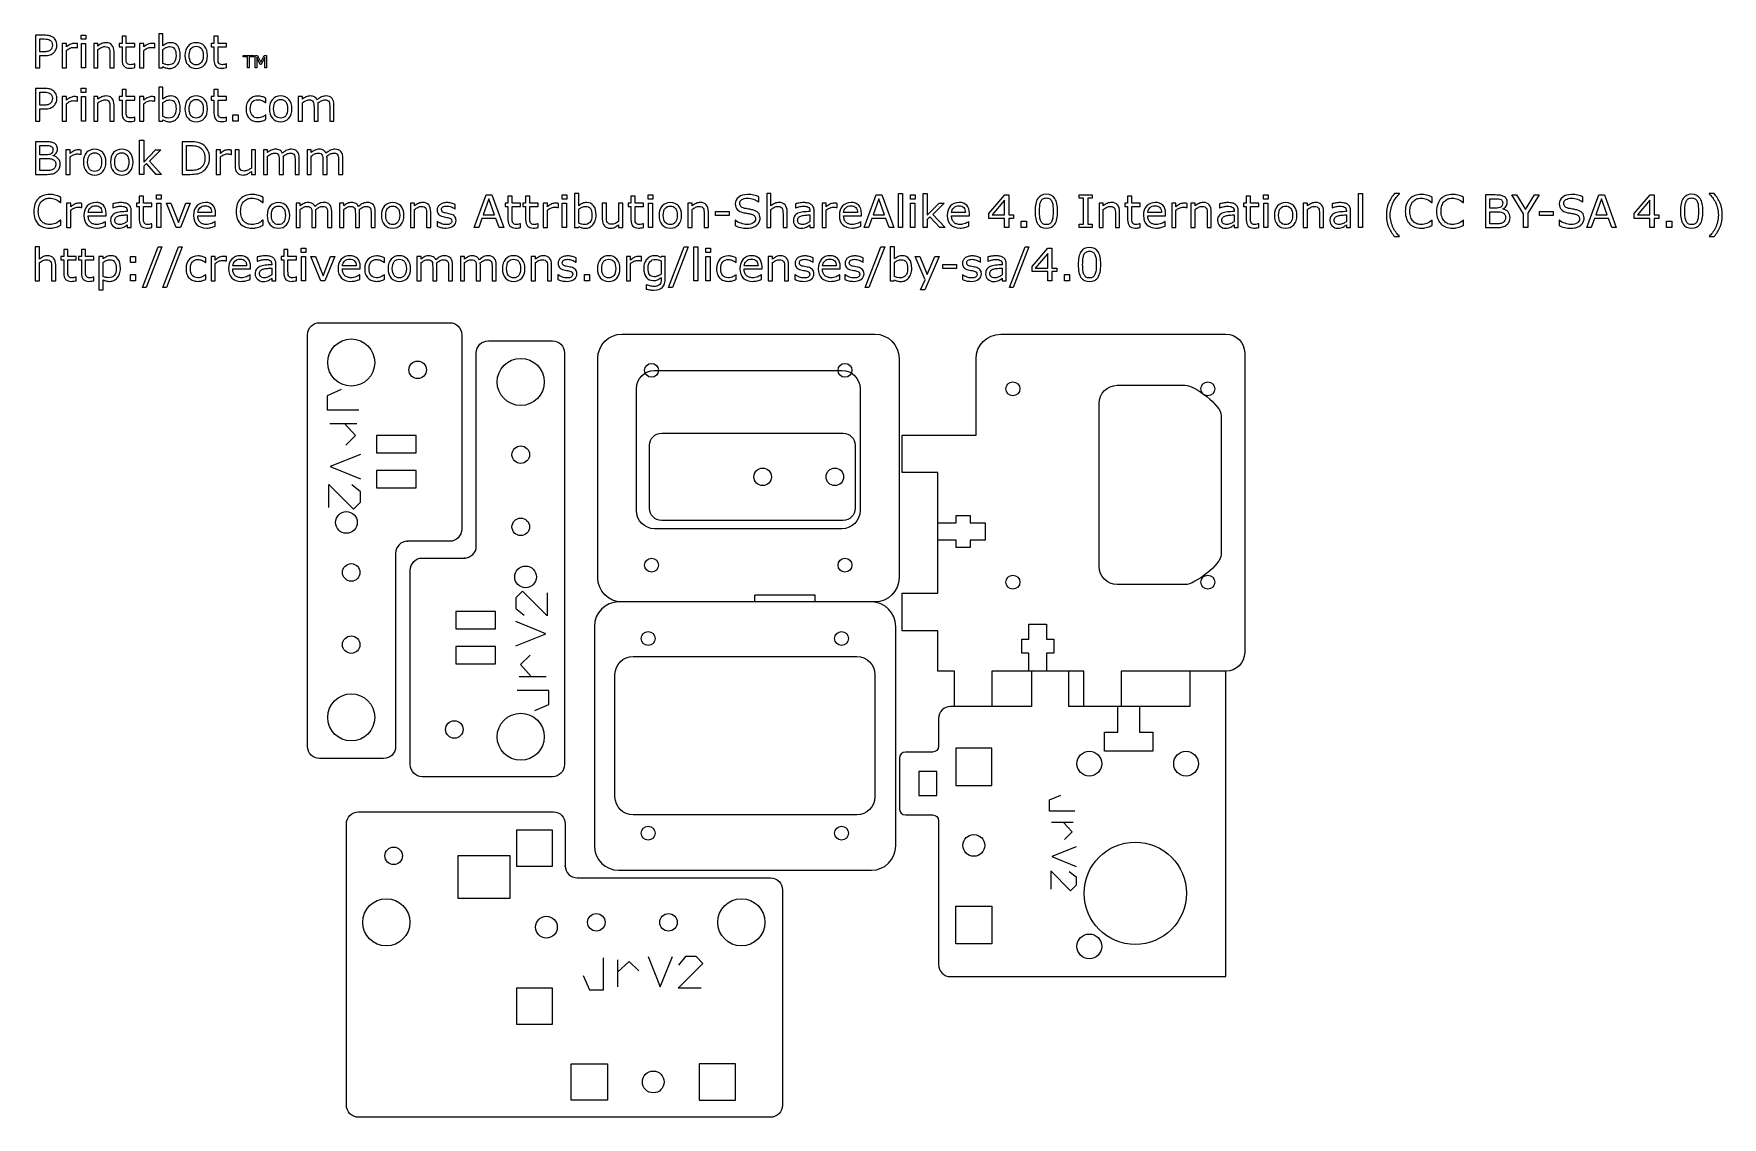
# Model space of a CAD drawing. Header units: inches. Extents: x -16 to 263, y 95 to 274.
import ezdxf

# ---------------------------------------------------------------- set-up
doc = ezdxf.new("R2010")
doc.units = ezdxf.units.IN
doc.header["$MEASUREMENT"] = 0
doc.layers.add('LAYER_1_0_0', color=7, linetype='Continuous')

# ---------------------------------------------------------------- blocks, each defined once
blk = doc.blocks.new('block 2')
at = {"layer": 'LAYER_1_0_0', "color": 7, "lineweight": 18}
blk.add_lwpolyline([(166.68, 162.72), (166.68, 158.47), (168.9, 158.47), (168.9, 155.33), (160.9, 155.33), (160.9, 158.47), (163.12, 158.47), (163.12, 162.72)], dxfattribs=at)
blk = doc.blocks.new('block 3')
at = {"layer": 'LAYER_1_0_0', "color": 7, "lineweight": 18}
blk.add_open_spline([(133.29, 168.56), (133.29, 168.56), (136.07, 168.56), (136.07, 168.56), (136.07, 168.56), (136.07, 162.72), (136.07, 162.72), (136.07, 162.72), (142.26, 162.72), (142.26, 162.72), (142.26, 162.72), (142.26, 168.56), (142.26, 168.56), (142.26, 168.56), (157.45, 168.56), (157.45, 168.56), (157.45, 168.56), (157.45, 162.72), (157.45, 162.72), (157.45, 162.72), (163.64, 162.72), (163.64, 162.72), (163.64, 162.72), (163.64, 168.56), (163.64, 168.56), (163.64, 168.56), (180.99, 168.56), (180.99, 168.56), (182.7, 168.56), (184.09, 169.95), (184.09, 171.66), (184.09, 171.66), (184.09, 221.26), (184.09, 221.26), (184.09, 222.97), (182.7, 224.35), (180.99, 224.36), (180.99, 224.36), (143.74, 224.36), (143.74, 224.36), (141.47, 224.35), (139.64, 222.52), (139.64, 220.26), (139.64, 220.26), (139.64, 207.64), (139.64, 207.64), (139.64, 207.64), (127.44, 207.64), (127.44, 207.64), (127.44, 207.64), (127.44, 201.44), (127.44, 201.44), (127.44, 201.44), (133.29, 201.44), (133.29, 201.44), (133.29, 201.44), (133.29, 181.46), (133.29, 181.46), (133.29, 181.46), (127.44, 181.46), (127.44, 181.46), (127.44, 181.46), (127.44, 175.26), (127.44, 175.26), (127.44, 175.26), (133.29, 175.26), (133.29, 175.26), (133.29, 175.26), (133.29, 168.56), (133.29, 168.56)], degree=3, knots=[0, 0, 0, 0, 1, 1, 1, 2, 2, 2, 3, 3, 3, 4, 4, 4, 5, 5, 5, 6, 6, 6, 7, 7, 7, 8, 8, 8, 9, 9, 9, 10, 10, 10, 11, 11, 11, 12, 12, 12, 13, 13, 13, 14, 14, 14, 15, 15, 15, 16, 16, 16, 17, 17, 17, 18, 18, 18, 19, 19, 19, 20, 20, 20, 21, 21, 21, 22, 22, 22, 23, 23, 23, 23], dxfattribs=at)
blk = doc.blocks.new('block 4')
at = {"layer": 'LAYER_1_0_0', "color": 7, "lineweight": 18}
blk.add_open_spline([(69.72, 145.27), (69.72, 145.27), (37.45, 145.27), (37.45, 145.27), (36.34, 145.27), (35.45, 144.37), (35.45, 143.27), (35.45, 143.27), (35.45, 96.7), (35.45, 96.7), (35.45, 95.6), (36.34, 94.7), (37.45, 94.7), (37.45, 94.7), (105.62, 94.7), (105.62, 94.7), (106.72, 94.7), (107.62, 95.6), (107.62, 96.7), (107.62, 96.7), (107.62, 132.33), (107.62, 132.33), (107.62, 133.44), (106.73, 134.33), (105.62, 134.33), (105.62, 134.33), (73.65, 134.33), (73.65, 134.33), (72.54, 134.33), (71.65, 135.23), (71.65, 136.33), (71.65, 136.33), (71.65, 136.18), (71.65, 136.18), (71.65, 136.18), (71.65, 143.27), (71.65, 143.27), (71.65, 144.37), (70.83, 145.27), (69.72, 145.27)], degree=3, knots=[0, 0, 0, 0, 1, 1, 1, 2, 2, 2, 3, 3, 3, 4, 4, 4, 5, 5, 5, 6, 6, 6, 7, 7, 7, 8, 8, 8, 9, 9, 9, 10, 10, 10, 11, 11, 11, 12, 12, 12, 13, 13, 13, 13], dxfattribs=at)
blk = doc.blocks.new('block 5')
at = {"layer": 'LAYER_1_0_0', "color": 7, "lineweight": 18}
blk.add_open_spline([(52.53, 226.26), (52.53, 226.26), (31.02, 226.26), (31.02, 226.26), (29.91, 226.26), (29.02, 225.37), (29.02, 224.26), (29.02, 224.26), (29.02, 156.09), (29.02, 156.09), (29.02, 154.99), (29.91, 154.09), (31.02, 154.09), (31.02, 154.09), (41.6, 154.09), (41.6, 154.09), (42.71, 154.09), (43.6, 154.99), (43.6, 156.09), (43.6, 156.09), (43.6, 188.07), (43.6, 188.07), (43.6, 189.17), (44.5, 190.07), (45.6, 190.07), (45.6, 190.07), (45.45, 190.07), (45.45, 190.07), (45.45, 190.07), (52.53, 190.07), (52.53, 190.07), (53.64, 190.07), (54.53, 190.96), (54.53, 192.07), (54.53, 192.07), (54.53, 224.26), (54.53, 224.26), (54.53, 225.37), (53.64, 226.26), (52.53, 226.26)], degree=3, knots=[0, 0, 0, 0, 1, 1, 1, 2, 2, 2, 3, 3, 3, 4, 4, 4, 5, 5, 5, 6, 6, 6, 7, 7, 7, 8, 8, 8, 9, 9, 9, 10, 10, 10, 11, 11, 11, 12, 12, 12, 13, 13, 13, 13], dxfattribs=at)
blk = doc.blocks.new('block 6')
at = {"layer": 'LAYER_1_0_0', "color": 7, "lineweight": 18}
blk.add_open_spline([(48.02, 151.09), (48.02, 151.09), (69.53, 151.09), (69.53, 151.09), (70.64, 151.09), (71.53, 151.99), (71.53, 153.09), (71.53, 153.09), (71.53, 221.26), (71.53, 221.26), (71.53, 222.37), (70.64, 223.26), (69.53, 223.26), (69.53, 223.26), (58.95, 223.26), (58.95, 223.26), (57.84, 223.26), (56.95, 222.37), (56.95, 221.26), (56.95, 221.26), (56.95, 189.29), (56.95, 189.29), (56.95, 188.18), (56.05, 187.29), (54.95, 187.29), (54.95, 187.29), (55.1, 187.29), (55.1, 187.29), (55.1, 187.29), (48.02, 187.29), (48.02, 187.29), (46.91, 187.29), (46.02, 186.39), (46.02, 185.29), (46.02, 185.29), (46.02, 153.09), (46.02, 153.09), (46.02, 151.99), (46.91, 151.09), (48.02, 151.09)], degree=3, knots=[0, 0, 0, 0, 1, 1, 1, 2, 2, 2, 3, 3, 3, 4, 4, 4, 5, 5, 5, 6, 6, 6, 7, 7, 7, 8, 8, 8, 9, 9, 9, 10, 10, 10, 11, 11, 11, 12, 12, 12, 13, 13, 13, 13], dxfattribs=at)
blk = doc.blocks.new('block 7')
at = {"layer": 'LAYER_1_0_0', "color": 7, "lineweight": 18}
blk.add_open_spline([(81.05, 180.02), (78.84, 180.02), (77.05, 181.82), (77.05, 184.05), (77.05, 184.05), (77.05, 220.32), (77.05, 220.32), (77.05, 222.55), (78.84, 224.36), (81.05, 224.36), (81.05, 224.36), (122.9, 224.36), (122.9, 224.36), (125.11, 224.36), (126.9, 222.55), (126.9, 220.32), (126.9, 220.32), (126.9, 184.05), (126.9, 184.05), (126.9, 181.82), (125.11, 180.02), (122.9, 180.02), (122.9, 180.02), (80.49, 180.02), (80.49, 180.02), (78.28, 180.02), (76.49, 178.21), (76.49, 175.98), (76.49, 175.98), (76.49, 139.65), (76.49, 139.65), (76.49, 137.42), (78.28, 135.61), (80.49, 135.61), (80.49, 135.61), (122.35, 135.61), (122.35, 135.61), (124.56, 135.61), (126.35, 137.42), (126.35, 139.65), (126.35, 139.65), (126.35, 175.98), (126.35, 175.98), (126.35, 178.21), (124.56, 180.02), (122.35, 180.02)], degree=3, knots=[0, 0, 0, 0, 1, 1, 1, 2, 2, 2, 3, 3, 3, 4, 4, 4, 5, 5, 5, 6, 6, 6, 7, 7, 7, 8, 8, 8, 9, 9, 9, 10, 10, 10, 11, 11, 11, 12, 12, 12, 13, 13, 13, 14, 14, 14, 15, 15, 15, 15], dxfattribs=at)
blk = doc.blocks.new('block 8')
at = {"layer": 'LAYER_1_0_0', "color": 1, "lineweight": 18}
blk.add_lwpolyline([(156.18, 139.47), (152.18, 137.85)], dxfattribs=at)
blk = doc.blocks.new('block 9')
at = {"layer": 'LAYER_1_0_0', "color": 1, "lineweight": 18}
blk.add_lwpolyline([(152.18, 137.85), (156.18, 136.22)], dxfattribs=at)
blk = doc.blocks.new('block 10')
at = {"layer": 'LAYER_1_0_0', "color": 1, "lineweight": 18}
blk.add_lwpolyline([(155.05, 135.41), (156.18, 134.51)], dxfattribs=at)
blk = doc.blocks.new('block 11')
at = {"layer": 'LAYER_1_0_0', "color": 1, "lineweight": 18}
blk.add_lwpolyline([(156.18, 134.51), (156.18, 133.11)], dxfattribs=at)
blk = doc.blocks.new('block 12')
at = {"layer": 'LAYER_1_0_0', "color": 1, "lineweight": 18}
blk.add_lwpolyline([(156.18, 133.11), (155.28, 132.21)], dxfattribs=at)
blk = doc.blocks.new('block 13')
at = {"layer": 'LAYER_1_0_0', "color": 1, "lineweight": 18}
blk.add_lwpolyline([(155.28, 132.21), (152, 135.49)], dxfattribs=at)
blk = doc.blocks.new('block 14')
at = {"layer": 'LAYER_1_0_0', "color": 1, "lineweight": 18}
blk.add_lwpolyline([(152, 135.49), (152, 132.44)], dxfattribs=at)
blk = doc.blocks.new('block 15')
at = {"layer": 'LAYER_1_0_0', "color": 1, "lineweight": 18}
blk.add_lwpolyline([(155.99, 145.36), (151.77, 145.36)], dxfattribs=at)
blk = doc.blocks.new('block 16')
at = {"layer": 'LAYER_1_0_0', "color": 1, "lineweight": 18}
blk.add_lwpolyline([(151.77, 145.36), (151.77, 147.24)], dxfattribs=at)
blk = doc.blocks.new('block 17')
at = {"layer": 'LAYER_1_0_0', "color": 1, "lineweight": 18}
blk.add_lwpolyline([(151.77, 147.24), (153.65, 148.04)], dxfattribs=at)
blk = doc.blocks.new('block 18')
at = {"layer": 'LAYER_1_0_0', "color": 1, "lineweight": 18}
blk.add_lwpolyline([(155.72, 143.52), (152.15, 143.52)], dxfattribs=at)
blk = doc.blocks.new('block 19')
at = {"layer": 'LAYER_1_0_0', "color": 1, "lineweight": 18}
blk.add_lwpolyline([(154.12, 143.52), (155.52, 141.95)], dxfattribs=at)
blk = doc.blocks.new('block 20')
at = {"layer": 'LAYER_1_0_0', "color": 1, "lineweight": 18}
blk.add_lwpolyline([(155.52, 141.95), (154.27, 140.69)], dxfattribs=at)
blk = doc.blocks.new('block 23')
at = {"layer": 'LAYER_1_0_0', "color": 1, "lineweight": 18}
blk.add_lwpolyline([(85.36, 121.31), (87.39, 116.31), (89.42, 121.31)], dxfattribs=at)
blk = doc.blocks.new('block 24')
at = {"layer": 'LAYER_1_0_0', "color": 1, "lineweight": 18}
blk.add_lwpolyline([(94.15, 116.09), (90.34, 116.09), (94.43, 120.18), (93.3, 121.31), (91.56, 121.31), (90.43, 119.9)], dxfattribs=at)
blk = doc.blocks.new('block 25')
at = {"layer": 'LAYER_1_0_0', "color": 1, "lineweight": 18}
blk.add_lwpolyline([(74.65, 118.15), (75.65, 115.8), (78, 115.8), (78, 121.08)], dxfattribs=at)
blk = doc.blocks.new('block 26')
at = {"layer": 'LAYER_1_0_0', "color": 1, "lineweight": 18}
blk.add_lwpolyline([(80.29, 120.74), (80.29, 116.27)], dxfattribs=at)
blk = doc.blocks.new('block 27')
at = {"layer": 'LAYER_1_0_0', "color": 1, "lineweight": 18}
blk.add_lwpolyline([(83.83, 118.92), (82.26, 120.49), (80.29, 118.74)], dxfattribs=at)
blk = doc.blocks.new('block 28')
at = {"layer": 'LAYER_1_0_0', "color": 1, "lineweight": 18}
blk.add_lwpolyline([(103.02, 179.97), (103.02, 181.14)], dxfattribs=at)
blk = doc.blocks.new('block 29')
at = {"layer": 'LAYER_1_0_0', "color": 1, "lineweight": 18}
blk.add_open_spline([(83.45, 215.34), (83.45, 215.34), (83.45, 195.14), (83.45, 195.14), (83.45, 193.49), (84.79, 192.14), (86.45, 192.14), (86.45, 192.14), (117.45, 192.14), (117.45, 192.14), (119.11, 192.14), (120.45, 193.49), (120.45, 195.14), (120.45, 195.14), (120.45, 215.34), (120.45, 215.34), (120.45, 217), (119.11, 218.34), (117.45, 218.34), (117.45, 218.34), (86.45, 218.34), (86.45, 218.34), (84.79, 218.34), (83.45, 217), (83.45, 215.34)], degree=3, knots=[0, 0, 0, 0, 1, 1, 1, 2, 2, 2, 3, 3, 3, 4, 4, 4, 5, 5, 5, 6, 6, 6, 7, 7, 7, 8, 8, 8, 8], dxfattribs=at)
blk = doc.blocks.new('block 30')
at = {"layer": 'LAYER_1_0_0', "color": 1, "lineweight": 18}
blk.add_lwpolyline([(37.76, 204.46), (32.76, 202.43), (37.76, 200.4)], dxfattribs=at)
blk = doc.blocks.new('block 31')
at = {"layer": 'LAYER_1_0_0', "color": 1, "lineweight": 18}
blk.add_lwpolyline([(32.53, 195.67), (32.53, 199.48), (36.63, 195.39), (37.76, 196.52), (37.76, 198.26), (36.35, 199.39)], dxfattribs=at)
blk = doc.blocks.new('block 32')
at = {"layer": 'LAYER_1_0_0', "color": 1, "lineweight": 18}
blk.add_lwpolyline([(34.6, 215.17), (32.25, 214.17), (32.25, 211.82), (37.52, 211.82)], dxfattribs=at)
blk = doc.blocks.new('block 33')
at = {"layer": 'LAYER_1_0_0', "color": 1, "lineweight": 18}
blk.add_lwpolyline([(37.18, 209.53), (32.72, 209.53)], dxfattribs=at)
blk = doc.blocks.new('block 34')
at = {"layer": 'LAYER_1_0_0', "color": 1, "lineweight": 18}
blk.add_lwpolyline([(35.37, 205.99), (36.93, 207.56), (35.18, 209.53)], dxfattribs=at)
blk = doc.blocks.new('block 35')
at = {"layer": 'LAYER_1_0_0', "color": 1, "lineweight": 18}
blk.add_lwpolyline([(63.46, 172.74), (68.45, 174.76), (63.46, 176.8)], dxfattribs=at)
blk = doc.blocks.new('block 36')
at = {"layer": 'LAYER_1_0_0', "color": 1, "lineweight": 18}
blk.add_lwpolyline([(68.68, 181.52), (68.68, 177.71), (64.58, 181.81), (63.46, 180.68), (63.46, 178.94), (64.87, 177.81)], dxfattribs=at)
blk = doc.blocks.new('block 37')
at = {"layer": 'LAYER_1_0_0', "color": 1, "lineweight": 18}
blk.add_lwpolyline([(66.61, 162.03), (68.97, 163.03), (68.97, 165.38), (63.69, 165.38)], dxfattribs=at)
blk = doc.blocks.new('block 38')
at = {"layer": 'LAYER_1_0_0', "color": 1, "lineweight": 18}
blk.add_lwpolyline([(64.03, 167.67), (68.5, 167.67)], dxfattribs=at)
blk = doc.blocks.new('block 39')
at = {"layer": 'LAYER_1_0_0', "color": 1, "lineweight": 18}
blk.add_lwpolyline([(65.84, 171.2), (64.28, 169.64), (66.03, 167.67)], dxfattribs=at)
blk = doc.blocks.new('block 40')
at = {"layer": 'LAYER_1_0_0', "color": 1, "lineweight": 18}
blk.add_open_spline([(139.27, 141.52), (138.27, 141.52), (137.47, 140.72), (137.47, 139.72), (137.47, 138.73), (138.27, 137.92), (139.27, 137.92), (140.26, 137.92), (141.07, 138.73), (141.07, 139.72), (141.07, 140.72), (140.26, 141.52), (139.27, 141.52)], degree=3, knots=[0, 0, 0, 0, 1, 1, 1, 2, 2, 2, 3, 3, 3, 4, 4, 4, 4], dxfattribs=at)
blk = doc.blocks.new('block 41')
at = {"layer": 'LAYER_1_0_0', "color": 1, "lineweight": 18}
blk.add_open_spline([(142.27, 123.44), (142.27, 123.44), (142.27, 129.64), (142.27, 129.64), (142.27, 129.64), (136.27, 129.64), (136.27, 129.64), (136.27, 129.64), (136.27, 123.44), (136.27, 123.44), (136.27, 123.44), (142.27, 123.44), (142.27, 123.44)], degree=3, knots=[0, 0, 0, 0, 1, 1, 1, 2, 2, 2, 3, 3, 3, 4, 4, 4, 4], dxfattribs=at)
blk = doc.blocks.new('block 42')
at = {"layer": 'LAYER_1_0_0', "color": 1, "lineweight": 18}
blk.add_lwpolyline([(136.27, 149.62), (142.27, 149.62), (142.27, 155.82), (136.27, 155.81), (136.27, 149.62)], dxfattribs=at)
blk = doc.blocks.new('block 43')
at = {"layer": 'LAYER_1_0_0', "color": 1, "lineweight": 18}
blk.add_open_spline([(174.45, 131.78), (174.45, 136.46), (170.66, 140.25), (165.99, 140.25), (161.31, 140.25), (157.52, 136.46), (157.52, 131.78), (157.52, 127.11), (161.31, 123.32), (165.99, 123.32), (170.66, 123.32), (174.45, 127.11), (174.45, 131.78), (174.45, 131.78), (174.45, 131.78), (174.45, 131.78)], degree=3, knots=[0, 0, 0, 0, 1, 1, 1, 2, 2, 2, 3, 3, 3, 4, 4, 4, 5, 5, 5, 5], dxfattribs=at)
blk = doc.blocks.new('block 44')
at = {"layer": 'LAYER_1_0_0', "color": 1, "lineweight": 18}
blk.add_open_spline([(160.44, 153.24), (160.44, 154.38), (159.52, 155.29), (158.39, 155.29), (157.25, 155.29), (156.33, 154.38), (156.33, 153.24), (156.33, 152.11), (157.25, 151.19), (158.39, 151.19), (159.52, 151.19), (160.44, 152.11), (160.44, 153.24), (160.44, 153.24), (160.44, 153.24), (160.44, 153.24)], degree=3, knots=[0, 0, 0, 0, 1, 1, 1, 2, 2, 2, 3, 3, 3, 4, 4, 4, 5, 5, 5, 5], dxfattribs=at)
blk = doc.blocks.new('block 45')
at = {"layer": 'LAYER_1_0_0', "color": 1, "lineweight": 18}
blk.add_open_spline([(176.44, 153.24), (176.44, 154.38), (175.52, 155.29), (174.39, 155.29), (173.25, 155.29), (172.34, 154.38), (172.34, 153.24), (172.34, 152.11), (173.25, 151.19), (174.39, 151.19), (175.52, 151.19), (176.44, 152.11), (176.44, 153.24), (176.44, 153.24), (176.44, 153.24), (176.44, 153.24)], degree=3, knots=[0, 0, 0, 0, 1, 1, 1, 2, 2, 2, 3, 3, 3, 4, 4, 4, 5, 5, 5, 5], dxfattribs=at)
blk = doc.blocks.new('block 46')
at = {"layer": 'LAYER_1_0_0', "color": 1, "lineweight": 18}
blk.add_open_spline([(160.44, 122.99), (160.44, 124.12), (159.52, 125.04), (158.39, 125.04), (157.25, 125.04), (156.33, 124.12), (156.33, 122.99), (156.33, 121.86), (157.25, 120.94), (158.39, 120.94), (159.52, 120.94), (160.44, 121.86), (160.44, 122.99), (160.44, 122.99), (160.44, 122.99), (160.44, 122.99)], degree=3, knots=[0, 0, 0, 0, 1, 1, 1, 2, 2, 2, 3, 3, 3, 4, 4, 4, 5, 5, 5, 5], dxfattribs=at)
blk = doc.blocks.new('block 47')
at = {"layer": 'LAYER_1_0_0', "color": 1, "lineweight": 18}
blk.add_open_spline([(146.9, 183.3), (146.9, 183.94), (146.38, 184.46), (145.74, 184.46), (145.1, 184.46), (144.58, 183.94), (144.58, 183.3), (144.58, 182.66), (145.1, 182.14), (145.74, 182.14), (146.38, 182.14), (146.9, 182.66), (146.9, 183.3), (146.9, 183.3), (146.9, 183.3), (146.9, 183.3)], degree=3, knots=[0, 0, 0, 0, 1, 1, 1, 2, 2, 2, 3, 3, 3, 4, 4, 4, 5, 5, 5, 5], dxfattribs=at)
blk = doc.blocks.new('block 48')
at = {"layer": 'LAYER_1_0_0', "color": 1, "lineweight": 18}
blk.add_open_spline([(146.9, 215.3), (146.9, 215.94), (146.38, 216.46), (145.74, 216.46), (145.1, 216.46), (144.58, 215.94), (144.58, 215.3), (144.58, 214.66), (145.1, 214.14), (145.74, 214.14), (146.38, 214.14), (146.9, 214.66), (146.9, 215.3), (146.9, 215.3), (146.9, 215.3), (146.9, 215.3)], degree=3, knots=[0, 0, 0, 0, 1, 1, 1, 2, 2, 2, 3, 3, 3, 4, 4, 4, 5, 5, 5, 5], dxfattribs=at)
blk = doc.blocks.new('block 49')
at = {"layer": 'LAYER_1_0_0', "color": 1, "lineweight": 18}
blk.add_open_spline([(179.15, 215.3), (179.15, 215.94), (178.63, 216.46), (177.99, 216.46), (177.35, 216.46), (176.83, 215.94), (176.83, 215.3), (176.83, 214.66), (177.35, 214.14), (177.99, 214.14), (178.63, 214.14), (179.15, 214.66), (179.15, 215.3), (179.15, 215.3), (179.15, 215.3), (179.15, 215.3)], degree=3, knots=[0, 0, 0, 0, 1, 1, 1, 2, 2, 2, 3, 3, 3, 4, 4, 4, 5, 5, 5, 5], dxfattribs=at)
blk = doc.blocks.new('block 50')
at = {"layer": 'LAYER_1_0_0', "color": 1, "lineweight": 18}
blk.add_open_spline([(179.15, 183.3), (179.15, 183.94), (178.63, 184.46), (177.99, 184.46), (177.35, 184.46), (176.83, 183.94), (176.83, 183.3), (176.83, 182.66), (177.35, 182.14), (177.99, 182.14), (178.63, 182.14), (179.15, 182.66), (179.15, 183.3), (179.15, 183.3), (179.15, 183.3), (179.15, 183.3)], degree=3, knots=[0, 0, 0, 0, 1, 1, 1, 2, 2, 2, 3, 3, 3, 4, 4, 4, 5, 5, 5, 5], dxfattribs=at)
blk = doc.blocks.new('block 51')
at = {"layer": 'LAYER_1_0_0', "color": 1, "lineweight": 18}
blk.add_lwpolyline([(133.16, 151.96), (130.16, 151.96), (130.16, 147.96), (133.16, 147.96), (133.16, 151.96)], dxfattribs=at)
blk = doc.blocks.new('block 52')
at = {"layer": 'LAYER_1_0_0', "color": 1, "lineweight": 18}
blk.add_open_spline([(88.03, 100.55), (88.03, 101.54), (87.23, 102.35), (86.23, 102.35), (85.24, 102.35), (84.43, 101.54), (84.43, 100.55), (84.43, 99.55), (85.24, 98.74), (86.23, 98.74), (87.23, 98.74), (88.03, 99.55), (88.03, 100.55)], degree=3, knots=[0, 0, 0, 0, 1, 1, 1, 2, 2, 2, 3, 3, 3, 4, 4, 4, 4], dxfattribs=at)
blk = doc.blocks.new('block 53')
at = {"layer": 'LAYER_1_0_0', "color": 1, "lineweight": 18}
blk.add_open_spline([(104.7, 126.98), (104.7, 129.13), (102.96, 130.88), (100.8, 130.88), (98.65, 130.88), (96.9, 129.13), (96.9, 126.98), (96.9, 124.82), (98.65, 123.08), (100.8, 123.08), (102.96, 123.08), (104.7, 124.82), (104.7, 126.98)], degree=3, knots=[0, 0, 0, 0, 1, 1, 1, 2, 2, 2, 3, 3, 3, 4, 4, 4, 4], dxfattribs=at)
blk = doc.blocks.new('block 54')
at = {"layer": 'LAYER_1_0_0', "color": 1, "lineweight": 18}
blk.add_open_spline([(78.25, 126.98), (78.25, 127.78), (77.6, 128.43), (76.8, 128.43), (76, 128.43), (75.35, 127.78), (75.35, 126.98), (75.35, 126.18), (76, 125.53), (76.8, 125.53), (77.6, 125.53), (78.25, 126.18), (78.25, 126.98)], degree=3, knots=[0, 0, 0, 0, 1, 1, 1, 2, 2, 2, 3, 3, 3, 4, 4, 4, 4], dxfattribs=at)
blk = doc.blocks.new('block 55')
at = {"layer": 'LAYER_1_0_0', "color": 1, "lineweight": 18}
blk.add_open_spline([(44.71, 137.98), (44.71, 138.78), (44.06, 139.43), (43.26, 139.43), (42.46, 139.43), (41.81, 138.78), (41.81, 137.98), (41.81, 137.18), (42.46, 136.53), (43.26, 136.53), (44.06, 136.53), (44.71, 137.18), (44.71, 137.98)], degree=3, knots=[0, 0, 0, 0, 1, 1, 1, 2, 2, 2, 3, 3, 3, 4, 4, 4, 4], dxfattribs=at)
blk = doc.blocks.new('block 56')
at = {"layer": 'LAYER_1_0_0', "color": 1, "lineweight": 18}
blk.add_open_spline([(45.95, 126.98), (45.95, 129.13), (44.21, 130.88), (42.05, 130.88), (39.9, 130.88), (38.15, 129.13), (38.15, 126.98), (38.15, 124.82), (39.9, 123.08), (42.05, 123.08), (44.21, 123.08), (45.95, 124.82), (45.95, 126.98)], degree=3, knots=[0, 0, 0, 0, 1, 1, 1, 2, 2, 2, 3, 3, 3, 4, 4, 4, 4], dxfattribs=at)
blk = doc.blocks.new('block 57')
at = {"layer": 'LAYER_1_0_0', "color": 1, "lineweight": 18}
blk.add_lwpolyline([(93.82, 97.54), (99.82, 97.54), (99.82, 103.55), (93.82, 103.55), (93.82, 97.54)], dxfattribs=at)
blk = doc.blocks.new('block 58')
at = {"layer": 'LAYER_1_0_0', "color": 1, "lineweight": 18}
blk.add_open_spline([(72.65, 97.54), (72.65, 97.54), (78.65, 97.54), (78.65, 97.54), (78.64, 97.54), (78.65, 103.55), (78.65, 103.55), (78.65, 103.55), (72.65, 103.55), (72.65, 103.55), (72.65, 103.55), (72.65, 97.54), (72.65, 97.54)], degree=3, knots=[0, 0, 0, 0, 1, 1, 1, 2, 2, 2, 3, 3, 3, 4, 4, 4, 4], dxfattribs=at)
blk = doc.blocks.new('block 59')
at = {"layer": 'LAYER_1_0_0', "color": 1, "lineweight": 18}
blk.add_open_spline([(90.2, 126.98), (90.2, 127.78), (89.55, 128.43), (88.75, 128.43), (87.95, 128.43), (87.3, 127.78), (87.3, 126.98), (87.3, 126.18), (87.95, 125.53), (88.75, 125.53), (89.55, 125.53), (90.2, 126.18), (90.2, 126.98)], degree=3, knots=[0, 0, 0, 0, 1, 1, 1, 2, 2, 2, 3, 3, 3, 4, 4, 4, 4], dxfattribs=at)
blk = doc.blocks.new('block 60')
at = {"layer": 'LAYER_1_0_0', "color": 1, "lineweight": 18}
blk.add_lwpolyline([(63.57, 116.09), (63.57, 110.09), (69.47, 110.09), (69.57, 110.09), (69.57, 116.09), (63.58, 116.09)], dxfattribs=at)
blk = doc.blocks.new('block 61')
at = {"layer": 'LAYER_1_0_0', "color": 1, "lineweight": 18}
blk.add_lwpolyline([(53.88, 137.96), (53.88, 130.96), (62.54, 130.96), (62.54, 137.96), (53.88, 137.96)], dxfattribs=at)
blk = doc.blocks.new('block 62')
at = {"layer": 'LAYER_1_0_0', "color": 1, "lineweight": 18}
blk.add_open_spline([(70.34, 126.18), (70.34, 127.17), (69.53, 127.98), (68.54, 127.98), (67.55, 127.98), (66.74, 127.17), (66.74, 126.18), (66.74, 125.18), (67.55, 124.38), (68.54, 124.38), (69.53, 124.38), (70.34, 125.18), (70.34, 126.18)], degree=3, knots=[0, 0, 0, 0, 1, 1, 1, 2, 2, 2, 3, 3, 3, 4, 4, 4, 4], dxfattribs=at)
blk = doc.blocks.new('block 63')
at = {"layer": 'LAYER_1_0_0', "color": 1, "lineweight": 18}
blk.add_lwpolyline([(63.57, 142.26), (63.57, 136.27), (69.47, 136.26), (69.57, 136.26), (69.57, 142.26), (63.57, 142.26)], dxfattribs=at)
blk = doc.blocks.new('block 64')
at = {"layer": 'LAYER_1_0_0', "color": 1, "lineweight": 18}
blk.add_open_spline([(36.25, 215.76), (38.4, 215.76), (40.15, 217.51), (40.15, 219.66), (40.15, 221.81), (38.4, 223.56), (36.25, 223.56), (34.09, 223.56), (32.35, 221.81), (32.35, 219.66), (32.35, 217.51), (34.09, 215.76), (36.25, 215.76)], degree=3, knots=[0, 0, 0, 0, 1, 1, 1, 2, 2, 2, 3, 3, 3, 4, 4, 4, 4], dxfattribs=at)
blk = doc.blocks.new('block 65')
at = {"layer": 'LAYER_1_0_0', "color": 1, "lineweight": 18}
blk.add_open_spline([(36.25, 157.01), (38.4, 157.01), (40.15, 158.75), (40.15, 160.91), (40.15, 163.06), (38.4, 164.81), (36.25, 164.81), (34.09, 164.81), (32.35, 163.06), (32.35, 160.91), (32.35, 158.75), (34.09, 157.01), (36.25, 157.01)], degree=3, knots=[0, 0, 0, 0, 1, 1, 1, 2, 2, 2, 3, 3, 3, 4, 4, 4, 4], dxfattribs=at)
blk = doc.blocks.new('block 66')
at = {"layer": 'LAYER_1_0_0', "color": 1, "lineweight": 18}
blk.add_open_spline([(36.25, 183.46), (37.05, 183.46), (37.7, 184.11), (37.7, 184.91), (37.7, 185.71), (37.05, 186.36), (36.25, 186.36), (35.45, 186.36), (34.8, 185.71), (34.8, 184.91), (34.8, 184.11), (35.45, 183.46), (36.25, 183.46)], degree=3, knots=[0, 0, 0, 0, 1, 1, 1, 2, 2, 2, 3, 3, 3, 4, 4, 4, 4], dxfattribs=at)
blk = doc.blocks.new('block 67')
at = {"layer": 'LAYER_1_0_0', "color": 1, "lineweight": 18}
blk.add_open_spline([(47.25, 217), (48.05, 217), (48.7, 217.65), (48.7, 218.45), (48.7, 219.25), (48.05, 219.9), (47.25, 219.9), (46.44, 219.9), (45.8, 219.25), (45.8, 218.45), (45.8, 217.65), (46.44, 217), (47.25, 217)], degree=3, knots=[0, 0, 0, 0, 1, 1, 1, 2, 2, 2, 3, 3, 3, 4, 4, 4, 4], dxfattribs=at)
blk = doc.blocks.new('block 68')
at = {"layer": 'LAYER_1_0_0', "color": 1, "lineweight": 18}
blk.add_open_spline([(36.25, 171.51), (37.05, 171.51), (37.7, 172.16), (37.7, 172.96), (37.7, 173.76), (37.05, 174.41), (36.25, 174.41), (35.45, 174.41), (34.8, 173.76), (34.8, 172.96), (34.8, 172.16), (35.45, 171.51), (36.25, 171.51)], degree=3, knots=[0, 0, 0, 0, 1, 1, 1, 2, 2, 2, 3, 3, 3, 4, 4, 4, 4], dxfattribs=at)
blk = doc.blocks.new('block 69')
at = {"layer": 'LAYER_1_0_0', "color": 1, "lineweight": 18}
blk.add_lwpolyline([(40.45, 207.58), (40.45, 204.7), (47.01, 204.7), (47.01, 207.58), (40.45, 207.58)], dxfattribs=at)
blk = doc.blocks.new('block 70')
at = {"layer": 'LAYER_1_0_0', "color": 1, "lineweight": 18}
blk.add_lwpolyline([(40.45, 201.81), (40.45, 198.92), (47.01, 198.92), (47.01, 201.81), (40.45, 201.81)], dxfattribs=at)
blk = doc.blocks.new('block 71')
at = {"layer": 'LAYER_1_0_0', "color": 1, "lineweight": 18}
blk.add_open_spline([(35.45, 191.39), (36.44, 191.39), (37.25, 192.19), (37.25, 193.19), (37.25, 194.18), (36.44, 194.99), (35.45, 194.99), (34.45, 194.99), (33.65, 194.18), (33.65, 193.19), (33.65, 192.19), (34.45, 191.39), (35.45, 191.39)], degree=3, knots=[0, 0, 0, 0, 1, 1, 1, 2, 2, 2, 3, 3, 3, 4, 4, 4, 4], dxfattribs=at)
blk = doc.blocks.new('block 72')
at = {"layer": 'LAYER_1_0_0', "color": 1, "lineweight": 18}
blk.add_open_spline([(64.3, 161.59), (62.15, 161.59), (60.4, 159.85), (60.4, 157.7), (60.4, 155.54), (62.15, 153.8), (64.3, 153.8), (66.46, 153.8), (68.2, 155.54), (68.2, 157.7), (68.2, 159.85), (66.46, 161.59), (64.3, 161.59)], degree=3, knots=[0, 0, 0, 0, 1, 1, 1, 2, 2, 2, 3, 3, 3, 4, 4, 4, 4], dxfattribs=at)
blk = doc.blocks.new('block 73')
at = {"layer": 'LAYER_1_0_0', "color": 1, "lineweight": 18}
blk.add_open_spline([(64.3, 220.35), (62.15, 220.35), (60.4, 218.6), (60.4, 216.45), (60.4, 214.29), (62.15, 212.55), (64.3, 212.55), (66.46, 212.55), (68.2, 214.29), (68.2, 216.45), (68.2, 218.6), (66.46, 220.35), (64.3, 220.35)], degree=3, knots=[0, 0, 0, 0, 1, 1, 1, 2, 2, 2, 3, 3, 3, 4, 4, 4, 4], dxfattribs=at)
blk = doc.blocks.new('block 74')
at = {"layer": 'LAYER_1_0_0', "color": 1, "lineweight": 18}
blk.add_open_spline([(64.3, 193.9), (63.5, 193.9), (62.85, 193.25), (62.85, 192.45), (62.85, 191.65), (63.5, 191), (64.3, 191), (65.1, 191), (65.75, 191.65), (65.75, 192.45), (65.75, 193.25), (65.1, 193.9), (64.3, 193.9)], degree=3, knots=[0, 0, 0, 0, 1, 1, 1, 2, 2, 2, 3, 3, 3, 4, 4, 4, 4], dxfattribs=at)
blk = doc.blocks.new('block 75')
at = {"layer": 'LAYER_1_0_0', "color": 1, "lineweight": 18}
blk.add_open_spline([(53.3, 160.36), (52.5, 160.36), (51.85, 159.71), (51.85, 158.91), (51.85, 158.11), (52.5, 157.46), (53.3, 157.46), (54.11, 157.46), (54.75, 158.11), (54.75, 158.91), (54.75, 159.71), (54.11, 160.36), (53.3, 160.36)], degree=3, knots=[0, 0, 0, 0, 1, 1, 1, 2, 2, 2, 3, 3, 3, 4, 4, 4, 4], dxfattribs=at)
blk = doc.blocks.new('block 76')
at = {"layer": 'LAYER_1_0_0', "color": 1, "lineweight": 18}
blk.add_open_spline([(64.3, 205.85), (63.5, 205.85), (62.85, 205.2), (62.85, 204.4), (62.85, 203.6), (63.5, 202.95), (64.3, 202.95), (65.1, 202.95), (65.75, 203.6), (65.75, 204.4), (65.75, 205.2), (65.1, 205.85), (64.3, 205.85)], degree=3, knots=[0, 0, 0, 0, 1, 1, 1, 2, 2, 2, 3, 3, 3, 4, 4, 4, 4], dxfattribs=at)
blk = doc.blocks.new('block 77')
at = {"layer": 'LAYER_1_0_0', "color": 1, "lineweight": 18}
blk.add_lwpolyline([(60.1, 169.77), (60.1, 172.66), (53.54, 172.66), (53.54, 169.77), (60.1, 169.77)], dxfattribs=at)
blk = doc.blocks.new('block 78')
at = {"layer": 'LAYER_1_0_0', "color": 1, "lineweight": 18}
blk.add_lwpolyline([(60.1, 175.55), (60.1, 178.43), (53.54, 178.43), (53.54, 175.55), (60.1, 175.55)], dxfattribs=at)
blk = doc.blocks.new('block 79')
at = {"layer": 'LAYER_1_0_0', "color": 1, "lineweight": 18}
blk.add_open_spline([(65.1, 185.97), (64.11, 185.97), (63.3, 185.16), (63.3, 184.17), (63.3, 183.17), (64.11, 182.37), (65.1, 182.37), (66.1, 182.37), (66.9, 183.17), (66.9, 184.17), (66.9, 185.16), (66.1, 185.97), (65.1, 185.97)], degree=3, knots=[0, 0, 0, 0, 1, 1, 1, 2, 2, 2, 3, 3, 3, 4, 4, 4, 4], dxfattribs=at)
blk = doc.blocks.new('block 80')
at = {"layer": 'LAYER_1_0_0', "color": 1, "lineweight": 18}
blk.add_open_spline([(160.01, 185.89), (160.01, 184.24), (161.35, 182.89), (163.01, 182.89), (163.01, 182.89), (174.21, 182.89), (174.21, 182.89), (175.87, 182.89), (180.21, 186.24), (180.21, 187.89), (180.21, 187.89), (180.21, 210.89), (180.21, 210.89), (180.21, 212.55), (175.87, 215.89), (174.21, 215.89), (174.21, 215.89), (163.01, 215.89), (163.01, 215.89), (161.35, 215.89), (160.01, 214.55), (160.01, 212.89), (160.01, 212.89), (160.01, 185.89), (160.01, 185.89)], degree=3, knots=[0, 0, 0, 0, 1, 1, 1, 2, 2, 2, 3, 3, 3, 4, 4, 4, 5, 5, 5, 6, 6, 6, 7, 7, 7, 8, 8, 8, 8], dxfattribs=at)
blk = doc.blocks.new('block 81')
at = {"layer": 'LAYER_1_0_0', "color": 1, "lineweight": 18}
blk.add_lwpolyline([(113.02, 179.97), (113.02, 181.14), (103.02, 181.14)], dxfattribs=at)
blk = doc.blocks.new('block 82')
at = {"layer": 'LAYER_1_0_0', "color": 1, "lineweight": 18}
blk.add_open_spline([(79.89, 147.75), (79.89, 146.1), (81.24, 144.75), (82.89, 144.75), (82.89, 144.75), (119.89, 144.75), (119.89, 144.75), (121.55, 144.75), (122.89, 146.1), (122.89, 147.75), (122.89, 147.75), (122.89, 167.99), (122.89, 167.99), (122.89, 169.65), (121.55, 170.99), (119.89, 170.99), (119.89, 170.99), (82.89, 170.99), (82.89, 170.99), (81.24, 170.99), (79.89, 169.65), (79.89, 167.99), (79.89, 167.99), (79.89, 147.75), (79.89, 147.75)], degree=3, knots=[0, 0, 0, 0, 1, 1, 1, 2, 2, 2, 3, 3, 3, 4, 4, 4, 5, 5, 5, 6, 6, 6, 7, 7, 7, 8, 8, 8, 8], dxfattribs=at)
blk = doc.blocks.new('block 83')
at = {"layer": 'LAYER_1_0_0', "color": 1, "lineweight": 18}
blk.add_open_spline([(117.73, 200.74), (117.73, 201.54), (117.08, 202.19), (116.28, 202.19), (115.48, 202.19), (114.83, 201.54), (114.83, 200.74), (114.83, 199.93), (115.48, 199.29), (116.28, 199.29), (117.08, 199.29), (117.73, 199.93), (117.73, 200.74), (117.73, 200.74), (117.73, 200.74), (117.73, 200.74)], degree=3, knots=[0, 0, 0, 0, 1, 1, 1, 2, 2, 2, 3, 3, 3, 4, 4, 4, 5, 5, 5, 5], dxfattribs=at)
blk = doc.blocks.new('block 84')
at = {"layer": 'LAYER_1_0_0', "color": 1, "lineweight": 18}
blk.add_open_spline([(117.63, 193.51), (118.73, 193.51), (119.63, 194.4), (119.63, 195.51), (119.63, 195.51), (119.63, 205.97), (119.63, 205.97), (119.63, 207.07), (118.73, 207.97), (117.63, 207.97), (117.63, 207.97), (87.62, 207.97), (87.62, 207.97), (86.52, 207.97), (85.62, 207.07), (85.62, 205.97), (85.62, 205.97), (85.62, 195.51), (85.62, 195.51), (85.62, 194.4), (86.52, 193.51), (87.62, 193.51), (87.62, 193.51), (117.63, 193.51), (117.63, 193.51)], degree=3, knots=[0, 0, 0, 0, 1, 1, 1, 2, 2, 2, 3, 3, 3, 4, 4, 4, 5, 5, 5, 6, 6, 6, 7, 7, 7, 8, 8, 8, 8], dxfattribs=at)
blk = doc.blocks.new('block 85')
at = {"layer": 'LAYER_1_0_0', "color": 1, "lineweight": 18}
blk.add_open_spline([(105.78, 200.74), (105.78, 201.54), (105.13, 202.19), (104.33, 202.19), (103.53, 202.19), (102.88, 201.54), (102.88, 200.74), (102.88, 199.93), (103.53, 199.29), (104.33, 199.29), (105.13, 199.29), (105.78, 199.93), (105.78, 200.74), (105.78, 200.74), (105.78, 200.74), (105.78, 200.74)], degree=3, knots=[0, 0, 0, 0, 1, 1, 1, 2, 2, 2, 3, 3, 3, 4, 4, 4, 5, 5, 5, 5], dxfattribs=at)
blk = doc.blocks.new('block 86')
at = {"layer": 'LAYER_1_0_0', "color": 1, "lineweight": 18}
blk.add_open_spline([(119.1, 186.12), (119.1, 186.76), (118.59, 187.27), (117.95, 187.27), (117.32, 187.27), (116.8, 186.76), (116.8, 186.12), (116.8, 185.49), (117.32, 184.97), (117.95, 184.97), (118.59, 184.97), (119.1, 185.49), (119.1, 186.12), (119.1, 186.12), (119.1, 186.12), (119.1, 186.12)], degree=3, knots=[0, 0, 0, 0, 1, 1, 1, 2, 2, 2, 3, 3, 3, 4, 4, 4, 5, 5, 5, 5], dxfattribs=at)
blk = doc.blocks.new('block 87')
at = {"layer": 'LAYER_1_0_0', "color": 1, "lineweight": 18}
blk.add_open_spline([(87.1, 186.12), (87.1, 186.76), (86.59, 187.27), (85.95, 187.27), (85.32, 187.27), (84.8, 186.76), (84.8, 186.12), (84.8, 185.49), (85.32, 184.97), (85.95, 184.97), (86.59, 184.97), (87.1, 185.49), (87.1, 186.12), (87.1, 186.12), (87.1, 186.12), (87.1, 186.12)], degree=3, knots=[0, 0, 0, 0, 1, 1, 1, 2, 2, 2, 3, 3, 3, 4, 4, 4, 5, 5, 5, 5], dxfattribs=at)
blk = doc.blocks.new('block 88')
at = {"layer": 'LAYER_1_0_0', "color": 1, "lineweight": 18}
blk.add_open_spline([(87.1, 218.37), (87.1, 219), (86.59, 219.52), (85.95, 219.52), (85.32, 219.52), (84.8, 219), (84.8, 218.37), (84.8, 217.73), (85.32, 217.22), (85.95, 217.22), (86.59, 217.22), (87.1, 217.73), (87.1, 218.37), (87.1, 218.37), (87.1, 218.37), (87.1, 218.37)], degree=3, knots=[0, 0, 0, 0, 1, 1, 1, 2, 2, 2, 3, 3, 3, 4, 4, 4, 5, 5, 5, 5], dxfattribs=at)
blk = doc.blocks.new('block 89')
at = {"layer": 'LAYER_1_0_0', "color": 1, "lineweight": 18}
blk.add_open_spline([(119.1, 218.37), (119.1, 219), (118.59, 219.52), (117.95, 219.52), (117.32, 219.52), (116.8, 219), (116.8, 218.37), (116.8, 217.73), (117.32, 217.22), (117.95, 217.22), (118.59, 217.22), (119.1, 217.73), (119.1, 218.37), (119.1, 218.37), (119.1, 218.37), (119.1, 218.37)], degree=3, knots=[0, 0, 0, 0, 1, 1, 1, 2, 2, 2, 3, 3, 3, 4, 4, 4, 5, 5, 5, 5], dxfattribs=at)
blk = doc.blocks.new('block 90')
at = {"layer": 'LAYER_1_0_0', "color": 1, "lineweight": 18}
blk.add_open_spline([(118.54, 141.73), (118.54, 142.36), (118.03, 142.88), (117.39, 142.88), (116.76, 142.88), (116.24, 142.36), (116.24, 141.73), (116.24, 141.09), (116.76, 140.58), (117.39, 140.58), (118.03, 140.58), (118.54, 141.09), (118.54, 141.73), (118.54, 141.73), (118.54, 141.73), (118.54, 141.73)], degree=3, knots=[0, 0, 0, 0, 1, 1, 1, 2, 2, 2, 3, 3, 3, 4, 4, 4, 5, 5, 5, 5], dxfattribs=at)
blk = doc.blocks.new('block 91')
at = {"layer": 'LAYER_1_0_0', "color": 1, "lineweight": 18}
blk.add_open_spline([(86.54, 141.73), (86.54, 142.36), (86.03, 142.88), (85.39, 142.88), (84.76, 142.88), (84.24, 142.36), (84.24, 141.73), (84.24, 141.09), (84.76, 140.58), (85.39, 140.58), (86.03, 140.58), (86.54, 141.09), (86.54, 141.73), (86.54, 141.73), (86.54, 141.73), (86.54, 141.73)], degree=3, knots=[0, 0, 0, 0, 1, 1, 1, 2, 2, 2, 3, 3, 3, 4, 4, 4, 5, 5, 5, 5], dxfattribs=at)
blk = doc.blocks.new('block 92')
at = {"layer": 'LAYER_1_0_0', "color": 1, "lineweight": 18}
blk.add_open_spline([(86.54, 173.97), (86.54, 174.61), (86.03, 175.12), (85.39, 175.12), (84.76, 175.12), (84.24, 174.61), (84.24, 173.97), (84.24, 173.34), (84.76, 172.82), (85.39, 172.82), (86.03, 172.82), (86.54, 173.34), (86.54, 173.97), (86.54, 173.97), (86.54, 173.97), (86.54, 173.97)], degree=3, knots=[0, 0, 0, 0, 1, 1, 1, 2, 2, 2, 3, 3, 3, 4, 4, 4, 5, 5, 5, 5], dxfattribs=at)
blk = doc.blocks.new('block 93')
at = {"layer": 'LAYER_1_0_0', "color": 1, "lineweight": 18}
blk.add_open_spline([(118.54, 173.97), (118.54, 174.61), (118.03, 175.12), (117.39, 175.12), (116.76, 175.12), (116.24, 174.61), (116.24, 173.97), (116.24, 173.34), (116.76, 172.82), (117.39, 172.82), (118.03, 172.82), (118.54, 173.34), (118.54, 173.97), (118.54, 173.97), (118.54, 173.97), (118.54, 173.97)], degree=3, knots=[0, 0, 0, 0, 1, 1, 1, 2, 2, 2, 3, 3, 3, 4, 4, 4, 5, 5, 5, 5], dxfattribs=at)
blk = doc.blocks.new('block 94')
at = {"layer": 'LAYER_1_0_0', "color": 7, "lineweight": 5}
for points in [[(-7.67, 273.18), (-8.44, 273.18), (-8.44, 273.89), (-7.67, 273.89), (-7.67, 273.18)], [(-7.72, 268.46), (-8.4, 268.46), (-8.4, 272.51), (-7.72, 272.51), (-7.72, 268.46)], [(20.11, 270.27), (19.37, 270.27), (19.37, 268.46), (19.1, 268.46), (19.1, 270.27), (18.37, 270.27), (18.37, 270.51), (20.11, 270.51), (20.11, 270.27)], [(22.21, 268.46), (21.94, 268.46), (21.94, 270.23), (21.36, 269.03), (21.2, 269.03), (20.63, 270.23), (20.63, 268.46), (20.38, 268.46), (20.38, 270.51), (20.75, 270.51), (21.3, 269.37), (21.83, 270.51), (22.21, 270.51), (22.21, 268.46)], [(-7.67, 264.36), (-8.44, 264.36), (-8.44, 265.07), (-7.67, 265.07), (-7.67, 264.36)], [(-7.72, 259.64), (-8.4, 259.64), (-8.4, 263.69), (-7.72, 263.69), (-7.72, 259.64)], [(17.54, 259.64), (16.68, 259.64), (16.68, 260.68), (17.54, 260.68), (17.54, 259.64)], [(4.88, 250.82), (3.97, 250.82), (2.35, 252.59), (1.91, 252.18), (1.91, 250.82), (1.23, 250.82), (1.23, 256.46), (1.91, 256.46), (1.91, 252.86), (3.87, 254.87), (4.74, 254.87), (2.86, 253), (4.88, 250.82)], [(4.82, 246.72), (4.04, 246.72), (4.04, 247.43), (4.82, 247.43), (4.82, 246.72)], [(4.77, 242.01), (4.09, 242.01), (4.09, 246.05), (4.77, 246.05), (4.77, 242.01)], [(9.62, 246.05), (7.98, 242.01), (7.29, 242.01), (5.67, 246.05), (6.41, 246.05), (7.66, 242.83), (8.9, 246.05), (9.62, 246.05)], [(61.48, 242.01), (60.71, 242.01), (60.19, 243.5), (57.87, 243.5), (57.34, 242.01), (56.61, 242.01), (58.57, 247.4), (59.52, 247.4), (61.48, 242.01)], [(59.96, 244.12), (59.03, 246.76), (58.09, 244.12), (59.96, 244.12)], [(71.91, 246.72), (71.13, 246.72), (71.13, 247.43), (71.91, 247.43), (71.91, 246.72)], [(71.86, 242.01), (71.18, 242.01), (71.18, 246.05), (71.86, 246.05), (71.86, 242.01)], [(86.16, 246.72), (85.39, 246.72), (85.39, 247.43), (86.16, 247.43), (86.16, 246.72)], [(86.12, 242.01), (85.44, 242.01), (85.44, 246.05), (86.12, 246.05), (86.12, 242.01)], [(126.01, 242.01), (125.25, 242.01), (124.72, 243.5), (122.4, 243.5), (121.87, 242.01), (121.15, 242.01), (123.1, 247.4), (124.05, 247.4), (126.01, 242.01)], [(124.5, 244.12), (123.56, 246.76), (122.62, 244.12), (124.5, 244.12)], [(127.47, 242.01), (126.78, 242.01), (126.78, 247.64), (127.47, 247.64), (127.47, 242.01)], [(129.55, 246.72), (128.77, 246.72), (128.77, 247.43), (129.55, 247.43), (129.55, 246.72)], [(129.5, 242.01), (128.82, 242.01), (128.82, 246.05), (129.5, 246.05), (129.5, 242.01)], [(134.52, 242.01), (133.62, 242.01), (132, 243.77), (131.56, 243.36), (131.56, 242.01), (130.87, 242.01), (130.87, 247.64), (131.56, 247.64), (131.56, 244.04), (133.51, 246.05), (134.39, 246.05), (132.5, 244.18), (134.52, 242.01)], [(145.86, 243.53), (145.06, 243.53), (145.06, 242.01), (144.36, 242.01), (144.36, 243.53), (141.78, 243.53), (141.78, 244.36), (144.39, 247.4), (145.06, 247.4), (145.06, 244.11), (145.86, 244.11), (145.86, 243.53)], [(144.36, 244.11), (144.36, 246.52), (142.3, 244.11), (144.36, 244.11)], [(158.85, 242.01), (156.72, 242.01), (156.72, 242.56), (157.43, 242.56), (157.43, 246.85), (156.72, 246.85), (156.72, 247.4), (158.85, 247.4), (158.85, 246.85), (158.15, 246.85), (158.15, 242.56), (158.85, 242.56), (158.85, 242.01)], [(187.98, 246.72), (187.21, 246.72), (187.21, 247.43), (187.98, 247.43), (187.98, 246.72)], [(187.94, 242.01), (187.26, 242.01), (187.26, 246.05), (187.94, 246.05), (187.94, 242.01)], [(203.61, 242.01), (202.92, 242.01), (202.92, 247.64), (203.61, 247.64), (203.61, 242.01)], [(232.82, 247.4), (230.93, 244.37), (230.93, 242.01), (230.21, 242.01), (230.21, 244.29), (228.3, 247.4), (229.09, 247.4), (230.57, 244.99), (232.06, 247.4), (232.82, 247.4)], [(245.58, 242.01), (244.82, 242.01), (244.29, 243.5), (241.97, 243.5), (241.44, 242.01), (240.72, 242.01), (242.67, 247.4), (243.62, 247.4), (245.58, 242.01)], [(244.07, 244.12), (243.13, 246.76), (242.19, 244.12), (244.07, 244.12)], [(252.64, 243.53), (251.83, 243.53), (251.83, 242.01), (251.14, 242.01), (251.14, 243.53), (248.56, 243.53), (248.56, 244.36), (251.17, 247.4), (251.83, 247.4), (251.83, 244.11), (252.64, 244.11), (252.64, 243.53)], [(251.14, 244.11), (251.14, 246.52), (249.07, 244.11), (251.14, 244.11)], [(98.79, 244.03), (96.53, 244.03), (96.53, 244.68), (98.79, 244.68), (98.79, 244.03)], [(235.14, 244.03), (232.88, 244.03), (232.88, 244.68), (235.14, 244.68), (235.14, 244.03)], [(147.99, 242.01), (147.13, 242.01), (147.13, 243.04), (147.99, 243.04), (147.99, 242.01)], [(254.77, 242.01), (253.91, 242.01), (253.91, 243.04), (254.77, 243.04), (254.77, 242.01)], [(4.91, 238.82), (2.32, 232.08), (1.7, 232.08), (4.28, 238.82), (4.91, 238.82)], [(8.28, 238.82), (5.69, 232.08), (5.06, 232.08), (7.64, 238.82), (8.28, 238.82)], [(28.74, 237.9), (27.97, 237.9), (27.97, 238.61), (28.74, 238.61), (28.74, 237.9)], [(91.99, 238.82), (89.4, 232.08), (88.77, 232.08), (91.35, 238.82), (91.99, 238.82)], [(93.6, 233.19), (92.92, 233.19), (92.92, 238.82), (93.6, 238.82), (93.6, 233.19)], [(95.68, 237.9), (94.91, 237.9), (94.91, 238.61), (95.68, 238.61), (95.68, 237.9)], [(124.52, 238.82), (121.92, 232.08), (121.3, 232.08), (123.88, 238.82), (124.52, 238.82)], [(148.39, 238.82), (145.8, 232.08), (145.17, 232.08), (147.75, 238.82), (148.39, 238.82)], [(153, 234.71), (152.2, 234.71), (152.2, 233.19), (151.5, 233.19), (151.5, 234.71), (148.92, 234.71), (148.92, 235.54), (151.53, 238.58), (152.2, 238.58), (152.2, 235.29), (153, 235.29), (153, 234.71)], [(151.5, 235.29), (151.5, 237.7), (149.43, 235.29), (151.5, 235.29)], [(0.56, 236.2), (-0.3, 236.2), (-0.3, 237.23), (0.56, 237.23), (0.56, 236.2)], [(28.69, 233.19), (28.01, 233.19), (28.01, 237.23), (28.69, 237.23), (28.69, 233.19)], [(33.54, 237.23), (31.9, 233.19), (31.22, 233.19), (29.59, 237.23), (30.33, 237.23), (31.58, 234.01), (32.82, 237.23), (33.54, 237.23)], [(95.64, 233.19), (94.95, 233.19), (94.95, 237.23), (95.64, 237.23), (95.64, 233.19)], [(133.54, 237.23), (131.17, 231.7), (130.46, 231.7), (131.2, 233.38), (129.59, 237.23), (130.33, 237.23), (131.57, 234.24), (132.83, 237.23), (133.54, 237.23)], [(136.42, 235.21), (134.16, 235.21), (134.16, 235.87), (136.42, 235.87), (136.42, 235.21)], [(0.56, 233.19), (-0.3, 233.19), (-0.3, 234.22), (0.56, 234.22), (0.56, 233.19)], [(75.69, 233.19), (74.83, 233.19), (74.83, 234.22), (75.69, 234.22), (75.69, 233.19)], [(155.13, 233.19), (154.27, 233.19), (154.27, 234.22), (155.13, 234.22), (155.13, 233.19)]]:
    blk.add_lwpolyline(points, dxfattribs=at)
for points, knots in [([(-12.46, 272.22), (-12.46, 271.99), (-12.5, 271.76), (-12.58, 271.56), (-12.66, 271.36), (-12.78, 271.18), (-12.93, 271.03), (-13.11, 270.84), (-13.33, 270.7), (-13.59, 270.61), (-13.84, 270.52), (-14.16, 270.47), (-14.54, 270.47), (-14.54, 270.47), (-15.26, 270.47), (-15.26, 270.47), (-15.26, 270.47), (-15.26, 268.46), (-15.26, 268.46), (-15.26, 268.46), (-15.97, 268.46), (-15.97, 268.46), (-15.97, 268.46), (-15.97, 273.85), (-15.97, 273.85), (-15.97, 273.85), (-14.51, 273.85), (-14.51, 273.85), (-14.19, 273.85), (-13.92, 273.83), (-13.69, 273.77), (-13.47, 273.72), (-13.27, 273.63), (-13.1, 273.52), (-12.89, 273.38), (-12.74, 273.21), (-12.62, 273), (-12.51, 272.8), (-12.46, 272.54), (-12.46, 272.22)], [0, 0, 0, 0, 1, 1, 1, 2, 2, 2, 3, 3, 3, 4, 4, 4, 5, 5, 5, 6, 6, 6, 7, 7, 7, 8, 8, 8, 9, 9, 9, 10, 10, 10, 11, 11, 11, 12, 12, 12, 13, 13, 13, 13]), ([(7.96, 270.52), (7.96, 270.18), (7.92, 269.88), (7.82, 269.61), (7.72, 269.34), (7.6, 269.11), (7.43, 268.93), (7.26, 268.74), (7.08, 268.59), (6.87, 268.5), (6.67, 268.4), (6.44, 268.35), (6.19, 268.35), (5.96, 268.35), (5.76, 268.38), (5.59, 268.44), (5.42, 268.49), (5.25, 268.56), (5.09, 268.65), (5.09, 268.65), (5.04, 268.46), (5.04, 268.46), (5.04, 268.46), (4.4, 268.46), (4.4, 268.46), (4.4, 268.46), (4.4, 274.1), (4.4, 274.1), (4.4, 274.1), (5.09, 274.1), (5.09, 274.1), (5.09, 274.1), (5.09, 272.08), (5.09, 272.08), (5.28, 272.24), (5.48, 272.37), (5.69, 272.47), (5.91, 272.57), (6.15, 272.62), (6.42, 272.62), (6.9, 272.62), (7.27, 272.44), (7.55, 272.07), (7.83, 271.7), (7.96, 271.19), (7.96, 270.52)], [0, 0, 0, 0, 1, 1, 1, 2, 2, 2, 3, 3, 3, 4, 4, 4, 5, 5, 5, 6, 6, 6, 7, 7, 7, 8, 8, 8, 9, 9, 9, 10, 10, 10, 11, 11, 11, 12, 12, 12, 13, 13, 13, 14, 14, 14, 15, 15, 15, 15]), ([(-13.21, 272.21), (-13.21, 272.39), (-13.24, 272.55), (-13.3, 272.69), (-13.37, 272.83), (-13.47, 272.94), (-13.6, 273.03), (-13.71, 273.1), (-13.84, 273.16), (-13.99, 273.19), (-14.14, 273.22), (-14.33, 273.24), (-14.55, 273.24), (-14.55, 273.24), (-15.26, 273.24), (-15.26, 273.24), (-15.26, 273.24), (-15.26, 271.09), (-15.26, 271.09), (-15.26, 271.09), (-14.66, 271.09), (-14.66, 271.09), (-14.37, 271.09), (-14.13, 271.11), (-13.95, 271.17), (-13.77, 271.22), (-13.63, 271.3), (-13.52, 271.41), (-13.4, 271.53), (-13.32, 271.65), (-13.28, 271.78), (-13.23, 271.91), (-13.21, 272.05), (-13.21, 272.21)], [0, 0, 0, 0, 1, 1, 1, 2, 2, 2, 3, 3, 3, 4, 4, 4, 5, 5, 5, 6, 6, 6, 7, 7, 7, 8, 8, 8, 9, 9, 9, 10, 10, 10, 11, 11, 11, 11]), ([(-9.04, 271.77), (-9.04, 271.77), (-9.07, 271.77), (-9.07, 271.77), (-9.17, 271.79), (-9.27, 271.81), (-9.37, 271.82), (-9.46, 271.83), (-9.57, 271.84), (-9.71, 271.84), (-9.92, 271.84), (-10.12, 271.79), (-10.31, 271.7), (-10.51, 271.6), (-10.7, 271.48), (-10.88, 271.34), (-10.88, 271.34), (-10.88, 268.46), (-10.88, 268.46), (-10.88, 268.46), (-11.56, 268.46), (-11.56, 268.46), (-11.56, 268.46), (-11.56, 272.51), (-11.56, 272.51), (-11.56, 272.51), (-10.88, 272.51), (-10.88, 272.51), (-10.88, 272.51), (-10.88, 271.91), (-10.88, 271.91), (-10.61, 272.13), (-10.37, 272.28), (-10.16, 272.37), (-9.96, 272.46), (-9.75, 272.51), (-9.53, 272.51), (-9.41, 272.51), (-9.33, 272.51), (-9.27, 272.5), (-9.22, 272.49), (-9.14, 272.48), (-9.04, 272.47), (-9.04, 272.47), (-9.04, 271.77), (-9.04, 271.77)], [0, 0, 0, 0, 1, 1, 1, 2, 2, 2, 3, 3, 3, 4, 4, 4, 5, 5, 5, 6, 6, 6, 7, 7, 7, 8, 8, 8, 9, 9, 9, 10, 10, 10, 11, 11, 11, 12, 12, 12, 13, 13, 13, 14, 14, 14, 15, 15, 15, 15]), ([(-2.99, 268.46), (-2.99, 268.46), (-3.68, 268.46), (-3.68, 268.46), (-3.68, 268.46), (-3.68, 270.77), (-3.68, 270.77), (-3.68, 270.95), (-3.69, 271.12), (-3.71, 271.29), (-3.73, 271.45), (-3.77, 271.58), (-3.83, 271.67), (-3.89, 271.77), (-3.97, 271.85), (-4.09, 271.9), (-4.2, 271.94), (-4.35, 271.97), (-4.52, 271.97), (-4.71, 271.97), (-4.9, 271.92), (-5.1, 271.83), (-5.31, 271.74), (-5.5, 271.62), (-5.68, 271.48), (-5.68, 271.48), (-5.68, 268.46), (-5.68, 268.46), (-5.68, 268.46), (-6.37, 268.46), (-6.37, 268.46), (-6.37, 268.46), (-6.37, 272.51), (-6.37, 272.51), (-6.37, 272.51), (-5.68, 272.51), (-5.68, 272.51), (-5.68, 272.51), (-5.68, 272.06), (-5.68, 272.06), (-5.47, 272.24), (-5.25, 272.37), (-5.03, 272.47), (-4.8, 272.57), (-4.57, 272.62), (-4.33, 272.62), (-3.9, 272.62), (-3.56, 272.49), (-3.34, 272.23), (-3.11, 271.96), (-2.99, 271.58), (-2.99, 271.09), (-2.99, 271.09), (-2.99, 268.46), (-2.99, 268.46)], [0, 0, 0, 0, 1, 1, 1, 2, 2, 2, 3, 3, 3, 4, 4, 4, 5, 5, 5, 6, 6, 6, 7, 7, 7, 8, 8, 8, 9, 9, 9, 10, 10, 10, 11, 11, 11, 12, 12, 12, 13, 13, 13, 14, 14, 14, 15, 15, 15, 16, 16, 16, 17, 17, 17, 18, 18, 18, 18]), ([(0.42, 268.49), (0.29, 268.46), (0.15, 268.43), (0, 268.41), (-0.15, 268.39), (-0.29, 268.38), (-0.4, 268.38), (-0.82, 268.38), (-1.13, 268.49), (-1.35, 268.71), (-1.56, 268.93), (-1.67, 269.29), (-1.67, 269.78), (-1.67, 269.78), (-1.67, 271.94), (-1.67, 271.94), (-1.67, 271.94), (-2.13, 271.94), (-2.13, 271.94), (-2.13, 271.94), (-2.13, 272.51), (-2.13, 272.51), (-2.13, 272.51), (-1.67, 272.51), (-1.67, 272.51), (-1.67, 272.51), (-1.67, 273.67), (-1.67, 273.67), (-1.67, 273.67), (-0.98, 273.67), (-0.98, 273.67), (-0.98, 273.67), (-0.98, 272.51), (-0.98, 272.51), (-0.98, 272.51), (0.42, 272.51), (0.42, 272.51), (0.42, 272.51), (0.42, 271.94), (0.42, 271.94), (0.42, 271.94), (-0.98, 271.94), (-0.98, 271.94), (-0.98, 271.94), (-0.98, 270.09), (-0.98, 270.09), (-0.98, 269.87), (-0.98, 269.71), (-0.97, 269.59), (-0.96, 269.47), (-0.93, 269.36), (-0.87, 269.25), (-0.82, 269.15), (-0.74, 269.08), (-0.65, 269.04), (-0.56, 268.99), (-0.42, 268.97), (-0.23, 268.97), (-0.12, 268.97), (0, 268.99), (0.12, 269.02), (0.24, 269.05), (0.33, 269.08), (0.38, 269.1), (0.38, 269.1), (0.42, 269.1), (0.42, 269.1), (0.42, 269.1), (0.42, 268.49), (0.42, 268.49)], [0, 0, 0, 0, 1, 1, 1, 2, 2, 2, 3, 3, 3, 4, 4, 4, 5, 5, 5, 6, 6, 6, 7, 7, 7, 8, 8, 8, 9, 9, 9, 10, 10, 10, 11, 11, 11, 12, 12, 12, 13, 13, 13, 14, 14, 14, 15, 15, 15, 16, 16, 16, 17, 17, 17, 18, 18, 18, 19, 19, 19, 20, 20, 20, 21, 21, 21, 22, 22, 22, 23, 23, 23, 23]), ([(3.77, 271.77), (3.77, 271.77), (3.73, 271.77), (3.73, 271.77), (3.63, 271.79), (3.53, 271.81), (3.43, 271.82), (3.34, 271.83), (3.23, 271.84), (3.1, 271.84), (2.89, 271.84), (2.68, 271.79), (2.49, 271.7), (2.29, 271.6), (2.11, 271.48), (1.92, 271.34), (1.92, 271.34), (1.92, 268.46), (1.92, 268.46), (1.92, 268.46), (1.24, 268.46), (1.24, 268.46), (1.24, 268.46), (1.24, 272.51), (1.24, 272.51), (1.24, 272.51), (1.92, 272.51), (1.92, 272.51), (1.92, 272.51), (1.92, 271.91), (1.92, 271.91), (2.19, 272.13), (2.43, 272.28), (2.64, 272.37), (2.85, 272.46), (3.06, 272.51), (3.27, 272.51), (3.39, 272.51), (3.47, 272.51), (3.53, 272.5), (3.58, 272.49), (3.66, 272.48), (3.77, 272.47), (3.77, 272.47), (3.77, 271.77), (3.77, 271.77)], [0, 0, 0, 0, 1, 1, 1, 2, 2, 2, 3, 3, 3, 4, 4, 4, 5, 5, 5, 6, 6, 6, 7, 7, 7, 8, 8, 8, 9, 9, 9, 10, 10, 10, 11, 11, 11, 12, 12, 12, 13, 13, 13, 14, 14, 14, 15, 15, 15, 15]), ([(7.26, 270.5), (7.26, 270.98), (7.18, 271.35), (7.02, 271.59), (6.86, 271.84), (6.6, 271.97), (6.25, 271.97), (6.05, 271.97), (5.85, 271.93), (5.65, 271.84), (5.45, 271.76), (5.26, 271.64), (5.09, 271.51), (5.09, 271.51), (5.09, 269.19), (5.09, 269.19), (5.28, 269.11), (5.44, 269.04), (5.58, 269.01), (5.72, 268.98), (5.88, 268.96), (6.05, 268.96), (6.43, 268.96), (6.73, 269.08), (6.94, 269.33), (7.15, 269.58), (7.26, 269.97), (7.26, 270.5)], [0, 0, 0, 0, 1, 1, 1, 2, 2, 2, 3, 3, 3, 4, 4, 4, 5, 5, 5, 6, 6, 6, 7, 7, 7, 8, 8, 8, 9, 9, 9, 9]), ([(12.46, 270.49), (12.46, 269.83), (12.29, 269.31), (11.95, 268.93), (11.61, 268.54), (11.16, 268.35), (10.6, 268.35), (10.03, 268.35), (9.57, 268.54), (9.24, 268.93), (8.9, 269.31), (8.73, 269.83), (8.73, 270.49), (8.73, 271.14), (8.9, 271.66), (9.24, 272.05), (9.57, 272.43), (10.03, 272.62), (10.6, 272.62), (11.16, 272.62), (11.61, 272.43), (11.95, 272.05), (12.29, 271.66), (12.46, 271.14), (12.46, 270.49)], [0, 0, 0, 0, 1, 1, 1, 2, 2, 2, 3, 3, 3, 4, 4, 4, 5, 5, 5, 6, 6, 6, 7, 7, 7, 8, 8, 8, 8]), ([(11.75, 270.49), (11.75, 271.01), (11.65, 271.39), (11.45, 271.65), (11.24, 271.9), (10.96, 272.02), (10.6, 272.02), (10.23, 272.02), (9.94, 271.9), (9.74, 271.65), (9.54, 271.39), (9.44, 271.01), (9.44, 270.49), (9.44, 269.98), (9.54, 269.6), (9.74, 269.34), (9.95, 269.08), (10.23, 268.95), (10.6, 268.95), (10.96, 268.95), (11.24, 269.08), (11.44, 269.34), (11.65, 269.59), (11.75, 269.98), (11.75, 270.49)], [0, 0, 0, 0, 1, 1, 1, 2, 2, 2, 3, 3, 3, 4, 4, 4, 5, 5, 5, 6, 6, 6, 7, 7, 7, 8, 8, 8, 8]), ([(15.61, 268.49), (15.48, 268.46), (15.34, 268.43), (15.19, 268.41), (15.04, 268.39), (14.91, 268.38), (14.79, 268.38), (14.38, 268.38), (14.06, 268.49), (13.85, 268.71), (13.63, 268.93), (13.53, 269.29), (13.53, 269.78), (13.53, 269.78), (13.53, 271.94), (13.53, 271.94), (13.53, 271.94), (13.06, 271.94), (13.06, 271.94), (13.06, 271.94), (13.06, 272.51), (13.06, 272.51), (13.06, 272.51), (13.53, 272.51), (13.53, 272.51), (13.53, 272.51), (13.53, 273.67), (13.53, 273.67), (13.53, 273.67), (14.21, 273.67), (14.21, 273.67), (14.21, 273.67), (14.21, 272.51), (14.21, 272.51), (14.21, 272.51), (15.61, 272.51), (15.61, 272.51), (15.61, 272.51), (15.61, 271.94), (15.61, 271.94), (15.61, 271.94), (14.21, 271.94), (14.21, 271.94), (14.21, 271.94), (14.21, 270.09), (14.21, 270.09), (14.21, 269.87), (14.21, 269.71), (14.22, 269.59), (14.23, 269.47), (14.27, 269.36), (14.33, 269.25), (14.38, 269.15), (14.45, 269.08), (14.54, 269.04), (14.64, 268.99), (14.78, 268.97), (14.97, 268.97), (15.08, 268.97), (15.19, 268.99), (15.31, 269.02), (15.43, 269.05), (15.52, 269.08), (15.57, 269.1), (15.57, 269.1), (15.61, 269.1), (15.61, 269.1), (15.61, 269.1), (15.61, 268.49), (15.61, 268.49)], [0, 0, 0, 0, 1, 1, 1, 2, 2, 2, 3, 3, 3, 4, 4, 4, 5, 5, 5, 6, 6, 6, 7, 7, 7, 8, 8, 8, 9, 9, 9, 10, 10, 10, 11, 11, 11, 12, 12, 12, 13, 13, 13, 14, 14, 14, 15, 15, 15, 16, 16, 16, 17, 17, 17, 18, 18, 18, 19, 19, 19, 20, 20, 20, 21, 21, 21, 22, 22, 22, 23, 23, 23, 23]), ([(-12.46, 263.4), (-12.46, 263.17), (-12.5, 262.94), (-12.58, 262.74), (-12.66, 262.54), (-12.78, 262.36), (-12.93, 262.21), (-13.11, 262.02), (-13.33, 261.88), (-13.59, 261.79), (-13.84, 261.7), (-14.16, 261.65), (-14.54, 261.65), (-14.54, 261.65), (-15.26, 261.65), (-15.26, 261.65), (-15.26, 261.65), (-15.26, 259.64), (-15.26, 259.64), (-15.26, 259.64), (-15.97, 259.64), (-15.97, 259.64), (-15.97, 259.64), (-15.97, 265.04), (-15.97, 265.04), (-15.97, 265.04), (-14.51, 265.04), (-14.51, 265.04), (-14.19, 265.04), (-13.92, 265.01), (-13.69, 264.95), (-13.47, 264.9), (-13.27, 264.81), (-13.1, 264.7), (-12.89, 264.56), (-12.74, 264.39), (-12.62, 264.18), (-12.51, 263.98), (-12.46, 263.72), (-12.46, 263.4)], [0, 0, 0, 0, 1, 1, 1, 2, 2, 2, 3, 3, 3, 4, 4, 4, 5, 5, 5, 6, 6, 6, 7, 7, 7, 8, 8, 8, 9, 9, 9, 10, 10, 10, 11, 11, 11, 12, 12, 12, 13, 13, 13, 13]), ([(-13.21, 263.39), (-13.21, 263.57), (-13.24, 263.73), (-13.3, 263.87), (-13.37, 264.01), (-13.47, 264.12), (-13.6, 264.21), (-13.71, 264.28), (-13.84, 264.34), (-13.99, 264.37), (-14.14, 264.4), (-14.33, 264.42), (-14.55, 264.42), (-14.55, 264.42), (-15.26, 264.42), (-15.26, 264.42), (-15.26, 264.42), (-15.26, 262.27), (-15.26, 262.27), (-15.26, 262.27), (-14.66, 262.27), (-14.66, 262.27), (-14.37, 262.27), (-14.13, 262.29), (-13.95, 262.35), (-13.77, 262.4), (-13.63, 262.48), (-13.52, 262.59), (-13.4, 262.71), (-13.32, 262.83), (-13.28, 262.96), (-13.23, 263.09), (-13.21, 263.23), (-13.21, 263.39)], [0, 0, 0, 0, 1, 1, 1, 2, 2, 2, 3, 3, 3, 4, 4, 4, 5, 5, 5, 6, 6, 6, 7, 7, 7, 8, 8, 8, 9, 9, 9, 10, 10, 10, 11, 11, 11, 11]), ([(-9.04, 262.95), (-9.04, 262.95), (-9.07, 262.95), (-9.07, 262.95), (-9.17, 262.97), (-9.27, 262.99), (-9.37, 263), (-9.46, 263.01), (-9.57, 263.02), (-9.71, 263.02), (-9.92, 263.02), (-10.12, 262.97), (-10.31, 262.88), (-10.51, 262.79), (-10.7, 262.67), (-10.88, 262.52), (-10.88, 262.52), (-10.88, 259.64), (-10.88, 259.64), (-10.88, 259.64), (-11.56, 259.64), (-11.56, 259.64), (-11.56, 259.64), (-11.56, 263.69), (-11.56, 263.69), (-11.56, 263.69), (-10.88, 263.69), (-10.88, 263.69), (-10.88, 263.69), (-10.88, 263.09), (-10.88, 263.09), (-10.61, 263.31), (-10.37, 263.46), (-10.16, 263.55), (-9.96, 263.65), (-9.75, 263.69), (-9.53, 263.69), (-9.41, 263.69), (-9.33, 263.69), (-9.27, 263.68), (-9.22, 263.68), (-9.14, 263.66), (-9.04, 263.65), (-9.04, 263.65), (-9.04, 262.95), (-9.04, 262.95)], [0, 0, 0, 0, 1, 1, 1, 2, 2, 2, 3, 3, 3, 4, 4, 4, 5, 5, 5, 6, 6, 6, 7, 7, 7, 8, 8, 8, 9, 9, 9, 10, 10, 10, 11, 11, 11, 12, 12, 12, 13, 13, 13, 14, 14, 14, 15, 15, 15, 15]), ([(-2.99, 259.64), (-2.99, 259.64), (-3.68, 259.64), (-3.68, 259.64), (-3.68, 259.64), (-3.68, 261.95), (-3.68, 261.95), (-3.68, 262.13), (-3.69, 262.31), (-3.71, 262.47), (-3.73, 262.63), (-3.77, 262.76), (-3.83, 262.85), (-3.89, 262.95), (-3.97, 263.03), (-4.09, 263.08), (-4.2, 263.13), (-4.35, 263.15), (-4.52, 263.15), (-4.71, 263.15), (-4.9, 263.1), (-5.1, 263.01), (-5.31, 262.92), (-5.5, 262.8), (-5.68, 262.66), (-5.68, 262.66), (-5.68, 259.64), (-5.68, 259.64), (-5.68, 259.64), (-6.37, 259.64), (-6.37, 259.64), (-6.37, 259.64), (-6.37, 263.69), (-6.37, 263.69), (-6.37, 263.69), (-5.68, 263.69), (-5.68, 263.69), (-5.68, 263.69), (-5.68, 263.24), (-5.68, 263.24), (-5.47, 263.42), (-5.25, 263.55), (-5.03, 263.65), (-4.8, 263.75), (-4.57, 263.8), (-4.33, 263.8), (-3.9, 263.8), (-3.56, 263.67), (-3.34, 263.41), (-3.11, 263.14), (-2.99, 262.76), (-2.99, 262.27), (-2.99, 262.27), (-2.99, 259.64), (-2.99, 259.64)], [0, 0, 0, 0, 1, 1, 1, 2, 2, 2, 3, 3, 3, 4, 4, 4, 5, 5, 5, 6, 6, 6, 7, 7, 7, 8, 8, 8, 9, 9, 9, 10, 10, 10, 11, 11, 11, 12, 12, 12, 13, 13, 13, 14, 14, 14, 15, 15, 15, 16, 16, 16, 17, 17, 17, 18, 18, 18, 18]), ([(0.42, 259.67), (0.29, 259.64), (0.15, 259.61), (0, 259.59), (-0.15, 259.57), (-0.29, 259.56), (-0.4, 259.56), (-0.82, 259.56), (-1.13, 259.67), (-1.35, 259.89), (-1.56, 260.11), (-1.67, 260.47), (-1.67, 260.96), (-1.67, 260.96), (-1.67, 263.12), (-1.67, 263.12), (-1.67, 263.12), (-2.13, 263.12), (-2.13, 263.12), (-2.13, 263.12), (-2.13, 263.69), (-2.13, 263.69), (-2.13, 263.69), (-1.67, 263.69), (-1.67, 263.69), (-1.67, 263.69), (-1.67, 264.85), (-1.67, 264.85), (-1.67, 264.85), (-0.98, 264.85), (-0.98, 264.85), (-0.98, 264.85), (-0.98, 263.69), (-0.98, 263.69), (-0.98, 263.69), (0.42, 263.69), (0.42, 263.69), (0.42, 263.69), (0.42, 263.12), (0.42, 263.12), (0.42, 263.12), (-0.98, 263.12), (-0.98, 263.12), (-0.98, 263.12), (-0.98, 261.27), (-0.98, 261.27), (-0.98, 261.05), (-0.98, 260.89), (-0.97, 260.77), (-0.96, 260.65), (-0.93, 260.54), (-0.87, 260.43), (-0.82, 260.33), (-0.74, 260.26), (-0.65, 260.22), (-0.56, 260.17), (-0.42, 260.15), (-0.23, 260.15), (-0.12, 260.15), (0, 260.17), (0.12, 260.2), (0.24, 260.23), (0.33, 260.26), (0.38, 260.28), (0.38, 260.28), (0.42, 260.28), (0.42, 260.28), (0.42, 260.28), (0.42, 259.67), (0.42, 259.67)], [0, 0, 0, 0, 1, 1, 1, 2, 2, 2, 3, 3, 3, 4, 4, 4, 5, 5, 5, 6, 6, 6, 7, 7, 7, 8, 8, 8, 9, 9, 9, 10, 10, 10, 11, 11, 11, 12, 12, 12, 13, 13, 13, 14, 14, 14, 15, 15, 15, 16, 16, 16, 17, 17, 17, 18, 18, 18, 19, 19, 19, 20, 20, 20, 21, 21, 21, 22, 22, 22, 23, 23, 23, 23]), ([(3.77, 262.95), (3.77, 262.95), (3.73, 262.95), (3.73, 262.95), (3.63, 262.97), (3.53, 262.99), (3.43, 263), (3.34, 263.01), (3.23, 263.02), (3.1, 263.02), (2.89, 263.02), (2.68, 262.97), (2.49, 262.88), (2.29, 262.79), (2.11, 262.67), (1.92, 262.52), (1.92, 262.52), (1.92, 259.64), (1.92, 259.64), (1.92, 259.64), (1.24, 259.64), (1.24, 259.64), (1.24, 259.64), (1.24, 263.69), (1.24, 263.69), (1.24, 263.69), (1.92, 263.69), (1.92, 263.69), (1.92, 263.69), (1.92, 263.09), (1.92, 263.09), (2.19, 263.31), (2.43, 263.46), (2.64, 263.55), (2.85, 263.65), (3.06, 263.69), (3.27, 263.69), (3.39, 263.69), (3.47, 263.69), (3.53, 263.68), (3.58, 263.68), (3.66, 263.66), (3.77, 263.65), (3.77, 263.65), (3.77, 262.95), (3.77, 262.95)], [0, 0, 0, 0, 1, 1, 1, 2, 2, 2, 3, 3, 3, 4, 4, 4, 5, 5, 5, 6, 6, 6, 7, 7, 7, 8, 8, 8, 9, 9, 9, 10, 10, 10, 11, 11, 11, 12, 12, 12, 13, 13, 13, 14, 14, 14, 15, 15, 15, 15]), ([(7.96, 261.7), (7.96, 261.36), (7.92, 261.06), (7.82, 260.79), (7.72, 260.52), (7.6, 260.29), (7.43, 260.11), (7.26, 259.92), (7.08, 259.77), (6.87, 259.68), (6.67, 259.58), (6.44, 259.53), (6.19, 259.53), (5.96, 259.53), (5.76, 259.56), (5.59, 259.62), (5.42, 259.67), (5.25, 259.74), (5.09, 259.83), (5.09, 259.83), (5.04, 259.64), (5.04, 259.64), (5.04, 259.64), (4.4, 259.64), (4.4, 259.64), (4.4, 259.64), (4.4, 265.28), (4.4, 265.28), (4.4, 265.28), (5.09, 265.28), (5.09, 265.28), (5.09, 265.28), (5.09, 263.27), (5.09, 263.27), (5.28, 263.42), (5.48, 263.55), (5.69, 263.65), (5.91, 263.75), (6.15, 263.8), (6.42, 263.8), (6.9, 263.8), (7.27, 263.62), (7.55, 263.25), (7.83, 262.88), (7.96, 262.37), (7.96, 261.7)], [0, 0, 0, 0, 1, 1, 1, 2, 2, 2, 3, 3, 3, 4, 4, 4, 5, 5, 5, 6, 6, 6, 7, 7, 7, 8, 8, 8, 9, 9, 9, 10, 10, 10, 11, 11, 11, 12, 12, 12, 13, 13, 13, 14, 14, 14, 15, 15, 15, 15]), ([(7.26, 261.68), (7.26, 262.16), (7.18, 262.53), (7.02, 262.78), (6.86, 263.03), (6.6, 263.15), (6.25, 263.15), (6.05, 263.15), (5.85, 263.11), (5.65, 263.02), (5.45, 262.94), (5.26, 262.83), (5.09, 262.69), (5.09, 262.69), (5.09, 260.37), (5.09, 260.37), (5.28, 260.29), (5.44, 260.23), (5.58, 260.19), (5.72, 260.16), (5.88, 260.14), (6.05, 260.14), (6.43, 260.14), (6.73, 260.26), (6.94, 260.51), (7.15, 260.76), (7.26, 261.15), (7.26, 261.68)], [0, 0, 0, 0, 1, 1, 1, 2, 2, 2, 3, 3, 3, 4, 4, 4, 5, 5, 5, 6, 6, 6, 7, 7, 7, 8, 8, 8, 9, 9, 9, 9]), ([(12.46, 261.67), (12.46, 261.01), (12.29, 260.49), (11.95, 260.11), (11.61, 259.72), (11.16, 259.53), (10.6, 259.53), (10.03, 259.53), (9.57, 259.72), (9.24, 260.11), (8.9, 260.49), (8.73, 261.01), (8.73, 261.67), (8.73, 262.32), (8.9, 262.84), (9.24, 263.23), (9.57, 263.61), (10.03, 263.8), (10.6, 263.8), (11.16, 263.8), (11.61, 263.61), (11.95, 263.23), (12.29, 262.84), (12.46, 262.32), (12.46, 261.67)], [0, 0, 0, 0, 1, 1, 1, 2, 2, 2, 3, 3, 3, 4, 4, 4, 5, 5, 5, 6, 6, 6, 7, 7, 7, 8, 8, 8, 8]), ([(11.75, 261.67), (11.75, 262.19), (11.65, 262.57), (11.45, 262.83), (11.24, 263.08), (10.96, 263.21), (10.6, 263.21), (10.23, 263.21), (9.94, 263.08), (9.74, 262.83), (9.54, 262.57), (9.44, 262.19), (9.44, 261.67), (9.44, 261.16), (9.54, 260.78), (9.74, 260.52), (9.95, 260.26), (10.23, 260.13), (10.6, 260.13), (10.96, 260.13), (11.24, 260.26), (11.44, 260.52), (11.65, 260.77), (11.75, 261.16), (11.75, 261.67)], [0, 0, 0, 0, 1, 1, 1, 2, 2, 2, 3, 3, 3, 4, 4, 4, 5, 5, 5, 6, 6, 6, 7, 7, 7, 8, 8, 8, 8]), ([(15.61, 259.67), (15.48, 259.64), (15.34, 259.61), (15.19, 259.59), (15.04, 259.57), (14.91, 259.56), (14.79, 259.56), (14.38, 259.56), (14.06, 259.67), (13.85, 259.89), (13.63, 260.11), (13.53, 260.47), (13.53, 260.96), (13.53, 260.96), (13.53, 263.12), (13.53, 263.12), (13.53, 263.12), (13.06, 263.12), (13.06, 263.12), (13.06, 263.12), (13.06, 263.69), (13.06, 263.69), (13.06, 263.69), (13.53, 263.69), (13.53, 263.69), (13.53, 263.69), (13.53, 264.85), (13.53, 264.85), (13.53, 264.85), (14.21, 264.85), (14.21, 264.85), (14.21, 264.85), (14.21, 263.69), (14.21, 263.69), (14.21, 263.69), (15.61, 263.69), (15.61, 263.69), (15.61, 263.69), (15.61, 263.12), (15.61, 263.12), (15.61, 263.12), (14.21, 263.12), (14.21, 263.12), (14.21, 263.12), (14.21, 261.27), (14.21, 261.27), (14.21, 261.05), (14.21, 260.89), (14.22, 260.77), (14.23, 260.65), (14.27, 260.54), (14.33, 260.43), (14.38, 260.33), (14.45, 260.26), (14.54, 260.22), (14.64, 260.17), (14.78, 260.15), (14.97, 260.15), (15.08, 260.15), (15.19, 260.17), (15.31, 260.2), (15.43, 260.23), (15.52, 260.26), (15.57, 260.28), (15.57, 260.28), (15.61, 260.28), (15.61, 260.28), (15.61, 260.28), (15.61, 259.67), (15.61, 259.67)], [0, 0, 0, 0, 1, 1, 1, 2, 2, 2, 3, 3, 3, 4, 4, 4, 5, 5, 5, 6, 6, 6, 7, 7, 7, 8, 8, 8, 9, 9, 9, 10, 10, 10, 11, 11, 11, 12, 12, 12, 13, 13, 13, 14, 14, 14, 15, 15, 15, 16, 16, 16, 17, 17, 17, 18, 18, 18, 19, 19, 19, 20, 20, 20, 21, 21, 21, 22, 22, 22, 23, 23, 23, 23]), ([(22.12, 259.9), (21.89, 259.79), (21.67, 259.71), (21.47, 259.65), (21.27, 259.59), (21.05, 259.56), (20.82, 259.56), (20.53, 259.56), (20.26, 259.6), (20.02, 259.68), (19.78, 259.77), (19.57, 259.9), (19.4, 260.07), (19.22, 260.25), (19.08, 260.47), (18.99, 260.73), (18.89, 261), (18.84, 261.31), (18.84, 261.66), (18.84, 262.32), (19.02, 262.84), (19.39, 263.21), (19.75, 263.59), (20.23, 263.78), (20.82, 263.78), (21.05, 263.78), (21.28, 263.75), (21.5, 263.68), (21.73, 263.62), (21.93, 263.54), (22.12, 263.44), (22.12, 263.44), (22.12, 262.69), (22.12, 262.69), (22.12, 262.69), (22.08, 262.69), (22.08, 262.69), (21.87, 262.85), (21.66, 262.97), (21.44, 263.05), (21.22, 263.14), (21, 263.18), (20.79, 263.18), (20.41, 263.18), (20.1, 263.05), (19.88, 262.8), (19.66, 262.54), (19.55, 262.16), (19.55, 261.66), (19.55, 261.18), (19.66, 260.8), (19.88, 260.54), (20.09, 260.28), (20.4, 260.15), (20.79, 260.15), (20.93, 260.15), (21.07, 260.17), (21.21, 260.21), (21.36, 260.24), (21.48, 260.29), (21.6, 260.34), (21.69, 260.39), (21.79, 260.45), (21.87, 260.5), (21.96, 260.56), (22.03, 260.61), (22.08, 260.65), (22.08, 260.65), (22.12, 260.65), (22.12, 260.65), (22.12, 260.65), (22.12, 259.9), (22.12, 259.9)], [0, 0, 0, 0, 1, 1, 1, 2, 2, 2, 3, 3, 3, 4, 4, 4, 5, 5, 5, 6, 6, 6, 7, 7, 7, 8, 8, 8, 9, 9, 9, 10, 10, 10, 11, 11, 11, 12, 12, 12, 13, 13, 13, 14, 14, 14, 15, 15, 15, 16, 16, 16, 17, 17, 17, 18, 18, 18, 19, 19, 19, 20, 20, 20, 21, 21, 21, 22, 22, 22, 23, 23, 23, 24, 24, 24, 24]), ([(26.43, 261.67), (26.43, 261.01), (26.26, 260.49), (25.92, 260.11), (25.59, 259.72), (25.13, 259.53), (24.57, 259.53), (24, 259.53), (23.54, 259.72), (23.21, 260.11), (22.87, 260.49), (22.7, 261.01), (22.7, 261.67), (22.7, 262.32), (22.87, 262.84), (23.21, 263.23), (23.54, 263.61), (24, 263.8), (24.57, 263.8), (25.13, 263.8), (25.59, 263.61), (25.92, 263.23), (26.26, 262.84), (26.43, 262.32), (26.43, 261.67)], [0, 0, 0, 0, 1, 1, 1, 2, 2, 2, 3, 3, 3, 4, 4, 4, 5, 5, 5, 6, 6, 6, 7, 7, 7, 8, 8, 8, 8]), ([(25.72, 261.67), (25.72, 262.19), (25.62, 262.57), (25.42, 262.83), (25.21, 263.08), (24.93, 263.21), (24.57, 263.21), (24.2, 263.21), (23.91, 263.08), (23.71, 262.83), (23.51, 262.57), (23.41, 262.19), (23.41, 261.67), (23.41, 261.16), (23.51, 260.78), (23.71, 260.52), (23.92, 260.26), (24.2, 260.13), (24.57, 260.13), (24.93, 260.13), (25.21, 260.26), (25.41, 260.52), (25.62, 260.77), (25.72, 261.16), (25.72, 261.67)], [0, 0, 0, 0, 1, 1, 1, 2, 2, 2, 3, 3, 3, 4, 4, 4, 5, 5, 5, 6, 6, 6, 7, 7, 7, 8, 8, 8, 8]), ([(33.38, 259.64), (33.38, 259.64), (32.7, 259.64), (32.7, 259.64), (32.7, 259.64), (32.7, 261.95), (32.7, 261.95), (32.7, 262.12), (32.69, 262.29), (32.68, 262.45), (32.66, 262.61), (32.63, 262.74), (32.58, 262.84), (32.52, 262.94), (32.44, 263.02), (32.34, 263.07), (32.23, 263.12), (32.08, 263.15), (31.89, 263.15), (31.7, 263.15), (31.51, 263.1), (31.32, 263.01), (31.13, 262.91), (30.94, 262.79), (30.75, 262.64), (30.75, 262.59), (30.76, 262.52), (30.76, 262.45), (30.77, 262.38), (30.77, 262.3), (30.77, 262.23), (30.77, 262.23), (30.77, 259.64), (30.77, 259.64), (30.77, 259.64), (30.09, 259.64), (30.09, 259.64), (30.09, 259.64), (30.09, 261.95), (30.09, 261.95), (30.09, 262.12), (30.08, 262.29), (30.06, 262.45), (30.05, 262.61), (30.01, 262.74), (29.96, 262.84), (29.91, 262.94), (29.83, 263.02), (29.72, 263.07), (29.62, 263.12), (29.47, 263.15), (29.28, 263.15), (29.09, 263.15), (28.9, 263.1), (28.72, 263.01), (28.53, 262.92), (28.34, 262.8), (28.16, 262.66), (28.16, 262.66), (28.16, 259.64), (28.16, 259.64), (28.16, 259.64), (27.47, 259.64), (27.47, 259.64), (27.47, 259.64), (27.47, 263.69), (27.47, 263.69), (27.47, 263.69), (28.16, 263.69), (28.16, 263.69), (28.16, 263.69), (28.16, 263.24), (28.16, 263.24), (28.37, 263.42), (28.58, 263.55), (28.79, 263.65), (29, 263.75), (29.23, 263.8), (29.47, 263.8), (29.74, 263.8), (29.98, 263.74), (30.17, 263.63), (30.36, 263.51), (30.51, 263.35), (30.6, 263.15), (30.88, 263.38), (31.13, 263.54), (31.35, 263.65), (31.58, 263.75), (31.82, 263.8), (32.08, 263.8), (32.53, 263.8), (32.85, 263.67), (33.07, 263.4), (33.28, 263.13), (33.38, 262.75), (33.38, 262.27), (33.38, 262.27), (33.38, 259.64), (33.38, 259.64)], [0, 0, 0, 0, 1, 1, 1, 2, 2, 2, 3, 3, 3, 4, 4, 4, 5, 5, 5, 6, 6, 6, 7, 7, 7, 8, 8, 8, 9, 9, 9, 10, 10, 10, 11, 11, 11, 12, 12, 12, 13, 13, 13, 14, 14, 14, 15, 15, 15, 16, 16, 16, 17, 17, 17, 18, 18, 18, 19, 19, 19, 20, 20, 20, 21, 21, 21, 22, 22, 22, 23, 23, 23, 24, 24, 24, 25, 25, 25, 26, 26, 26, 27, 27, 27, 28, 28, 28, 29, 29, 29, 30, 30, 30, 31, 31, 31, 32, 32, 32, 33, 33, 33, 33]), ([(-11.91, 252.48), (-11.91, 252.21), (-11.96, 251.98), (-12.06, 251.77), (-12.16, 251.57), (-12.3, 251.4), (-12.47, 251.27), (-12.67, 251.11), (-12.89, 250.99), (-13.14, 250.93), (-13.38, 250.86), (-13.69, 250.82), (-14.06, 250.82), (-14.06, 250.82), (-15.97, 250.82), (-15.97, 250.82), (-15.97, 250.82), (-15.97, 256.22), (-15.97, 256.22), (-15.97, 256.22), (-14.38, 256.22), (-14.38, 256.22), (-13.98, 256.22), (-13.69, 256.2), (-13.49, 256.17), (-13.3, 256.14), (-13.11, 256.08), (-12.93, 255.99), (-12.73, 255.89), (-12.59, 255.75), (-12.5, 255.59), (-12.41, 255.43), (-12.37, 255.23), (-12.37, 255.01), (-12.37, 254.75), (-12.43, 254.53), (-12.56, 254.35), (-12.69, 254.17), (-12.87, 254.03), (-13.08, 253.92), (-13.08, 253.92), (-13.08, 253.89), (-13.08, 253.89), (-12.72, 253.81), (-12.43, 253.65), (-12.22, 253.41), (-12.01, 253.16), (-11.91, 252.85), (-11.91, 252.48)], [0, 0, 0, 0, 1, 1, 1, 2, 2, 2, 3, 3, 3, 4, 4, 4, 5, 5, 5, 6, 6, 6, 7, 7, 7, 8, 8, 8, 9, 9, 9, 10, 10, 10, 11, 11, 11, 12, 12, 12, 13, 13, 13, 14, 14, 14, 15, 15, 15, 16, 16, 16, 16]), ([(-13.12, 254.91), (-13.12, 255.04), (-13.14, 255.15), (-13.18, 255.24), (-13.23, 255.33), (-13.3, 255.4), (-13.39, 255.45), (-13.51, 255.52), (-13.64, 255.56), (-13.8, 255.58), (-13.97, 255.59), (-14.17, 255.6), (-14.4, 255.6), (-14.4, 255.6), (-15.26, 255.6), (-15.26, 255.6), (-15.26, 255.6), (-15.26, 254.04), (-15.26, 254.04), (-15.26, 254.04), (-14.33, 254.04), (-14.33, 254.04), (-14.11, 254.04), (-13.93, 254.06), (-13.8, 254.08), (-13.66, 254.1), (-13.54, 254.15), (-13.43, 254.22), (-13.31, 254.29), (-13.24, 254.39), (-13.19, 254.5), (-13.14, 254.62), (-13.12, 254.75), (-13.12, 254.91)], [0, 0, 0, 0, 1, 1, 1, 2, 2, 2, 3, 3, 3, 4, 4, 4, 5, 5, 5, 6, 6, 6, 7, 7, 7, 8, 8, 8, 9, 9, 9, 10, 10, 10, 11, 11, 11, 11]), ([(-8.42, 254.13), (-8.42, 254.13), (-8.46, 254.13), (-8.46, 254.13), (-8.56, 254.16), (-8.66, 254.17), (-8.76, 254.18), (-8.85, 254.19), (-8.96, 254.2), (-9.09, 254.2), (-9.3, 254.2), (-9.51, 254.15), (-9.7, 254.06), (-9.9, 253.97), (-10.08, 253.85), (-10.27, 253.7), (-10.27, 253.7), (-10.27, 250.82), (-10.27, 250.82), (-10.27, 250.82), (-10.95, 250.82), (-10.95, 250.82), (-10.95, 250.82), (-10.95, 254.87), (-10.95, 254.87), (-10.95, 254.87), (-10.27, 254.87), (-10.27, 254.87), (-10.27, 254.87), (-10.27, 254.27), (-10.27, 254.27), (-10, 254.49), (-9.76, 254.64), (-9.55, 254.74), (-9.35, 254.83), (-9.13, 254.87), (-8.92, 254.87), (-8.8, 254.87), (-8.72, 254.87), (-8.66, 254.86), (-8.61, 254.86), (-8.53, 254.84), (-8.42, 254.83), (-8.42, 254.83), (-8.42, 254.13), (-8.42, 254.13)], [0, 0, 0, 0, 1, 1, 1, 2, 2, 2, 3, 3, 3, 4, 4, 4, 5, 5, 5, 6, 6, 6, 7, 7, 7, 8, 8, 8, 9, 9, 9, 10, 10, 10, 11, 11, 11, 12, 12, 12, 13, 13, 13, 14, 14, 14, 15, 15, 15, 15]), ([(-4.35, 252.85), (-4.35, 252.19), (-4.52, 251.67), (-4.85, 251.29), (-5.19, 250.91), (-5.64, 250.71), (-6.21, 250.71), (-6.78, 250.71), (-7.23, 250.91), (-7.57, 251.29), (-7.91, 251.67), (-8.07, 252.19), (-8.07, 252.85), (-8.07, 253.51), (-7.91, 254.03), (-7.57, 254.41), (-7.23, 254.79), (-6.78, 254.98), (-6.21, 254.98), (-5.64, 254.98), (-5.19, 254.79), (-4.85, 254.41), (-4.52, 254.03), (-4.35, 253.51), (-4.35, 252.85)], [0, 0, 0, 0, 1, 1, 1, 2, 2, 2, 3, 3, 3, 4, 4, 4, 5, 5, 5, 6, 6, 6, 7, 7, 7, 8, 8, 8, 8]), ([(-5.05, 252.85), (-5.05, 253.37), (-5.16, 253.75), (-5.36, 254.01), (-5.56, 254.26), (-5.85, 254.39), (-6.21, 254.39), (-6.58, 254.39), (-6.86, 254.26), (-7.06, 254.01), (-7.27, 253.75), (-7.37, 253.37), (-7.37, 252.85), (-7.37, 252.34), (-7.27, 251.96), (-7.06, 251.7), (-6.86, 251.44), (-6.57, 251.31), (-6.21, 251.31), (-5.85, 251.31), (-5.57, 251.44), (-5.36, 251.7), (-5.16, 251.95), (-5.05, 252.34), (-5.05, 252.85)], [0, 0, 0, 0, 1, 1, 1, 2, 2, 2, 3, 3, 3, 4, 4, 4, 5, 5, 5, 6, 6, 6, 7, 7, 7, 8, 8, 8, 8]), ([(0.15, 252.85), (0.15, 252.19), (-0.02, 251.67), (-0.36, 251.29), (-0.69, 250.91), (-1.15, 250.71), (-1.71, 250.71), (-2.28, 250.71), (-2.74, 250.91), (-3.07, 251.29), (-3.41, 251.67), (-3.58, 252.19), (-3.58, 252.85), (-3.58, 253.51), (-3.41, 254.03), (-3.07, 254.41), (-2.74, 254.79), (-2.28, 254.98), (-1.71, 254.98), (-1.15, 254.98), (-0.69, 254.79), (-0.36, 254.41), (-0.02, 254.03), (0.15, 253.51), (0.15, 252.85)], [0, 0, 0, 0, 1, 1, 1, 2, 2, 2, 3, 3, 3, 4, 4, 4, 5, 5, 5, 6, 6, 6, 7, 7, 7, 8, 8, 8, 8]), ([(-0.56, 252.85), (-0.56, 253.37), (-0.66, 253.75), (-0.86, 254.01), (-1.07, 254.26), (-1.35, 254.39), (-1.71, 254.39), (-2.08, 254.39), (-2.37, 254.26), (-2.57, 254.01), (-2.77, 253.75), (-2.87, 253.37), (-2.87, 252.85), (-2.87, 252.34), (-2.77, 251.96), (-2.57, 251.7), (-2.36, 251.44), (-2.08, 251.31), (-1.71, 251.31), (-1.35, 251.31), (-1.07, 251.44), (-0.87, 251.7), (-0.66, 251.95), (-0.56, 252.34), (-0.56, 252.85)], [0, 0, 0, 0, 1, 1, 1, 2, 2, 2, 3, 3, 3, 4, 4, 4, 5, 5, 5, 6, 6, 6, 7, 7, 7, 8, 8, 8, 8]), ([(12.8, 253.51), (12.8, 253.03), (12.69, 252.58), (12.48, 252.18), (12.27, 251.78), (11.98, 251.48), (11.63, 251.26), (11.38, 251.1), (11.11, 250.99), (10.81, 250.93), (10.5, 250.86), (10.1, 250.82), (9.61, 250.82), (9.61, 250.82), (8.25, 250.82), (8.25, 250.82), (8.25, 250.82), (8.25, 256.22), (8.25, 256.22), (8.25, 256.22), (9.59, 256.22), (9.59, 256.22), (10.12, 256.22), (10.54, 256.18), (10.85, 256.1), (11.16, 256.03), (11.42, 255.92), (11.64, 255.79), (12, 255.56), (12.29, 255.25), (12.49, 254.87), (12.7, 254.49), (12.8, 254.04), (12.8, 253.51)], [0, 0, 0, 0, 1, 1, 1, 2, 2, 2, 3, 3, 3, 4, 4, 4, 5, 5, 5, 6, 6, 6, 7, 7, 7, 8, 8, 8, 9, 9, 9, 10, 10, 10, 11, 11, 11, 11]), ([(12.05, 253.53), (12.05, 253.95), (11.98, 254.3), (11.83, 254.59), (11.68, 254.88), (11.46, 255.11), (11.17, 255.28), (10.96, 255.4), (10.73, 255.48), (10.5, 255.53), (10.26, 255.58), (9.97, 255.6), (9.64, 255.6), (9.64, 255.6), (8.97, 255.6), (8.97, 255.6), (8.97, 255.6), (8.97, 251.44), (8.97, 251.44), (8.97, 251.44), (9.64, 251.44), (9.64, 251.44), (9.98, 251.44), (10.28, 251.47), (10.54, 251.52), (10.8, 251.57), (11.03, 251.66), (11.25, 251.8), (11.52, 251.97), (11.72, 252.2), (11.85, 252.48), (11.99, 252.76), (12.05, 253.11), (12.05, 253.53)], [0, 0, 0, 0, 1, 1, 1, 2, 2, 2, 3, 3, 3, 4, 4, 4, 5, 5, 5, 6, 6, 6, 7, 7, 7, 8, 8, 8, 9, 9, 9, 10, 10, 10, 11, 11, 11, 11]), ([(16.43, 254.13), (16.43, 254.13), (16.39, 254.13), (16.39, 254.13), (16.29, 254.16), (16.19, 254.17), (16.1, 254.18), (16, 254.19), (15.89, 254.2), (15.76, 254.2), (15.55, 254.2), (15.34, 254.15), (15.15, 254.06), (14.95, 253.97), (14.77, 253.85), (14.59, 253.7), (14.59, 253.7), (14.59, 250.82), (14.59, 250.82), (14.59, 250.82), (13.9, 250.82), (13.9, 250.82), (13.9, 250.82), (13.9, 254.87), (13.9, 254.87), (13.9, 254.87), (14.59, 254.87), (14.59, 254.87), (14.59, 254.87), (14.59, 254.27), (14.59, 254.27), (14.86, 254.49), (15.09, 254.64), (15.3, 254.74), (15.51, 254.83), (15.72, 254.87), (15.93, 254.87), (16.05, 254.87), (16.13, 254.87), (16.19, 254.86), (16.24, 254.86), (16.32, 254.84), (16.43, 254.83), (16.43, 254.83), (16.43, 254.13), (16.43, 254.13)], [0, 0, 0, 0, 1, 1, 1, 2, 2, 2, 3, 3, 3, 4, 4, 4, 5, 5, 5, 6, 6, 6, 7, 7, 7, 8, 8, 8, 9, 9, 9, 10, 10, 10, 11, 11, 11, 12, 12, 12, 13, 13, 13, 14, 14, 14, 15, 15, 15, 15]), ([(20.4, 250.82), (20.4, 250.82), (19.72, 250.82), (19.72, 250.82), (19.72, 250.82), (19.72, 251.28), (19.72, 251.28), (19.49, 251.1), (19.27, 250.96), (19.06, 250.86), (18.85, 250.76), (18.62, 250.71), (18.37, 250.71), (17.95, 250.71), (17.62, 250.84), (17.38, 251.1), (17.15, 251.36), (17.03, 251.74), (17.03, 252.25), (17.03, 252.25), (17.03, 254.87), (17.03, 254.87), (17.03, 254.87), (17.71, 254.87), (17.71, 254.87), (17.71, 254.87), (17.71, 252.57), (17.71, 252.57), (17.71, 252.36), (17.72, 252.19), (17.74, 252.04), (17.76, 251.9), (17.8, 251.77), (17.87, 251.67), (17.93, 251.56), (18.01, 251.49), (18.12, 251.44), (18.22, 251.39), (18.37, 251.37), (18.57, 251.37), (18.74, 251.37), (18.93, 251.41), (19.14, 251.5), (19.35, 251.59), (19.54, 251.71), (19.72, 251.85), (19.72, 251.85), (19.72, 254.87), (19.72, 254.87), (19.72, 254.87), (20.4, 254.87), (20.4, 254.87), (20.4, 254.87), (20.4, 250.82), (20.4, 250.82)], [0, 0, 0, 0, 1, 1, 1, 2, 2, 2, 3, 3, 3, 4, 4, 4, 5, 5, 5, 6, 6, 6, 7, 7, 7, 8, 8, 8, 9, 9, 9, 10, 10, 10, 11, 11, 11, 12, 12, 12, 13, 13, 13, 14, 14, 14, 15, 15, 15, 16, 16, 16, 17, 17, 17, 18, 18, 18, 18]), ([(27.65, 250.82), (27.65, 250.82), (26.97, 250.82), (26.97, 250.82), (26.97, 250.82), (26.97, 253.13), (26.97, 253.13), (26.97, 253.3), (26.96, 253.47), (26.94, 253.63), (26.93, 253.79), (26.89, 253.92), (26.84, 254.02), (26.79, 254.12), (26.71, 254.2), (26.6, 254.25), (26.5, 254.3), (26.35, 254.33), (26.16, 254.33), (25.96, 254.33), (25.77, 254.28), (25.58, 254.19), (25.39, 254.09), (25.2, 253.97), (25.01, 253.82), (25.02, 253.77), (25.02, 253.7), (25.03, 253.63), (25.03, 253.56), (25.04, 253.48), (25.04, 253.41), (25.04, 253.41), (25.04, 250.82), (25.04, 250.82), (25.04, 250.82), (24.35, 250.82), (24.35, 250.82), (24.35, 250.82), (24.35, 253.13), (24.35, 253.13), (24.35, 253.3), (24.35, 253.47), (24.33, 253.63), (24.31, 253.79), (24.28, 253.92), (24.23, 254.02), (24.17, 254.12), (24.09, 254.2), (23.99, 254.25), (23.89, 254.31), (23.74, 254.33), (23.54, 254.33), (23.36, 254.33), (23.17, 254.29), (22.98, 254.19), (22.8, 254.1), (22.61, 253.98), (22.42, 253.84), (22.42, 253.84), (22.42, 250.82), (22.42, 250.82), (22.42, 250.82), (21.74, 250.82), (21.74, 250.82), (21.74, 250.82), (21.74, 254.87), (21.74, 254.87), (21.74, 254.87), (22.42, 254.87), (22.42, 254.87), (22.42, 254.87), (22.42, 254.42), (22.42, 254.42), (22.64, 254.6), (22.85, 254.73), (23.06, 254.83), (23.27, 254.93), (23.5, 254.98), (23.74, 254.98), (24.01, 254.98), (24.24, 254.92), (24.44, 254.81), (24.63, 254.69), (24.77, 254.53), (24.87, 254.33), (25.14, 254.56), (25.39, 254.73), (25.62, 254.83), (25.85, 254.93), (26.09, 254.98), (26.35, 254.98), (26.79, 254.98), (27.12, 254.85), (27.33, 254.58), (27.54, 254.31), (27.65, 253.93), (27.65, 253.45), (27.65, 253.45), (27.65, 250.82), (27.65, 250.82)], [0, 0, 0, 0, 1, 1, 1, 2, 2, 2, 3, 3, 3, 4, 4, 4, 5, 5, 5, 6, 6, 6, 7, 7, 7, 8, 8, 8, 9, 9, 9, 10, 10, 10, 11, 11, 11, 12, 12, 12, 13, 13, 13, 14, 14, 14, 15, 15, 15, 16, 16, 16, 17, 17, 17, 18, 18, 18, 19, 19, 19, 20, 20, 20, 21, 21, 21, 22, 22, 22, 23, 23, 23, 24, 24, 24, 25, 25, 25, 26, 26, 26, 27, 27, 27, 28, 28, 28, 29, 29, 29, 30, 30, 30, 31, 31, 31, 32, 32, 32, 33, 33, 33, 33]), ([(34.86, 250.82), (34.86, 250.82), (34.17, 250.82), (34.17, 250.82), (34.17, 250.82), (34.17, 253.13), (34.17, 253.13), (34.17, 253.3), (34.16, 253.47), (34.15, 253.63), (34.13, 253.79), (34.1, 253.92), (34.05, 254.02), (33.99, 254.12), (33.91, 254.2), (33.81, 254.25), (33.71, 254.3), (33.56, 254.33), (33.36, 254.33), (33.17, 254.33), (32.98, 254.28), (32.79, 254.19), (32.6, 254.09), (32.41, 253.97), (32.22, 253.82), (32.22, 253.77), (32.23, 253.7), (32.24, 253.63), (32.24, 253.56), (32.24, 253.48), (32.24, 253.41), (32.24, 253.41), (32.24, 250.82), (32.24, 250.82), (32.24, 250.82), (31.56, 250.82), (31.56, 250.82), (31.56, 250.82), (31.56, 253.13), (31.56, 253.13), (31.56, 253.3), (31.55, 253.47), (31.54, 253.63), (31.52, 253.79), (31.49, 253.92), (31.44, 254.02), (31.38, 254.12), (31.3, 254.2), (31.2, 254.25), (31.09, 254.31), (30.94, 254.33), (30.75, 254.33), (30.56, 254.33), (30.38, 254.29), (30.19, 254.19), (30, 254.1), (29.82, 253.98), (29.63, 253.84), (29.63, 253.84), (29.63, 250.82), (29.63, 250.82), (29.63, 250.82), (28.95, 250.82), (28.95, 250.82), (28.95, 250.82), (28.95, 254.87), (28.95, 254.87), (28.95, 254.87), (29.63, 254.87), (29.63, 254.87), (29.63, 254.87), (29.63, 254.42), (29.63, 254.42), (29.84, 254.6), (30.05, 254.73), (30.27, 254.83), (30.48, 254.93), (30.7, 254.98), (30.94, 254.98), (31.22, 254.98), (31.45, 254.92), (31.64, 254.81), (31.84, 254.69), (31.98, 254.53), (32.07, 254.33), (32.35, 254.56), (32.6, 254.73), (32.83, 254.83), (33.05, 254.93), (33.3, 254.98), (33.55, 254.98), (34, 254.98), (34.33, 254.85), (34.54, 254.58), (34.75, 254.31), (34.86, 253.93), (34.86, 253.45), (34.86, 253.45), (34.86, 250.82), (34.86, 250.82)], [0, 0, 0, 0, 1, 1, 1, 2, 2, 2, 3, 3, 3, 4, 4, 4, 5, 5, 5, 6, 6, 6, 7, 7, 7, 8, 8, 8, 9, 9, 9, 10, 10, 10, 11, 11, 11, 12, 12, 12, 13, 13, 13, 14, 14, 14, 15, 15, 15, 16, 16, 16, 17, 17, 17, 18, 18, 18, 19, 19, 19, 20, 20, 20, 21, 21, 21, 22, 22, 22, 23, 23, 23, 24, 24, 24, 25, 25, 25, 26, 26, 26, 27, 27, 27, 28, 28, 28, 29, 29, 29, 30, 30, 30, 31, 31, 31, 32, 32, 32, 33, 33, 33, 33]), ([(-12.65, 252.45), (-12.65, 252.67), (-12.69, 252.84), (-12.75, 252.97), (-12.82, 253.1), (-12.94, 253.2), (-13.11, 253.29), (-13.22, 253.35), (-13.36, 253.39), (-13.53, 253.41), (-13.69, 253.43), (-13.89, 253.44), (-14.13, 253.44), (-14.13, 253.44), (-15.26, 253.44), (-15.26, 253.44), (-15.26, 253.44), (-15.26, 251.44), (-15.26, 251.44), (-15.26, 251.44), (-14.31, 251.44), (-14.31, 251.44), (-14, 251.44), (-13.74, 251.46), (-13.54, 251.49), (-13.34, 251.52), (-13.17, 251.58), (-13.05, 251.67), (-12.91, 251.76), (-12.81, 251.87), (-12.75, 251.99), (-12.69, 252.11), (-12.65, 252.27), (-12.65, 252.45)], [0, 0, 0, 0, 1, 1, 1, 2, 2, 2, 3, 3, 3, 4, 4, 4, 5, 5, 5, 6, 6, 6, 7, 7, 7, 8, 8, 8, 9, 9, 9, 10, 10, 10, 11, 11, 11, 11]), ([(-11.82, 242.39), (-11.95, 242.34), (-12.07, 242.28), (-12.18, 242.23), (-12.28, 242.18), (-12.42, 242.13), (-12.6, 242.07), (-12.74, 242.03), (-12.9, 241.99), (-13.08, 241.96), (-13.25, 241.92), (-13.44, 241.91), (-13.65, 241.91), (-14.04, 241.91), (-14.39, 241.96), (-14.71, 242.07), (-15.03, 242.18), (-15.31, 242.35), (-15.54, 242.59), (-15.78, 242.82), (-15.96, 243.11), (-16.09, 243.46), (-16.22, 243.81), (-16.28, 244.22), (-16.28, 244.69), (-16.28, 245.13), (-16.22, 245.53), (-16.09, 245.88), (-15.97, 246.23), (-15.79, 246.52), (-15.55, 246.77), (-15.32, 247), (-15.05, 247.18), (-14.72, 247.3), (-14.4, 247.42), (-14.04, 247.48), (-13.64, 247.48), (-13.35, 247.48), (-13.06, 247.45), (-12.78, 247.38), (-12.49, 247.31), (-12.17, 247.19), (-11.82, 247.01), (-11.82, 247.01), (-11.82, 246.16), (-11.82, 246.16), (-11.82, 246.16), (-11.87, 246.16), (-11.87, 246.16), (-12.17, 246.41), (-12.46, 246.59), (-12.75, 246.7), (-13.04, 246.81), (-13.35, 246.87), (-13.69, 246.87), (-13.96, 246.87), (-14.2, 246.82), (-14.42, 246.74), (-14.64, 246.65), (-14.83, 246.51), (-15.01, 246.33), (-15.17, 246.15), (-15.3, 245.92), (-15.39, 245.64), (-15.49, 245.37), (-15.53, 245.05), (-15.53, 244.69), (-15.53, 244.31), (-15.48, 243.98), (-15.38, 243.71), (-15.28, 243.44), (-15.14, 243.22), (-14.98, 243.05), (-14.81, 242.87), (-14.62, 242.74), (-14.39, 242.65), (-14.17, 242.57), (-13.93, 242.52), (-13.68, 242.52), (-13.34, 242.52), (-13.01, 242.58), (-12.71, 242.7), (-12.41, 242.82), (-12.13, 242.99), (-11.87, 243.23), (-11.87, 243.23), (-11.82, 243.23), (-11.82, 243.23), (-11.82, 243.23), (-11.82, 242.39), (-11.82, 242.39)], [0, 0, 0, 0, 1, 1, 1, 2, 2, 2, 3, 3, 3, 4, 4, 4, 5, 5, 5, 6, 6, 6, 7, 7, 7, 8, 8, 8, 9, 9, 9, 10, 10, 10, 11, 11, 11, 12, 12, 12, 13, 13, 13, 14, 14, 14, 15, 15, 15, 16, 16, 16, 17, 17, 17, 18, 18, 18, 19, 19, 19, 20, 20, 20, 21, 21, 21, 22, 22, 22, 23, 23, 23, 24, 24, 24, 25, 25, 25, 26, 26, 26, 27, 27, 27, 28, 28, 28, 29, 29, 29, 30, 30, 30, 30]), ([(-8.33, 245.31), (-8.33, 245.31), (-8.37, 245.31), (-8.37, 245.31), (-8.47, 245.34), (-8.57, 245.35), (-8.66, 245.36), (-8.76, 245.37), (-8.87, 245.38), (-9, 245.38), (-9.21, 245.38), (-9.41, 245.33), (-9.61, 245.24), (-9.8, 245.15), (-9.99, 245.03), (-10.17, 244.88), (-10.17, 244.88), (-10.17, 242.01), (-10.17, 242.01), (-10.17, 242.01), (-10.86, 242.01), (-10.86, 242.01), (-10.86, 242.01), (-10.86, 246.05), (-10.86, 246.05), (-10.86, 246.05), (-10.17, 246.05), (-10.17, 246.05), (-10.17, 246.05), (-10.17, 245.45), (-10.17, 245.45), (-9.9, 245.67), (-9.66, 245.83), (-9.46, 245.92), (-9.25, 246.01), (-9.04, 246.05), (-8.83, 246.05), (-8.71, 246.05), (-8.62, 246.05), (-8.57, 246.04), (-8.52, 246.04), (-8.44, 246.03), (-8.33, 246.01), (-8.33, 246.01), (-8.33, 245.31), (-8.33, 245.31)], [0, 0, 0, 0, 1, 1, 1, 2, 2, 2, 3, 3, 3, 4, 4, 4, 5, 5, 5, 6, 6, 6, 7, 7, 7, 8, 8, 8, 9, 9, 9, 10, 10, 10, 11, 11, 11, 12, 12, 12, 13, 13, 13, 14, 14, 14, 15, 15, 15, 15]), ([(-4.32, 243.97), (-4.32, 243.97), (-7.28, 243.97), (-7.28, 243.97), (-7.28, 243.72), (-7.24, 243.5), (-7.16, 243.32), (-7.09, 243.13), (-6.99, 242.98), (-6.86, 242.86), (-6.73, 242.74), (-6.59, 242.66), (-6.41, 242.6), (-6.24, 242.54), (-6.05, 242.51), (-5.85, 242.51), (-5.58, 242.51), (-5.3, 242.57), (-5.02, 242.68), (-4.75, 242.79), (-4.55, 242.89), (-4.43, 243), (-4.43, 243), (-4.4, 243), (-4.4, 243), (-4.4, 243), (-4.4, 242.26), (-4.4, 242.26), (-4.63, 242.16), (-4.86, 242.08), (-5.1, 242.02), (-5.34, 241.95), (-5.59, 241.92), (-5.85, 241.92), (-6.52, 241.92), (-7.04, 242.1), (-7.42, 242.46), (-7.79, 242.82), (-7.98, 243.34), (-7.98, 244.01), (-7.98, 244.67), (-7.8, 245.19), (-7.44, 245.58), (-7.08, 245.97), (-6.61, 246.16), (-6.02, 246.16), (-5.48, 246.16), (-5.06, 246), (-4.76, 245.69), (-4.47, 245.37), (-4.32, 244.92), (-4.32, 244.34), (-4.32, 244.34), (-4.32, 243.97), (-4.32, 243.97)], [0, 0, 0, 0, 1, 1, 1, 2, 2, 2, 3, 3, 3, 4, 4, 4, 5, 5, 5, 6, 6, 6, 7, 7, 7, 8, 8, 8, 9, 9, 9, 10, 10, 10, 11, 11, 11, 12, 12, 12, 13, 13, 13, 14, 14, 14, 15, 15, 15, 16, 16, 16, 17, 17, 17, 18, 18, 18, 18]), ([(-0.14, 242.01), (-0.14, 242.01), (-0.82, 242.01), (-0.82, 242.01), (-0.82, 242.01), (-0.82, 242.44), (-0.82, 242.44), (-0.88, 242.4), (-0.96, 242.34), (-1.07, 242.27), (-1.17, 242.19), (-1.27, 242.13), (-1.36, 242.09), (-1.48, 242.04), (-1.61, 241.99), (-1.75, 241.95), (-1.9, 241.91), (-2.07, 241.9), (-2.27, 241.9), (-2.63, 241.9), (-2.94, 242.02), (-3.19, 242.26), (-3.44, 242.5), (-3.57, 242.8), (-3.57, 243.18), (-3.57, 243.48), (-3.5, 243.73), (-3.37, 243.92), (-3.24, 244.11), (-3.05, 244.26), (-2.81, 244.37), (-2.57, 244.47), (-2.27, 244.55), (-1.93, 244.59), (-1.58, 244.63), (-1.22, 244.65), (-0.82, 244.67), (-0.82, 244.67), (-0.82, 244.78), (-0.82, 244.78), (-0.82, 244.93), (-0.85, 245.06), (-0.9, 245.16), (-0.96, 245.27), (-1.04, 245.35), (-1.14, 245.4), (-1.23, 245.46), (-1.35, 245.5), (-1.48, 245.52), (-1.62, 245.53), (-1.76, 245.54), (-1.9, 245.54), (-2.08, 245.54), (-2.28, 245.52), (-2.5, 245.47), (-2.72, 245.43), (-2.95, 245.36), (-3.18, 245.27), (-3.18, 245.27), (-3.21, 245.27), (-3.21, 245.27), (-3.21, 245.27), (-3.21, 245.96), (-3.21, 245.96), (-3.08, 245.99), (-2.89, 246.03), (-2.64, 246.07), (-2.39, 246.12), (-2.14, 246.14), (-1.9, 246.14), (-1.61, 246.14), (-1.36, 246.12), (-1.15, 246.07), (-0.94, 246.02), (-0.76, 245.94), (-0.61, 245.83), (-0.45, 245.72), (-0.34, 245.57), (-0.26, 245.4), (-0.18, 245.22), (-0.14, 245), (-0.14, 244.75), (-0.14, 244.75), (-0.14, 242.01), (-0.14, 242.01)], [0, 0, 0, 0, 1, 1, 1, 2, 2, 2, 3, 3, 3, 4, 4, 4, 5, 5, 5, 6, 6, 6, 7, 7, 7, 8, 8, 8, 9, 9, 9, 10, 10, 10, 11, 11, 11, 12, 12, 12, 13, 13, 13, 14, 14, 14, 15, 15, 15, 16, 16, 16, 17, 17, 17, 18, 18, 18, 19, 19, 19, 20, 20, 20, 21, 21, 21, 22, 22, 22, 23, 23, 23, 24, 24, 24, 25, 25, 25, 26, 26, 26, 27, 27, 27, 28, 28, 28, 28]), ([(3.26, 242.03), (3.14, 242), (3, 241.97), (2.85, 241.95), (2.7, 241.93), (2.56, 241.92), (2.44, 241.92), (2.03, 241.92), (1.72, 242.03), (1.5, 242.25), (1.29, 242.47), (1.18, 242.83), (1.18, 243.32), (1.18, 243.32), (1.18, 245.48), (1.18, 245.48), (1.18, 245.48), (0.72, 245.48), (0.72, 245.48), (0.72, 245.48), (0.72, 246.05), (0.72, 246.05), (0.72, 246.05), (1.18, 246.05), (1.18, 246.05), (1.18, 246.05), (1.18, 247.21), (1.18, 247.21), (1.18, 247.21), (1.86, 247.21), (1.86, 247.21), (1.86, 247.21), (1.86, 246.05), (1.86, 246.05), (1.86, 246.05), (3.26, 246.05), (3.26, 246.05), (3.26, 246.05), (3.26, 245.48), (3.26, 245.48), (3.26, 245.48), (1.86, 245.48), (1.86, 245.48), (1.86, 245.48), (1.86, 243.63), (1.86, 243.63), (1.86, 243.42), (1.87, 243.25), (1.88, 243.13), (1.89, 243.01), (1.92, 242.9), (1.98, 242.79), (2.03, 242.7), (2.1, 242.62), (2.2, 242.58), (2.29, 242.54), (2.43, 242.51), (2.62, 242.51), (2.73, 242.51), (2.85, 242.53), (2.97, 242.56), (3.09, 242.6), (3.17, 242.62), (3.23, 242.64), (3.23, 242.64), (3.26, 242.64), (3.26, 242.64), (3.26, 242.64), (3.26, 242.03), (3.26, 242.03)], [0, 0, 0, 0, 1, 1, 1, 2, 2, 2, 3, 3, 3, 4, 4, 4, 5, 5, 5, 6, 6, 6, 7, 7, 7, 8, 8, 8, 9, 9, 9, 10, 10, 10, 11, 11, 11, 12, 12, 12, 13, 13, 13, 14, 14, 14, 15, 15, 15, 16, 16, 16, 17, 17, 17, 18, 18, 18, 19, 19, 19, 20, 20, 20, 21, 21, 21, 22, 22, 22, 23, 23, 23, 23]), ([(13.81, 243.97), (13.81, 243.97), (10.86, 243.97), (10.86, 243.97), (10.86, 243.72), (10.9, 243.5), (10.97, 243.32), (11.04, 243.13), (11.15, 242.98), (11.28, 242.86), (11.4, 242.74), (11.55, 242.66), (11.72, 242.6), (11.89, 242.54), (12.08, 242.51), (12.28, 242.51), (12.56, 242.51), (12.83, 242.57), (13.11, 242.68), (13.39, 242.79), (13.58, 242.89), (13.7, 243), (13.7, 243), (13.74, 243), (13.74, 243), (13.74, 243), (13.74, 242.26), (13.74, 242.26), (13.51, 242.16), (13.27, 242.08), (13.04, 242.02), (12.8, 241.95), (12.55, 241.92), (12.28, 241.92), (11.62, 241.92), (11.09, 242.1), (10.72, 242.46), (10.34, 242.82), (10.15, 243.34), (10.15, 244.01), (10.15, 244.67), (10.33, 245.19), (10.69, 245.58), (11.05, 245.97), (11.53, 246.16), (12.11, 246.16), (12.66, 246.16), (13.08, 246), (13.37, 245.69), (13.67, 245.37), (13.81, 244.92), (13.81, 244.34), (13.81, 244.34), (13.81, 243.97), (13.81, 243.97)], [0, 0, 0, 0, 1, 1, 1, 2, 2, 2, 3, 3, 3, 4, 4, 4, 5, 5, 5, 6, 6, 6, 7, 7, 7, 8, 8, 8, 9, 9, 9, 10, 10, 10, 11, 11, 11, 12, 12, 12, 13, 13, 13, 14, 14, 14, 15, 15, 15, 16, 16, 16, 17, 17, 17, 18, 18, 18, 18]), ([(21.67, 242.39), (21.54, 242.34), (21.42, 242.28), (21.31, 242.23), (21.2, 242.18), (21.06, 242.13), (20.89, 242.07), (20.74, 242.03), (20.58, 241.99), (20.41, 241.96), (20.24, 241.92), (20.05, 241.91), (19.84, 241.91), (19.45, 241.91), (19.09, 241.96), (18.77, 242.07), (18.46, 242.18), (18.18, 242.35), (17.94, 242.59), (17.71, 242.82), (17.53, 243.11), (17.4, 243.46), (17.27, 243.81), (17.2, 244.22), (17.2, 244.69), (17.2, 245.13), (17.27, 245.53), (17.39, 245.88), (17.52, 246.23), (17.7, 246.52), (17.93, 246.77), (18.16, 247), (18.44, 247.18), (18.76, 247.3), (19.09, 247.42), (19.45, 247.48), (19.84, 247.48), (20.13, 247.48), (20.42, 247.45), (20.71, 247.38), (21, 247.31), (21.32, 247.19), (21.67, 247.01), (21.67, 247.01), (21.67, 246.16), (21.67, 246.16), (21.67, 246.16), (21.61, 246.16), (21.61, 246.16), (21.32, 246.41), (21.03, 246.59), (20.73, 246.7), (20.44, 246.81), (20.13, 246.87), (19.8, 246.87), (19.53, 246.87), (19.28, 246.82), (19.06, 246.74), (18.85, 246.65), (18.65, 246.51), (18.48, 246.33), (18.32, 246.15), (18.19, 245.92), (18.09, 245.64), (18, 245.37), (17.95, 245.05), (17.95, 244.69), (17.95, 244.31), (18.01, 243.98), (18.11, 243.71), (18.21, 243.44), (18.34, 243.22), (18.5, 243.05), (18.67, 242.87), (18.87, 242.74), (19.09, 242.65), (19.32, 242.57), (19.56, 242.52), (19.81, 242.52), (20.15, 242.52), (20.47, 242.58), (20.77, 242.7), (21.07, 242.82), (21.36, 242.99), (21.62, 243.23), (21.62, 243.23), (21.67, 243.23), (21.67, 243.23), (21.67, 243.23), (21.67, 242.39), (21.67, 242.39)], [0, 0, 0, 0, 1, 1, 1, 2, 2, 2, 3, 3, 3, 4, 4, 4, 5, 5, 5, 6, 6, 6, 7, 7, 7, 8, 8, 8, 9, 9, 9, 10, 10, 10, 11, 11, 11, 12, 12, 12, 13, 13, 13, 14, 14, 14, 15, 15, 15, 16, 16, 16, 17, 17, 17, 18, 18, 18, 19, 19, 19, 20, 20, 20, 21, 21, 21, 22, 22, 22, 23, 23, 23, 24, 24, 24, 25, 25, 25, 26, 26, 26, 27, 27, 27, 28, 28, 28, 29, 29, 29, 30, 30, 30, 30]), ([(26.07, 244.03), (26.07, 243.37), (25.9, 242.85), (25.56, 242.47), (25.23, 242.09), (24.77, 241.9), (24.21, 241.9), (23.64, 241.9), (23.18, 242.09), (22.85, 242.47), (22.51, 242.85), (22.34, 243.37), (22.34, 244.03), (22.34, 244.69), (22.51, 245.21), (22.85, 245.59), (23.18, 245.97), (23.64, 246.16), (24.21, 246.16), (24.77, 246.16), (25.23, 245.97), (25.56, 245.59), (25.9, 245.21), (26.07, 244.69), (26.07, 244.03)], [0, 0, 0, 0, 1, 1, 1, 2, 2, 2, 3, 3, 3, 4, 4, 4, 5, 5, 5, 6, 6, 6, 7, 7, 7, 8, 8, 8, 8]), ([(33.03, 242.01), (33.03, 242.01), (32.34, 242.01), (32.34, 242.01), (32.34, 242.01), (32.34, 244.31), (32.34, 244.31), (32.34, 244.48), (32.33, 244.65), (32.32, 244.81), (32.3, 244.97), (32.27, 245.1), (32.22, 245.2), (32.16, 245.3), (32.08, 245.38), (31.98, 245.43), (31.88, 245.49), (31.73, 245.51), (31.53, 245.51), (31.34, 245.51), (31.15, 245.46), (30.96, 245.37), (30.77, 245.27), (30.58, 245.15), (30.39, 245), (30.39, 244.95), (30.4, 244.88), (30.4, 244.81), (30.41, 244.74), (30.41, 244.67), (30.41, 244.59), (30.41, 244.59), (30.41, 242.01), (30.41, 242.01), (30.41, 242.01), (29.73, 242.01), (29.73, 242.01), (29.73, 242.01), (29.73, 244.31), (29.73, 244.31), (29.73, 244.49), (29.72, 244.65), (29.71, 244.82), (29.69, 244.98), (29.66, 245.1), (29.61, 245.2), (29.55, 245.3), (29.47, 245.38), (29.37, 245.43), (29.26, 245.49), (29.11, 245.51), (28.92, 245.51), (28.73, 245.51), (28.55, 245.47), (28.36, 245.37), (28.17, 245.28), (27.98, 245.17), (27.8, 245.02), (27.8, 245.02), (27.8, 242.01), (27.8, 242.01), (27.8, 242.01), (27.12, 242.01), (27.12, 242.01), (27.12, 242.01), (27.12, 246.05), (27.12, 246.05), (27.12, 246.05), (27.8, 246.05), (27.8, 246.05), (27.8, 246.05), (27.8, 245.6), (27.8, 245.6), (28.01, 245.78), (28.22, 245.92), (28.44, 246.01), (28.65, 246.11), (28.87, 246.16), (29.11, 246.16), (29.39, 246.16), (29.62, 246.1), (29.81, 245.99), (30, 245.87), (30.15, 245.71), (30.24, 245.51), (30.52, 245.74), (30.77, 245.91), (31, 246.01), (31.22, 246.11), (31.47, 246.16), (31.72, 246.16), (32.17, 246.16), (32.5, 246.03), (32.71, 245.76), (32.92, 245.49), (33.03, 245.11), (33.03, 244.63), (33.03, 244.63), (33.03, 242.01), (33.03, 242.01)], [0, 0, 0, 0, 1, 1, 1, 2, 2, 2, 3, 3, 3, 4, 4, 4, 5, 5, 5, 6, 6, 6, 7, 7, 7, 8, 8, 8, 9, 9, 9, 10, 10, 10, 11, 11, 11, 12, 12, 12, 13, 13, 13, 14, 14, 14, 15, 15, 15, 16, 16, 16, 17, 17, 17, 18, 18, 18, 19, 19, 19, 20, 20, 20, 21, 21, 21, 22, 22, 22, 23, 23, 23, 24, 24, 24, 25, 25, 25, 26, 26, 26, 27, 27, 27, 28, 28, 28, 29, 29, 29, 30, 30, 30, 31, 31, 31, 32, 32, 32, 33, 33, 33, 33]), ([(40.23, 242.01), (40.23, 242.01), (39.55, 242.01), (39.55, 242.01), (39.55, 242.01), (39.55, 244.31), (39.55, 244.31), (39.55, 244.48), (39.54, 244.65), (39.52, 244.81), (39.51, 244.97), (39.47, 245.1), (39.42, 245.2), (39.37, 245.3), (39.29, 245.38), (39.18, 245.43), (39.08, 245.49), (38.93, 245.51), (38.74, 245.51), (38.55, 245.51), (38.36, 245.46), (38.16, 245.37), (37.97, 245.27), (37.78, 245.15), (37.59, 245), (37.6, 244.95), (37.61, 244.88), (37.61, 244.81), (37.62, 244.74), (37.62, 244.67), (37.62, 244.59), (37.62, 244.59), (37.62, 242.01), (37.62, 242.01), (37.62, 242.01), (36.93, 242.01), (36.93, 242.01), (36.93, 242.01), (36.93, 244.31), (36.93, 244.31), (36.93, 244.49), (36.93, 244.65), (36.91, 244.82), (36.9, 244.98), (36.86, 245.1), (36.81, 245.2), (36.76, 245.3), (36.68, 245.38), (36.57, 245.43), (36.47, 245.49), (36.32, 245.51), (36.12, 245.51), (35.94, 245.51), (35.75, 245.47), (35.56, 245.37), (35.38, 245.28), (35.19, 245.17), (35.01, 245.02), (35.01, 245.02), (35.01, 242.01), (35.01, 242.01), (35.01, 242.01), (34.32, 242.01), (34.32, 242.01), (34.32, 242.01), (34.32, 246.05), (34.32, 246.05), (34.32, 246.05), (35.01, 246.05), (35.01, 246.05), (35.01, 246.05), (35.01, 245.6), (35.01, 245.6), (35.22, 245.78), (35.43, 245.92), (35.64, 246.01), (35.85, 246.11), (36.08, 246.16), (36.32, 246.16), (36.59, 246.16), (36.83, 246.1), (37.02, 245.99), (37.21, 245.87), (37.35, 245.71), (37.45, 245.51), (37.72, 245.74), (37.97, 245.91), (38.2, 246.01), (38.43, 246.11), (38.67, 246.16), (38.93, 246.16), (39.37, 246.16), (39.7, 246.03), (39.91, 245.76), (40.12, 245.49), (40.23, 245.11), (40.23, 244.63), (40.23, 244.63), (40.23, 242.01), (40.23, 242.01)], [0, 0, 0, 0, 1, 1, 1, 2, 2, 2, 3, 3, 3, 4, 4, 4, 5, 5, 5, 6, 6, 6, 7, 7, 7, 8, 8, 8, 9, 9, 9, 10, 10, 10, 11, 11, 11, 12, 12, 12, 13, 13, 13, 14, 14, 14, 15, 15, 15, 16, 16, 16, 17, 17, 17, 18, 18, 18, 19, 19, 19, 20, 20, 20, 21, 21, 21, 22, 22, 22, 23, 23, 23, 24, 24, 24, 25, 25, 25, 26, 26, 26, 27, 27, 27, 28, 28, 28, 29, 29, 29, 30, 30, 30, 31, 31, 31, 32, 32, 32, 33, 33, 33, 33]), ([(44.98, 244.03), (44.98, 243.37), (44.81, 242.85), (44.47, 242.47), (44.13, 242.09), (43.68, 241.9), (43.12, 241.9), (42.55, 241.9), (42.09, 242.09), (41.76, 242.47), (41.42, 242.85), (41.25, 243.37), (41.25, 244.03), (41.25, 244.69), (41.42, 245.21), (41.76, 245.59), (42.09, 245.97), (42.55, 246.16), (43.12, 246.16), (43.68, 246.16), (44.13, 245.97), (44.47, 245.59), (44.81, 245.21), (44.98, 244.69), (44.98, 244.03)], [0, 0, 0, 0, 1, 1, 1, 2, 2, 2, 3, 3, 3, 4, 4, 4, 5, 5, 5, 6, 6, 6, 7, 7, 7, 8, 8, 8, 8]), ([(49.41, 242.01), (49.41, 242.01), (48.73, 242.01), (48.73, 242.01), (48.73, 242.01), (48.73, 244.31), (48.73, 244.31), (48.73, 244.49), (48.71, 244.67), (48.69, 244.83), (48.67, 244.99), (48.63, 245.12), (48.57, 245.21), (48.51, 245.31), (48.43, 245.39), (48.32, 245.44), (48.2, 245.49), (48.06, 245.51), (47.88, 245.51), (47.69, 245.51), (47.5, 245.47), (47.3, 245.37), (47.1, 245.28), (46.9, 245.17), (46.72, 245.02), (46.72, 245.02), (46.72, 242.01), (46.72, 242.01), (46.72, 242.01), (46.04, 242.01), (46.04, 242.01), (46.04, 242.01), (46.04, 246.05), (46.04, 246.05), (46.04, 246.05), (46.72, 246.05), (46.72, 246.05), (46.72, 246.05), (46.72, 245.6), (46.72, 245.6), (46.93, 245.78), (47.15, 245.91), (47.37, 246.01), (47.6, 246.11), (47.83, 246.16), (48.07, 246.16), (48.51, 246.16), (48.84, 246.03), (49.07, 245.77), (49.29, 245.5), (49.41, 245.13), (49.41, 244.63), (49.41, 244.63), (49.41, 242.01), (49.41, 242.01)], [0, 0, 0, 0, 1, 1, 1, 2, 2, 2, 3, 3, 3, 4, 4, 4, 5, 5, 5, 6, 6, 6, 7, 7, 7, 8, 8, 8, 9, 9, 9, 10, 10, 10, 11, 11, 11, 12, 12, 12, 13, 13, 13, 14, 14, 14, 15, 15, 15, 16, 16, 16, 17, 17, 17, 18, 18, 18, 18]), ([(53.6, 243.18), (53.6, 242.81), (53.45, 242.51), (53.14, 242.27), (52.84, 242.04), (52.42, 241.92), (51.9, 241.92), (51.6, 241.92), (51.32, 241.95), (51.07, 242.02), (50.82, 242.1), (50.62, 242.17), (50.45, 242.26), (50.45, 242.26), (50.45, 243.02), (50.45, 243.02), (50.45, 243.02), (50.48, 243.02), (50.48, 243.02), (50.7, 242.86), (50.93, 242.73), (51.19, 242.63), (51.46, 242.54), (51.71, 242.49), (51.95, 242.49), (52.24, 242.49), (52.48, 242.54), (52.64, 242.64), (52.81, 242.73), (52.89, 242.88), (52.89, 243.09), (52.89, 243.25), (52.85, 243.37), (52.76, 243.45), (52.67, 243.53), (52.49, 243.6), (52.23, 243.66), (52.14, 243.68), (52.01, 243.71), (51.86, 243.73), (51.71, 243.76), (51.57, 243.79), (51.44, 243.83), (51.09, 243.92), (50.84, 244.06), (50.69, 244.24), (50.54, 244.42), (50.47, 244.65), (50.47, 244.91), (50.47, 245.08), (50.5, 245.23), (50.57, 245.38), (50.64, 245.53), (50.75, 245.66), (50.89, 245.77), (51.02, 245.89), (51.19, 245.97), (51.4, 246.04), (51.61, 246.11), (51.84, 246.14), (52.1, 246.14), (52.34, 246.14), (52.58, 246.11), (52.83, 246.05), (53.08, 245.99), (53.28, 245.92), (53.45, 245.83), (53.45, 245.83), (53.45, 245.1), (53.45, 245.1), (53.45, 245.1), (53.41, 245.1), (53.41, 245.1), (53.24, 245.23), (53.03, 245.34), (52.78, 245.43), (52.53, 245.52), (52.29, 245.57), (52.06, 245.57), (51.81, 245.57), (51.6, 245.52), (51.43, 245.42), (51.26, 245.33), (51.18, 245.19), (51.18, 245), (51.18, 244.83), (51.23, 244.71), (51.33, 244.63), (51.43, 244.54), (51.59, 244.47), (51.82, 244.42), (51.94, 244.39), (52.08, 244.36), (52.23, 244.33), (52.39, 244.3), (52.52, 244.28), (52.62, 244.25), (52.93, 244.18), (53.18, 244.06), (53.35, 243.88), (53.52, 243.7), (53.6, 243.47), (53.6, 243.18)], [0, 0, 0, 0, 1, 1, 1, 2, 2, 2, 3, 3, 3, 4, 4, 4, 5, 5, 5, 6, 6, 6, 7, 7, 7, 8, 8, 8, 9, 9, 9, 10, 10, 10, 11, 11, 11, 12, 12, 12, 13, 13, 13, 14, 14, 14, 15, 15, 15, 16, 16, 16, 17, 17, 17, 18, 18, 18, 19, 19, 19, 20, 20, 20, 21, 21, 21, 22, 22, 22, 23, 23, 23, 24, 24, 24, 25, 25, 25, 26, 26, 26, 27, 27, 27, 28, 28, 28, 29, 29, 29, 30, 30, 30, 31, 31, 31, 32, 32, 32, 33, 33, 33, 34, 34, 34, 34]), ([(64.27, 242.03), (64.15, 242), (64.01, 241.97), (63.86, 241.95), (63.7, 241.93), (63.57, 241.92), (63.45, 241.92), (63.04, 241.92), (62.73, 242.03), (62.51, 242.25), (62.3, 242.47), (62.19, 242.83), (62.19, 243.32), (62.19, 243.32), (62.19, 245.48), (62.19, 245.48), (62.19, 245.48), (61.73, 245.48), (61.73, 245.48), (61.73, 245.48), (61.73, 246.05), (61.73, 246.05), (61.73, 246.05), (62.19, 246.05), (62.19, 246.05), (62.19, 246.05), (62.19, 247.21), (62.19, 247.21), (62.19, 247.21), (62.87, 247.21), (62.87, 247.21), (62.87, 247.21), (62.87, 246.05), (62.87, 246.05), (62.87, 246.05), (64.27, 246.05), (64.27, 246.05), (64.27, 246.05), (64.27, 245.48), (64.27, 245.48), (64.27, 245.48), (62.87, 245.48), (62.87, 245.48), (62.87, 245.48), (62.87, 243.63), (62.87, 243.63), (62.87, 243.42), (62.88, 243.25), (62.89, 243.13), (62.9, 243.01), (62.93, 242.9), (62.99, 242.79), (63.04, 242.7), (63.11, 242.62), (63.21, 242.58), (63.3, 242.54), (63.44, 242.51), (63.63, 242.51), (63.74, 242.51), (63.86, 242.53), (63.98, 242.56), (64.1, 242.6), (64.18, 242.62), (64.24, 242.64), (64.24, 242.64), (64.27, 242.64), (64.27, 242.64), (64.27, 242.64), (64.27, 242.03), (64.27, 242.03)], [0, 0, 0, 0, 1, 1, 1, 2, 2, 2, 3, 3, 3, 4, 4, 4, 5, 5, 5, 6, 6, 6, 7, 7, 7, 8, 8, 8, 9, 9, 9, 10, 10, 10, 11, 11, 11, 12, 12, 12, 13, 13, 13, 14, 14, 14, 15, 15, 15, 16, 16, 16, 17, 17, 17, 18, 18, 18, 19, 19, 19, 20, 20, 20, 21, 21, 21, 22, 22, 22, 23, 23, 23, 23]), ([(67.19, 242.03), (67.07, 242), (66.93, 241.97), (66.78, 241.95), (66.62, 241.93), (66.49, 241.92), (66.37, 241.92), (65.96, 241.92), (65.65, 242.03), (65.43, 242.25), (65.22, 242.47), (65.11, 242.83), (65.11, 243.32), (65.11, 243.32), (65.11, 245.48), (65.11, 245.48), (65.11, 245.48), (64.65, 245.48), (64.65, 245.48), (64.65, 245.48), (64.65, 246.05), (64.65, 246.05), (64.65, 246.05), (65.11, 246.05), (65.11, 246.05), (65.11, 246.05), (65.11, 247.21), (65.11, 247.21), (65.11, 247.21), (65.79, 247.21), (65.79, 247.21), (65.79, 247.21), (65.79, 246.05), (65.79, 246.05), (65.79, 246.05), (67.19, 246.05), (67.19, 246.05), (67.19, 246.05), (67.19, 245.48), (67.19, 245.48), (67.19, 245.48), (65.79, 245.48), (65.79, 245.48), (65.79, 245.48), (65.79, 243.63), (65.79, 243.63), (65.79, 243.42), (65.8, 243.25), (65.81, 243.13), (65.82, 243.01), (65.85, 242.9), (65.91, 242.79), (65.96, 242.7), (66.03, 242.62), (66.13, 242.58), (66.22, 242.54), (66.36, 242.51), (66.55, 242.51), (66.66, 242.51), (66.78, 242.53), (66.9, 242.56), (67.02, 242.6), (67.1, 242.62), (67.16, 242.64), (67.16, 242.64), (67.19, 242.64), (67.19, 242.64), (67.19, 242.64), (67.19, 242.03), (67.19, 242.03)], [0, 0, 0, 0, 1, 1, 1, 2, 2, 2, 3, 3, 3, 4, 4, 4, 5, 5, 5, 6, 6, 6, 7, 7, 7, 8, 8, 8, 9, 9, 9, 10, 10, 10, 11, 11, 11, 12, 12, 12, 13, 13, 13, 14, 14, 14, 15, 15, 15, 16, 16, 16, 17, 17, 17, 18, 18, 18, 19, 19, 19, 20, 20, 20, 21, 21, 21, 22, 22, 22, 23, 23, 23, 23]), ([(70.54, 245.31), (70.54, 245.31), (70.51, 245.31), (70.51, 245.31), (70.4, 245.34), (70.31, 245.35), (70.21, 245.36), (70.12, 245.37), (70, 245.38), (69.87, 245.38), (69.66, 245.38), (69.46, 245.33), (69.27, 245.24), (69.07, 245.15), (68.88, 245.03), (68.7, 244.88), (68.7, 244.88), (68.7, 242.01), (68.7, 242.01), (68.7, 242.01), (68.02, 242.01), (68.02, 242.01), (68.02, 242.01), (68.02, 246.05), (68.02, 246.05), (68.02, 246.05), (68.7, 246.05), (68.7, 246.05), (68.7, 246.05), (68.7, 245.45), (68.7, 245.45), (68.97, 245.67), (69.21, 245.83), (69.42, 245.92), (69.62, 246.01), (69.83, 246.05), (70.05, 246.05), (70.16, 246.05), (70.25, 246.05), (70.3, 246.04), (70.36, 246.04), (70.44, 246.03), (70.54, 246.01), (70.54, 246.01), (70.54, 245.31), (70.54, 245.31)], [0, 0, 0, 0, 1, 1, 1, 2, 2, 2, 3, 3, 3, 4, 4, 4, 5, 5, 5, 6, 6, 6, 7, 7, 7, 8, 8, 8, 9, 9, 9, 10, 10, 10, 11, 11, 11, 12, 12, 12, 13, 13, 13, 14, 14, 14, 15, 15, 15, 15]), ([(76.77, 244.06), (76.77, 243.72), (76.73, 243.42), (76.63, 243.15), (76.53, 242.88), (76.41, 242.65), (76.24, 242.47), (76.07, 242.28), (75.88, 242.13), (75.68, 242.04), (75.47, 241.94), (75.25, 241.9), (75, 241.9), (74.77, 241.9), (74.57, 241.92), (74.4, 241.98), (74.23, 242.03), (74.06, 242.1), (73.9, 242.2), (73.9, 242.2), (73.85, 242.01), (73.85, 242.01), (73.85, 242.01), (73.21, 242.01), (73.21, 242.01), (73.21, 242.01), (73.21, 247.64), (73.21, 247.64), (73.21, 247.64), (73.9, 247.64), (73.9, 247.64), (73.9, 247.64), (73.9, 245.63), (73.9, 245.63), (74.09, 245.78), (74.29, 245.91), (74.5, 246.01), (74.72, 246.11), (74.96, 246.16), (75.23, 246.16), (75.7, 246.16), (76.08, 245.98), (76.36, 245.61), (76.63, 245.25), (76.77, 244.73), (76.77, 244.06)], [0, 0, 0, 0, 1, 1, 1, 2, 2, 2, 3, 3, 3, 4, 4, 4, 5, 5, 5, 6, 6, 6, 7, 7, 7, 8, 8, 8, 9, 9, 9, 10, 10, 10, 11, 11, 11, 12, 12, 12, 13, 13, 13, 14, 14, 14, 15, 15, 15, 15]), ([(81.17, 242.01), (81.17, 242.01), (80.48, 242.01), (80.48, 242.01), (80.48, 242.01), (80.48, 242.46), (80.48, 242.46), (80.26, 242.28), (80.04, 242.14), (79.83, 242.04), (79.62, 241.94), (79.39, 241.9), (79.14, 241.9), (78.71, 241.9), (78.38, 242.03), (78.15, 242.28), (77.91, 242.54), (77.79, 242.92), (77.79, 243.43), (77.79, 243.43), (77.79, 246.05), (77.79, 246.05), (77.79, 246.05), (78.48, 246.05), (78.48, 246.05), (78.48, 246.05), (78.48, 243.75), (78.48, 243.75), (78.48, 243.55), (78.49, 243.37), (78.51, 243.22), (78.53, 243.08), (78.57, 242.95), (78.63, 242.85), (78.69, 242.74), (78.78, 242.67), (78.88, 242.62), (78.98, 242.57), (79.13, 242.55), (79.33, 242.55), (79.51, 242.55), (79.7, 242.59), (79.9, 242.68), (80.11, 242.78), (80.3, 242.89), (80.48, 243.03), (80.48, 243.03), (80.48, 246.05), (80.48, 246.05), (80.48, 246.05), (81.17, 246.05), (81.17, 246.05), (81.17, 246.05), (81.17, 242.01), (81.17, 242.01)], [0, 0, 0, 0, 1, 1, 1, 2, 2, 2, 3, 3, 3, 4, 4, 4, 5, 5, 5, 6, 6, 6, 7, 7, 7, 8, 8, 8, 9, 9, 9, 10, 10, 10, 11, 11, 11, 12, 12, 12, 13, 13, 13, 14, 14, 14, 15, 15, 15, 16, 16, 16, 17, 17, 17, 18, 18, 18, 18]), ([(84.61, 242.03), (84.48, 242), (84.34, 241.97), (84.19, 241.95), (84.04, 241.93), (83.91, 241.92), (83.79, 241.92), (83.38, 241.92), (83.06, 242.03), (82.85, 242.25), (82.63, 242.47), (82.53, 242.83), (82.53, 243.32), (82.53, 243.32), (82.53, 245.48), (82.53, 245.48), (82.53, 245.48), (82.06, 245.48), (82.06, 245.48), (82.06, 245.48), (82.06, 246.05), (82.06, 246.05), (82.06, 246.05), (82.53, 246.05), (82.53, 246.05), (82.53, 246.05), (82.53, 247.21), (82.53, 247.21), (82.53, 247.21), (83.21, 247.21), (83.21, 247.21), (83.21, 247.21), (83.21, 246.05), (83.21, 246.05), (83.21, 246.05), (84.61, 246.05), (84.61, 246.05), (84.61, 246.05), (84.61, 245.48), (84.61, 245.48), (84.61, 245.48), (83.21, 245.48), (83.21, 245.48), (83.21, 245.48), (83.21, 243.63), (83.21, 243.63), (83.21, 243.42), (83.22, 243.25), (83.22, 243.13), (83.23, 243.01), (83.27, 242.9), (83.33, 242.79), (83.38, 242.7), (83.45, 242.62), (83.54, 242.58), (83.64, 242.54), (83.78, 242.51), (83.97, 242.51), (84.08, 242.51), (84.19, 242.53), (84.31, 242.56), (84.43, 242.6), (84.52, 242.62), (84.57, 242.64), (84.57, 242.64), (84.61, 242.64), (84.61, 242.64), (84.61, 242.64), (84.61, 242.03), (84.61, 242.03)], [0, 0, 0, 0, 1, 1, 1, 2, 2, 2, 3, 3, 3, 4, 4, 4, 5, 5, 5, 6, 6, 6, 7, 7, 7, 8, 8, 8, 9, 9, 9, 10, 10, 10, 11, 11, 11, 12, 12, 12, 13, 13, 13, 14, 14, 14, 15, 15, 15, 16, 16, 16, 17, 17, 17, 18, 18, 18, 19, 19, 19, 20, 20, 20, 21, 21, 21, 22, 22, 22, 23, 23, 23, 23]), ([(90.91, 244.03), (90.91, 243.37), (90.74, 242.85), (90.4, 242.47), (90.06, 242.09), (89.61, 241.9), (89.05, 241.9), (88.48, 241.9), (88.02, 242.09), (87.69, 242.47), (87.35, 242.85), (87.18, 243.37), (87.18, 244.03), (87.18, 244.69), (87.35, 245.21), (87.69, 245.59), (88.02, 245.97), (88.48, 246.16), (89.05, 246.16), (89.61, 246.16), (90.06, 245.97), (90.4, 245.59), (90.74, 245.21), (90.91, 244.69), (90.91, 244.03)], [0, 0, 0, 0, 1, 1, 1, 2, 2, 2, 3, 3, 3, 4, 4, 4, 5, 5, 5, 6, 6, 6, 7, 7, 7, 8, 8, 8, 8]), ([(95.34, 242.01), (95.34, 242.01), (94.65, 242.01), (94.65, 242.01), (94.65, 242.01), (94.65, 244.31), (94.65, 244.31), (94.65, 244.49), (94.64, 244.67), (94.62, 244.83), (94.6, 244.99), (94.56, 245.12), (94.5, 245.21), (94.44, 245.31), (94.36, 245.39), (94.24, 245.44), (94.13, 245.49), (93.99, 245.51), (93.81, 245.51), (93.62, 245.51), (93.43, 245.47), (93.23, 245.37), (93.03, 245.28), (92.83, 245.17), (92.65, 245.02), (92.65, 245.02), (92.65, 242.01), (92.65, 242.01), (92.65, 242.01), (91.96, 242.01), (91.96, 242.01), (91.96, 242.01), (91.96, 246.05), (91.96, 246.05), (91.96, 246.05), (92.65, 246.05), (92.65, 246.05), (92.65, 246.05), (92.65, 245.6), (92.65, 245.6), (92.86, 245.78), (93.08, 245.91), (93.3, 246.01), (93.53, 246.11), (93.76, 246.16), (94, 246.16), (94.44, 246.16), (94.77, 246.03), (95, 245.77), (95.22, 245.5), (95.34, 245.13), (95.34, 244.63), (95.34, 244.63), (95.34, 242.01), (95.34, 242.01)], [0, 0, 0, 0, 1, 1, 1, 2, 2, 2, 3, 3, 3, 4, 4, 4, 5, 5, 5, 6, 6, 6, 7, 7, 7, 8, 8, 8, 9, 9, 9, 10, 10, 10, 11, 11, 11, 12, 12, 12, 13, 13, 13, 14, 14, 14, 15, 15, 15, 16, 16, 16, 17, 17, 17, 18, 18, 18, 18]), ([(103.9, 243.54), (103.9, 243.33), (103.85, 243.12), (103.76, 242.92), (103.66, 242.71), (103.52, 242.54), (103.35, 242.4), (103.15, 242.24), (102.93, 242.12), (102.67, 242.04), (102.42, 241.95), (102.11, 241.91), (101.75, 241.91), (101.36, 241.91), (101.01, 241.94), (100.7, 242.01), (100.39, 242.09), (100.08, 242.19), (99.76, 242.34), (99.76, 242.34), (99.76, 243.23), (99.76, 243.23), (99.76, 243.23), (99.81, 243.23), (99.81, 243.23), (100.08, 243), (100.39, 242.83), (100.75, 242.71), (101.1, 242.59), (101.44, 242.52), (101.75, 242.52), (102.19, 242.52), (102.54, 242.61), (102.78, 242.77), (103.03, 242.94), (103.15, 243.16), (103.15, 243.44), (103.15, 243.68), (103.09, 243.85), (102.98, 243.97), (102.86, 244.08), (102.68, 244.17), (102.45, 244.23), (102.27, 244.28), (102.07, 244.32), (101.86, 244.35), (101.65, 244.38), (101.43, 244.42), (101.19, 244.47), (100.72, 244.57), (100.36, 244.74), (100.13, 244.99), (99.9, 245.23), (99.79, 245.55), (99.79, 245.94), (99.79, 246.4), (99.98, 246.76), (100.36, 247.05), (100.74, 247.34), (101.22, 247.48), (101.81, 247.48), (102.18, 247.48), (102.53, 247.45), (102.84, 247.38), (103.16, 247.3), (103.44, 247.21), (103.68, 247.11), (103.68, 247.11), (103.68, 246.26), (103.68, 246.26), (103.68, 246.26), (103.63, 246.26), (103.63, 246.26), (103.43, 246.44), (103.16, 246.58), (102.83, 246.7), (102.49, 246.81), (102.15, 246.87), (101.81, 246.87), (101.42, 246.87), (101.12, 246.79), (100.89, 246.63), (100.66, 246.47), (100.54, 246.26), (100.54, 246.01), (100.54, 245.79), (100.6, 245.61), (100.71, 245.49), (100.83, 245.36), (101.03, 245.26), (101.32, 245.19), (101.47, 245.16), (101.69, 245.12), (101.98, 245.07), (102.26, 245.02), (102.5, 244.97), (102.7, 244.92), (103.1, 244.82), (103.4, 244.66), (103.6, 244.44), (103.8, 244.23), (103.9, 243.93), (103.9, 243.54)], [0, 0, 0, 0, 1, 1, 1, 2, 2, 2, 3, 3, 3, 4, 4, 4, 5, 5, 5, 6, 6, 6, 7, 7, 7, 8, 8, 8, 9, 9, 9, 10, 10, 10, 11, 11, 11, 12, 12, 12, 13, 13, 13, 14, 14, 14, 15, 15, 15, 16, 16, 16, 17, 17, 17, 18, 18, 18, 19, 19, 19, 20, 20, 20, 21, 21, 21, 22, 22, 22, 23, 23, 23, 24, 24, 24, 25, 25, 25, 26, 26, 26, 27, 27, 27, 28, 28, 28, 29, 29, 29, 30, 30, 30, 31, 31, 31, 32, 32, 32, 33, 33, 33, 34, 34, 34, 34]), ([(108.38, 242.01), (108.38, 242.01), (107.7, 242.01), (107.7, 242.01), (107.7, 242.01), (107.7, 244.31), (107.7, 244.31), (107.7, 244.49), (107.69, 244.67), (107.67, 244.83), (107.64, 244.99), (107.61, 245.12), (107.55, 245.21), (107.49, 245.31), (107.4, 245.39), (107.29, 245.44), (107.18, 245.49), (107.03, 245.51), (106.85, 245.51), (106.67, 245.51), (106.47, 245.47), (106.27, 245.37), (106.07, 245.28), (105.88, 245.17), (105.69, 245.02), (105.69, 245.02), (105.69, 242.01), (105.69, 242.01), (105.69, 242.01), (105.01, 242.01), (105.01, 242.01), (105.01, 242.01), (105.01, 247.64), (105.01, 247.64), (105.01, 247.64), (105.69, 247.64), (105.69, 247.64), (105.69, 247.64), (105.69, 245.6), (105.69, 245.6), (105.9, 245.78), (106.12, 245.91), (106.35, 246.01), (106.57, 246.11), (106.81, 246.16), (107.04, 246.16), (107.48, 246.16), (107.81, 246.03), (108.04, 245.77), (108.27, 245.5), (108.38, 245.13), (108.38, 244.63), (108.38, 244.63), (108.38, 242.01), (108.38, 242.01)], [0, 0, 0, 0, 1, 1, 1, 2, 2, 2, 3, 3, 3, 4, 4, 4, 5, 5, 5, 6, 6, 6, 7, 7, 7, 8, 8, 8, 9, 9, 9, 10, 10, 10, 11, 11, 11, 12, 12, 12, 13, 13, 13, 14, 14, 14, 15, 15, 15, 16, 16, 16, 17, 17, 17, 18, 18, 18, 18]), ([(112.84, 242.01), (112.84, 242.01), (112.15, 242.01), (112.15, 242.01), (112.15, 242.01), (112.15, 242.44), (112.15, 242.44), (112.09, 242.4), (112.01, 242.34), (111.91, 242.27), (111.81, 242.19), (111.71, 242.13), (111.61, 242.09), (111.5, 242.04), (111.37, 241.99), (111.23, 241.95), (111.08, 241.91), (110.91, 241.9), (110.71, 241.9), (110.35, 241.9), (110.04, 242.02), (109.79, 242.26), (109.54, 242.5), (109.41, 242.8), (109.41, 243.18), (109.41, 243.48), (109.48, 243.73), (109.61, 243.92), (109.74, 244.11), (109.92, 244.26), (110.17, 244.37), (110.41, 244.47), (110.71, 244.55), (111.05, 244.59), (111.39, 244.63), (111.76, 244.65), (112.15, 244.67), (112.15, 244.67), (112.15, 244.78), (112.15, 244.78), (112.15, 244.93), (112.13, 245.06), (112.07, 245.16), (112.02, 245.27), (111.94, 245.35), (111.84, 245.4), (111.74, 245.46), (111.63, 245.5), (111.49, 245.52), (111.36, 245.53), (111.22, 245.54), (111.07, 245.54), (110.89, 245.54), (110.7, 245.52), (110.48, 245.47), (110.26, 245.43), (110.03, 245.36), (109.8, 245.27), (109.8, 245.27), (109.76, 245.27), (109.76, 245.27), (109.76, 245.27), (109.76, 245.96), (109.76, 245.96), (109.9, 245.99), (110.09, 246.03), (110.34, 246.07), (110.59, 246.12), (110.84, 246.14), (111.08, 246.14), (111.36, 246.14), (111.61, 246.12), (111.82, 246.07), (112.03, 246.02), (112.22, 245.94), (112.37, 245.83), (112.52, 245.72), (112.64, 245.57), (112.72, 245.4), (112.8, 245.22), (112.84, 245), (112.84, 244.75), (112.84, 244.75), (112.84, 242.01), (112.84, 242.01)], [0, 0, 0, 0, 1, 1, 1, 2, 2, 2, 3, 3, 3, 4, 4, 4, 5, 5, 5, 6, 6, 6, 7, 7, 7, 8, 8, 8, 9, 9, 9, 10, 10, 10, 11, 11, 11, 12, 12, 12, 13, 13, 13, 14, 14, 14, 15, 15, 15, 16, 16, 16, 17, 17, 17, 18, 18, 18, 19, 19, 19, 20, 20, 20, 21, 21, 21, 22, 22, 22, 23, 23, 23, 24, 24, 24, 25, 25, 25, 26, 26, 26, 27, 27, 27, 28, 28, 28, 28]), ([(116.67, 245.31), (116.67, 245.31), (116.63, 245.31), (116.63, 245.31), (116.53, 245.34), (116.43, 245.35), (116.34, 245.36), (116.24, 245.37), (116.13, 245.38), (116, 245.38), (115.79, 245.38), (115.59, 245.33), (115.39, 245.24), (115.2, 245.15), (115.01, 245.03), (114.83, 244.88), (114.83, 244.88), (114.83, 242.01), (114.83, 242.01), (114.83, 242.01), (114.15, 242.01), (114.15, 242.01), (114.15, 242.01), (114.15, 246.05), (114.15, 246.05), (114.15, 246.05), (114.83, 246.05), (114.83, 246.05), (114.83, 246.05), (114.83, 245.45), (114.83, 245.45), (115.1, 245.67), (115.34, 245.83), (115.54, 245.92), (115.75, 246.01), (115.96, 246.05), (116.18, 246.05), (116.29, 246.05), (116.38, 246.05), (116.43, 246.04), (116.48, 246.04), (116.56, 246.03), (116.67, 246.01), (116.67, 246.01), (116.67, 245.31), (116.67, 245.31)], [0, 0, 0, 0, 1, 1, 1, 2, 2, 2, 3, 3, 3, 4, 4, 4, 5, 5, 5, 6, 6, 6, 7, 7, 7, 8, 8, 8, 9, 9, 9, 10, 10, 10, 11, 11, 11, 12, 12, 12, 13, 13, 13, 14, 14, 14, 15, 15, 15, 15]), ([(120.68, 243.97), (120.68, 243.97), (117.73, 243.97), (117.73, 243.97), (117.73, 243.72), (117.76, 243.5), (117.84, 243.32), (117.91, 243.13), (118.01, 242.98), (118.14, 242.86), (118.27, 242.74), (118.42, 242.66), (118.59, 242.6), (118.76, 242.54), (118.95, 242.51), (119.15, 242.51), (119.43, 242.51), (119.7, 242.57), (119.98, 242.68), (120.25, 242.79), (120.45, 242.89), (120.57, 243), (120.57, 243), (120.6, 243), (120.6, 243), (120.6, 243), (120.6, 242.26), (120.6, 242.26), (120.37, 242.16), (120.14, 242.08), (119.9, 242.02), (119.66, 241.95), (119.41, 241.92), (119.15, 241.92), (118.48, 241.92), (117.96, 242.1), (117.58, 242.46), (117.21, 242.82), (117.02, 243.34), (117.02, 244.01), (117.02, 244.67), (117.2, 245.19), (117.56, 245.58), (117.92, 245.97), (118.39, 246.16), (118.98, 246.16), (119.52, 246.16), (119.94, 246), (120.24, 245.69), (120.53, 245.37), (120.68, 244.92), (120.68, 244.34), (120.68, 244.34), (120.68, 243.97), (120.68, 243.97)], [0, 0, 0, 0, 1, 1, 1, 2, 2, 2, 3, 3, 3, 4, 4, 4, 5, 5, 5, 6, 6, 6, 7, 7, 7, 8, 8, 8, 9, 9, 9, 10, 10, 10, 11, 11, 11, 12, 12, 12, 13, 13, 13, 14, 14, 14, 15, 15, 15, 16, 16, 16, 17, 17, 17, 18, 18, 18, 18]), ([(138.54, 243.97), (138.54, 243.97), (135.58, 243.97), (135.58, 243.97), (135.58, 243.72), (135.62, 243.5), (135.69, 243.32), (135.77, 243.13), (135.87, 242.98), (136, 242.86), (136.12, 242.74), (136.27, 242.66), (136.44, 242.6), (136.61, 242.54), (136.8, 242.51), (137.01, 242.51), (137.28, 242.51), (137.56, 242.57), (137.83, 242.68), (138.11, 242.79), (138.31, 242.89), (138.42, 243), (138.42, 243), (138.46, 243), (138.46, 243), (138.46, 243), (138.46, 242.26), (138.46, 242.26), (138.23, 242.16), (138, 242.08), (137.76, 242.02), (137.52, 241.95), (137.27, 241.92), (137.01, 241.92), (136.34, 241.92), (135.81, 242.1), (135.44, 242.46), (135.06, 242.82), (134.88, 243.34), (134.88, 244.01), (134.88, 244.67), (135.06, 245.19), (135.42, 245.58), (135.78, 245.97), (136.25, 246.16), (136.84, 246.16), (137.38, 246.16), (137.8, 246), (138.09, 245.69), (138.39, 245.37), (138.54, 244.92), (138.54, 244.34), (138.54, 244.34), (138.54, 243.97), (138.54, 243.97)], [0, 0, 0, 0, 1, 1, 1, 2, 2, 2, 3, 3, 3, 4, 4, 4, 5, 5, 5, 6, 6, 6, 7, 7, 7, 8, 8, 8, 9, 9, 9, 10, 10, 10, 11, 11, 11, 12, 12, 12, 13, 13, 13, 14, 14, 14, 15, 15, 15, 16, 16, 16, 17, 17, 17, 18, 18, 18, 18]), ([(153.13, 244.71), (153.13, 243.74), (152.98, 243.03), (152.68, 242.57), (152.38, 242.12), (151.91, 241.9), (151.27, 241.9), (150.63, 241.9), (150.15, 242.12), (149.86, 242.58), (149.56, 243.04), (149.41, 243.75), (149.41, 244.7), (149.41, 245.66), (149.56, 246.36), (149.86, 246.82), (150.16, 247.28), (150.63, 247.51), (151.27, 247.51), (151.92, 247.51), (152.39, 247.27), (152.69, 246.81), (152.99, 246.35), (153.13, 245.64), (153.13, 244.71)], [0, 0, 0, 0, 1, 1, 1, 2, 2, 2, 3, 3, 3, 4, 4, 4, 5, 5, 5, 6, 6, 6, 7, 7, 7, 8, 8, 8, 8]), ([(152.18, 243.06), (152.26, 243.26), (152.32, 243.49), (152.35, 243.75), (152.38, 244.01), (152.4, 244.33), (152.4, 244.71), (152.4, 245.07), (152.38, 245.39), (152.35, 245.66), (152.32, 245.93), (152.26, 246.16), (152.18, 246.35), (152.09, 246.54), (151.98, 246.68), (151.83, 246.77), (151.69, 246.86), (151.5, 246.91), (151.27, 246.91), (151.05, 246.91), (150.86, 246.86), (150.71, 246.77), (150.56, 246.68), (150.45, 246.53), (150.36, 246.34), (150.28, 246.16), (150.22, 245.93), (150.19, 245.64), (150.16, 245.36), (150.15, 245.04), (150.15, 244.7), (150.15, 244.32), (150.16, 244.01), (150.19, 243.75), (150.21, 243.5), (150.27, 243.27), (150.36, 243.07), (150.44, 242.88), (150.55, 242.74), (150.69, 242.64), (150.84, 242.54), (151.03, 242.49), (151.27, 242.49), (151.5, 242.49), (151.69, 242.54), (151.83, 242.63), (151.98, 242.73), (152.1, 242.87), (152.18, 243.06)], [0, 0, 0, 0, 1, 1, 1, 2, 2, 2, 3, 3, 3, 4, 4, 4, 5, 5, 5, 6, 6, 6, 7, 7, 7, 8, 8, 8, 9, 9, 9, 10, 10, 10, 11, 11, 11, 12, 12, 12, 13, 13, 13, 14, 14, 14, 15, 15, 15, 16, 16, 16, 16]), ([(163.39, 242.01), (163.39, 242.01), (162.71, 242.01), (162.71, 242.01), (162.71, 242.01), (162.71, 244.31), (162.71, 244.31), (162.71, 244.49), (162.7, 244.67), (162.67, 244.83), (162.65, 244.99), (162.61, 245.12), (162.56, 245.21), (162.5, 245.31), (162.41, 245.39), (162.3, 245.44), (162.19, 245.49), (162.04, 245.51), (161.86, 245.51), (161.67, 245.51), (161.48, 245.47), (161.28, 245.37), (161.08, 245.28), (160.89, 245.17), (160.7, 245.02), (160.7, 245.02), (160.7, 242.01), (160.7, 242.01), (160.7, 242.01), (160.02, 242.01), (160.02, 242.01), (160.02, 242.01), (160.02, 246.05), (160.02, 246.05), (160.02, 246.05), (160.7, 246.05), (160.7, 246.05), (160.7, 246.05), (160.7, 245.6), (160.7, 245.6), (160.91, 245.78), (161.13, 245.91), (161.36, 246.01), (161.58, 246.11), (161.82, 246.16), (162.05, 246.16), (162.49, 246.16), (162.82, 246.03), (163.05, 245.77), (163.28, 245.5), (163.39, 245.13), (163.39, 244.63), (163.39, 244.63), (163.39, 242.01), (163.39, 242.01)], [0, 0, 0, 0, 1, 1, 1, 2, 2, 2, 3, 3, 3, 4, 4, 4, 5, 5, 5, 6, 6, 6, 7, 7, 7, 8, 8, 8, 9, 9, 9, 10, 10, 10, 11, 11, 11, 12, 12, 12, 13, 13, 13, 14, 14, 14, 15, 15, 15, 16, 16, 16, 17, 17, 17, 18, 18, 18, 18]), ([(166.8, 242.03), (166.67, 242), (166.53, 241.97), (166.38, 241.95), (166.23, 241.93), (166.1, 241.92), (165.98, 241.92), (165.57, 241.92), (165.25, 242.03), (165.04, 242.25), (164.82, 242.47), (164.72, 242.83), (164.72, 243.32), (164.72, 243.32), (164.72, 245.48), (164.72, 245.48), (164.72, 245.48), (164.25, 245.48), (164.25, 245.48), (164.25, 245.48), (164.25, 246.05), (164.25, 246.05), (164.25, 246.05), (164.72, 246.05), (164.72, 246.05), (164.72, 246.05), (164.72, 247.21), (164.72, 247.21), (164.72, 247.21), (165.4, 247.21), (165.4, 247.21), (165.4, 247.21), (165.4, 246.05), (165.4, 246.05), (165.4, 246.05), (166.8, 246.05), (166.8, 246.05), (166.8, 246.05), (166.8, 245.48), (166.8, 245.48), (166.8, 245.48), (165.4, 245.48), (165.4, 245.48), (165.4, 245.48), (165.4, 243.63), (165.4, 243.63), (165.4, 243.42), (165.4, 243.25), (165.41, 243.13), (165.42, 243.01), (165.46, 242.9), (165.52, 242.79), (165.57, 242.7), (165.64, 242.62), (165.73, 242.58), (165.83, 242.54), (165.97, 242.51), (166.16, 242.51), (166.27, 242.51), (166.38, 242.53), (166.5, 242.56), (166.62, 242.6), (166.71, 242.62), (166.76, 242.64), (166.76, 242.64), (166.8, 242.64), (166.8, 242.64), (166.8, 242.64), (166.8, 242.03), (166.8, 242.03)], [0, 0, 0, 0, 1, 1, 1, 2, 2, 2, 3, 3, 3, 4, 4, 4, 5, 5, 5, 6, 6, 6, 7, 7, 7, 8, 8, 8, 9, 9, 9, 10, 10, 10, 11, 11, 11, 12, 12, 12, 13, 13, 13, 14, 14, 14, 15, 15, 15, 16, 16, 16, 17, 17, 17, 18, 18, 18, 19, 19, 19, 20, 20, 20, 21, 21, 21, 22, 22, 22, 23, 23, 23, 23]), ([(171, 243.97), (171, 243.97), (168.04, 243.97), (168.04, 243.97), (168.04, 243.72), (168.08, 243.5), (168.15, 243.32), (168.23, 243.13), (168.33, 242.98), (168.46, 242.86), (168.58, 242.74), (168.73, 242.66), (168.9, 242.6), (169.08, 242.54), (169.26, 242.51), (169.47, 242.51), (169.74, 242.51), (170.02, 242.57), (170.29, 242.68), (170.57, 242.79), (170.77, 242.89), (170.89, 243), (170.89, 243), (170.92, 243), (170.92, 243), (170.92, 243), (170.92, 242.26), (170.92, 242.26), (170.69, 242.16), (170.46, 242.08), (170.22, 242.02), (169.98, 241.95), (169.73, 241.92), (169.47, 241.92), (168.8, 241.92), (168.28, 242.1), (167.9, 242.46), (167.53, 242.82), (167.34, 243.34), (167.34, 244.01), (167.34, 244.67), (167.52, 245.19), (167.88, 245.58), (168.24, 245.97), (168.71, 246.16), (169.3, 246.16), (169.84, 246.16), (170.26, 246), (170.56, 245.69), (170.85, 245.37), (171, 244.92), (171, 244.34), (171, 244.34), (171, 243.97), (171, 243.97)], [0, 0, 0, 0, 1, 1, 1, 2, 2, 2, 3, 3, 3, 4, 4, 4, 5, 5, 5, 6, 6, 6, 7, 7, 7, 8, 8, 8, 9, 9, 9, 10, 10, 10, 11, 11, 11, 12, 12, 12, 13, 13, 13, 14, 14, 14, 15, 15, 15, 16, 16, 16, 17, 17, 17, 18, 18, 18, 18]), ([(174.56, 245.31), (174.56, 245.31), (174.53, 245.31), (174.53, 245.31), (174.42, 245.34), (174.33, 245.35), (174.23, 245.36), (174.14, 245.37), (174.02, 245.38), (173.89, 245.38), (173.68, 245.38), (173.48, 245.33), (173.29, 245.24), (173.09, 245.15), (172.9, 245.03), (172.72, 244.88), (172.72, 244.88), (172.72, 242.01), (172.72, 242.01), (172.72, 242.01), (172.04, 242.01), (172.04, 242.01), (172.04, 242.01), (172.04, 246.05), (172.04, 246.05), (172.04, 246.05), (172.72, 246.05), (172.72, 246.05), (172.72, 246.05), (172.72, 245.45), (172.72, 245.45), (172.99, 245.67), (173.23, 245.83), (173.44, 245.92), (173.64, 246.01), (173.85, 246.05), (174.07, 246.05), (174.19, 246.05), (174.27, 246.05), (174.32, 246.04), (174.38, 246.04), (174.46, 246.03), (174.56, 246.01), (174.56, 246.01), (174.56, 245.31), (174.56, 245.31)], [0, 0, 0, 0, 1, 1, 1, 2, 2, 2, 3, 3, 3, 4, 4, 4, 5, 5, 5, 6, 6, 6, 7, 7, 7, 8, 8, 8, 9, 9, 9, 10, 10, 10, 11, 11, 11, 12, 12, 12, 13, 13, 13, 14, 14, 14, 15, 15, 15, 15]), ([(178.57, 242.01), (178.57, 242.01), (177.89, 242.01), (177.89, 242.01), (177.89, 242.01), (177.89, 244.31), (177.89, 244.31), (177.89, 244.49), (177.88, 244.67), (177.86, 244.83), (177.84, 244.99), (177.8, 245.12), (177.74, 245.21), (177.68, 245.31), (177.59, 245.39), (177.48, 245.44), (177.37, 245.49), (177.22, 245.51), (177.04, 245.51), (176.86, 245.51), (176.66, 245.47), (176.46, 245.37), (176.26, 245.28), (176.07, 245.17), (175.88, 245.02), (175.88, 245.02), (175.88, 242.01), (175.88, 242.01), (175.88, 242.01), (175.2, 242.01), (175.2, 242.01), (175.2, 242.01), (175.2, 246.05), (175.2, 246.05), (175.2, 246.05), (175.88, 246.05), (175.88, 246.05), (175.88, 246.05), (175.88, 245.6), (175.88, 245.6), (176.09, 245.78), (176.31, 245.91), (176.54, 246.01), (176.77, 246.11), (177, 246.16), (177.24, 246.16), (177.67, 246.16), (178, 246.03), (178.23, 245.77), (178.46, 245.5), (178.57, 245.13), (178.57, 244.63), (178.57, 244.63), (178.57, 242.01), (178.57, 242.01)], [0, 0, 0, 0, 1, 1, 1, 2, 2, 2, 3, 3, 3, 4, 4, 4, 5, 5, 5, 6, 6, 6, 7, 7, 7, 8, 8, 8, 9, 9, 9, 10, 10, 10, 11, 11, 11, 12, 12, 12, 13, 13, 13, 14, 14, 14, 15, 15, 15, 16, 16, 16, 17, 17, 17, 18, 18, 18, 18]), ([(183.03, 242.01), (183.03, 242.01), (182.35, 242.01), (182.35, 242.01), (182.35, 242.01), (182.35, 242.44), (182.35, 242.44), (182.29, 242.4), (182.2, 242.34), (182.1, 242.27), (182, 242.19), (181.9, 242.13), (181.81, 242.09), (181.69, 242.04), (181.56, 241.99), (181.42, 241.95), (181.27, 241.91), (181.1, 241.9), (180.9, 241.9), (180.54, 241.9), (180.23, 242.02), (179.98, 242.26), (179.73, 242.5), (179.6, 242.8), (179.6, 243.18), (179.6, 243.48), (179.67, 243.73), (179.8, 243.92), (179.93, 244.11), (180.11, 244.26), (180.36, 244.37), (180.6, 244.47), (180.9, 244.55), (181.24, 244.59), (181.58, 244.63), (181.95, 244.65), (182.35, 244.67), (182.35, 244.67), (182.35, 244.78), (182.35, 244.78), (182.35, 244.93), (182.32, 245.06), (182.26, 245.16), (182.21, 245.27), (182.13, 245.35), (182.03, 245.4), (181.94, 245.46), (181.82, 245.5), (181.69, 245.52), (181.55, 245.53), (181.41, 245.54), (181.26, 245.54), (181.09, 245.54), (180.89, 245.52), (180.67, 245.47), (180.45, 245.43), (180.22, 245.36), (179.99, 245.27), (179.99, 245.27), (179.95, 245.27), (179.95, 245.27), (179.95, 245.27), (179.95, 245.96), (179.95, 245.96), (180.09, 245.99), (180.28, 246.03), (180.53, 246.07), (180.78, 246.12), (181.03, 246.14), (181.27, 246.14), (181.56, 246.14), (181.8, 246.12), (182.01, 246.07), (182.23, 246.02), (182.41, 245.94), (182.56, 245.83), (182.71, 245.72), (182.83, 245.57), (182.91, 245.4), (182.99, 245.22), (183.03, 245), (183.03, 244.75), (183.03, 244.75), (183.03, 242.01), (183.03, 242.01)], [0, 0, 0, 0, 1, 1, 1, 2, 2, 2, 3, 3, 3, 4, 4, 4, 5, 5, 5, 6, 6, 6, 7, 7, 7, 8, 8, 8, 9, 9, 9, 10, 10, 10, 11, 11, 11, 12, 12, 12, 13, 13, 13, 14, 14, 14, 15, 15, 15, 16, 16, 16, 17, 17, 17, 18, 18, 18, 19, 19, 19, 20, 20, 20, 21, 21, 21, 22, 22, 22, 23, 23, 23, 24, 24, 24, 25, 25, 25, 26, 26, 26, 27, 27, 27, 28, 28, 28, 28]), ([(186.43, 242.03), (186.3, 242), (186.16, 241.97), (186.01, 241.95), (185.86, 241.93), (185.73, 241.92), (185.61, 241.92), (185.2, 241.92), (184.88, 242.03), (184.67, 242.25), (184.46, 242.47), (184.35, 242.83), (184.35, 243.32), (184.35, 243.32), (184.35, 245.48), (184.35, 245.48), (184.35, 245.48), (183.89, 245.48), (183.89, 245.48), (183.89, 245.48), (183.89, 246.05), (183.89, 246.05), (183.89, 246.05), (184.35, 246.05), (184.35, 246.05), (184.35, 246.05), (184.35, 247.21), (184.35, 247.21), (184.35, 247.21), (185.03, 247.21), (185.03, 247.21), (185.03, 247.21), (185.03, 246.05), (185.03, 246.05), (185.03, 246.05), (186.43, 246.05), (186.43, 246.05), (186.43, 246.05), (186.43, 245.48), (186.43, 245.48), (186.43, 245.48), (185.03, 245.48), (185.03, 245.48), (185.03, 245.48), (185.03, 243.63), (185.03, 243.63), (185.03, 243.42), (185.04, 243.25), (185.05, 243.13), (185.06, 243.01), (185.09, 242.9), (185.15, 242.79), (185.2, 242.7), (185.27, 242.62), (185.37, 242.58), (185.46, 242.54), (185.6, 242.51), (185.79, 242.51), (185.9, 242.51), (186.02, 242.53), (186.14, 242.56), (186.26, 242.6), (186.34, 242.62), (186.4, 242.64), (186.4, 242.64), (186.43, 242.64), (186.43, 242.64), (186.43, 242.64), (186.43, 242.03), (186.43, 242.03)], [0, 0, 0, 0, 1, 1, 1, 2, 2, 2, 3, 3, 3, 4, 4, 4, 5, 5, 5, 6, 6, 6, 7, 7, 7, 8, 8, 8, 9, 9, 9, 10, 10, 10, 11, 11, 11, 12, 12, 12, 13, 13, 13, 14, 14, 14, 15, 15, 15, 16, 16, 16, 17, 17, 17, 18, 18, 18, 19, 19, 19, 20, 20, 20, 21, 21, 21, 22, 22, 22, 23, 23, 23, 23]), ([(192.73, 244.03), (192.73, 243.37), (192.56, 242.85), (192.22, 242.47), (191.89, 242.09), (191.43, 241.9), (190.87, 241.9), (190.3, 241.9), (189.84, 242.09), (189.51, 242.47), (189.17, 242.85), (189, 243.37), (189, 244.03), (189, 244.69), (189.17, 245.21), (189.51, 245.59), (189.84, 245.97), (190.3, 246.16), (190.87, 246.16), (191.43, 246.16), (191.89, 245.97), (192.22, 245.59), (192.56, 245.21), (192.73, 244.69), (192.73, 244.03)], [0, 0, 0, 0, 1, 1, 1, 2, 2, 2, 3, 3, 3, 4, 4, 4, 5, 5, 5, 6, 6, 6, 7, 7, 7, 8, 8, 8, 8]), ([(197.16, 242.01), (197.16, 242.01), (196.48, 242.01), (196.48, 242.01), (196.48, 242.01), (196.48, 244.31), (196.48, 244.31), (196.48, 244.49), (196.46, 244.67), (196.44, 244.83), (196.42, 244.99), (196.38, 245.12), (196.32, 245.21), (196.26, 245.31), (196.18, 245.39), (196.07, 245.44), (195.95, 245.49), (195.81, 245.51), (195.63, 245.51), (195.44, 245.51), (195.25, 245.47), (195.05, 245.37), (194.85, 245.28), (194.65, 245.17), (194.47, 245.02), (194.47, 245.02), (194.47, 242.01), (194.47, 242.01), (194.47, 242.01), (193.79, 242.01), (193.79, 242.01), (193.79, 242.01), (193.79, 246.05), (193.79, 246.05), (193.79, 246.05), (194.47, 246.05), (194.47, 246.05), (194.47, 246.05), (194.47, 245.6), (194.47, 245.6), (194.68, 245.78), (194.9, 245.91), (195.13, 246.01), (195.35, 246.11), (195.58, 246.16), (195.82, 246.16), (196.26, 246.16), (196.59, 246.03), (196.82, 245.77), (197.04, 245.5), (197.16, 245.13), (197.16, 244.63), (197.16, 244.63), (197.16, 242.01), (197.16, 242.01)], [0, 0, 0, 0, 1, 1, 1, 2, 2, 2, 3, 3, 3, 4, 4, 4, 5, 5, 5, 6, 6, 6, 7, 7, 7, 8, 8, 8, 9, 9, 9, 10, 10, 10, 11, 11, 11, 12, 12, 12, 13, 13, 13, 14, 14, 14, 15, 15, 15, 16, 16, 16, 17, 17, 17, 18, 18, 18, 18]), ([(201.62, 242.01), (201.62, 242.01), (200.93, 242.01), (200.93, 242.01), (200.93, 242.01), (200.93, 242.44), (200.93, 242.44), (200.87, 242.4), (200.79, 242.34), (200.69, 242.27), (200.59, 242.19), (200.49, 242.13), (200.39, 242.09), (200.28, 242.04), (200.15, 241.99), (200, 241.95), (199.86, 241.91), (199.68, 241.9), (199.49, 241.9), (199.12, 241.9), (198.82, 242.02), (198.57, 242.26), (198.31, 242.5), (198.19, 242.8), (198.19, 243.18), (198.19, 243.48), (198.25, 243.73), (198.38, 243.92), (198.51, 244.11), (198.7, 244.26), (198.94, 244.37), (199.19, 244.47), (199.48, 244.55), (199.83, 244.59), (200.17, 244.63), (200.54, 244.65), (200.93, 244.67), (200.93, 244.67), (200.93, 244.78), (200.93, 244.78), (200.93, 244.93), (200.9, 245.06), (200.85, 245.16), (200.8, 245.27), (200.72, 245.35), (200.62, 245.4), (200.52, 245.46), (200.41, 245.5), (200.27, 245.52), (200.14, 245.53), (200, 245.54), (199.85, 245.54), (199.67, 245.54), (199.47, 245.52), (199.25, 245.47), (199.04, 245.43), (198.81, 245.36), (198.58, 245.27), (198.58, 245.27), (198.54, 245.27), (198.54, 245.27), (198.54, 245.27), (198.54, 245.96), (198.54, 245.96), (198.67, 245.99), (198.86, 246.03), (199.12, 246.07), (199.37, 246.12), (199.61, 246.14), (199.86, 246.14), (200.14, 246.14), (200.39, 246.12), (200.6, 246.07), (200.81, 246.02), (200.99, 245.94), (201.15, 245.83), (201.3, 245.72), (201.42, 245.57), (201.5, 245.4), (201.58, 245.22), (201.62, 245), (201.62, 244.75), (201.62, 244.75), (201.62, 242.01), (201.62, 242.01)], [0, 0, 0, 0, 1, 1, 1, 2, 2, 2, 3, 3, 3, 4, 4, 4, 5, 5, 5, 6, 6, 6, 7, 7, 7, 8, 8, 8, 9, 9, 9, 10, 10, 10, 11, 11, 11, 12, 12, 12, 13, 13, 13, 14, 14, 14, 15, 15, 15, 16, 16, 16, 17, 17, 17, 18, 18, 18, 19, 19, 19, 20, 20, 20, 21, 21, 21, 22, 22, 22, 23, 23, 23, 24, 24, 24, 25, 25, 25, 26, 26, 26, 27, 27, 27, 28, 28, 28, 28]), ([(209.72, 240.52), (209.72, 240.52), (208.89, 240.52), (208.89, 240.52), (208.46, 241.01), (208.13, 241.54), (207.89, 242.12), (207.66, 242.7), (207.54, 243.35), (207.54, 244.08), (207.54, 244.8), (207.66, 245.46), (207.89, 246.04), (208.13, 246.62), (208.46, 247.15), (208.89, 247.64), (208.89, 247.64), (209.72, 247.64), (209.72, 247.64), (209.72, 247.64), (209.72, 247.6), (209.72, 247.6), (209.53, 247.43), (209.34, 247.22), (209.16, 246.99), (208.98, 246.76), (208.82, 246.49), (208.67, 246.19), (208.52, 245.89), (208.4, 245.56), (208.31, 245.21), (208.22, 244.85), (208.18, 244.47), (208.18, 244.08), (208.18, 243.67), (208.22, 243.29), (208.31, 242.95), (208.4, 242.6), (208.52, 242.28), (208.67, 241.97), (208.81, 241.67), (208.98, 241.4), (209.16, 241.16), (209.35, 240.92), (209.54, 240.72), (209.72, 240.55), (209.72, 240.55), (209.72, 240.52), (209.72, 240.52)], [0, 0, 0, 0, 1, 1, 1, 2, 2, 2, 3, 3, 3, 4, 4, 4, 5, 5, 5, 6, 6, 6, 7, 7, 7, 8, 8, 8, 9, 9, 9, 10, 10, 10, 11, 11, 11, 12, 12, 12, 13, 13, 13, 14, 14, 14, 15, 15, 15, 16, 16, 16, 16]), ([(215.14, 242.39), (215, 242.34), (214.88, 242.28), (214.78, 242.23), (214.67, 242.18), (214.53, 242.13), (214.35, 242.07), (214.21, 242.03), (214.05, 241.99), (213.88, 241.96), (213.7, 241.92), (213.51, 241.91), (213.31, 241.91), (212.92, 241.91), (212.56, 241.96), (212.24, 242.07), (211.92, 242.18), (211.64, 242.35), (211.41, 242.59), (211.18, 242.82), (211, 243.11), (210.87, 243.46), (210.74, 243.81), (210.67, 244.22), (210.67, 244.69), (210.67, 245.13), (210.73, 245.53), (210.86, 245.88), (210.98, 246.23), (211.16, 246.52), (211.4, 246.77), (211.63, 247), (211.91, 247.18), (212.23, 247.3), (212.56, 247.42), (212.91, 247.48), (213.31, 247.48), (213.6, 247.48), (213.89, 247.45), (214.18, 247.38), (214.46, 247.31), (214.78, 247.19), (215.14, 247.01), (215.14, 247.01), (215.14, 246.16), (215.14, 246.16), (215.14, 246.16), (215.08, 246.16), (215.08, 246.16), (214.79, 246.41), (214.49, 246.59), (214.2, 246.7), (213.91, 246.81), (213.6, 246.87), (213.27, 246.87), (212.99, 246.87), (212.75, 246.82), (212.53, 246.74), (212.31, 246.65), (212.12, 246.51), (211.95, 246.33), (211.78, 246.15), (211.65, 245.92), (211.56, 245.64), (211.47, 245.37), (211.42, 245.05), (211.42, 244.69), (211.42, 244.31), (211.47, 243.98), (211.57, 243.71), (211.68, 243.44), (211.81, 243.22), (211.97, 243.05), (212.14, 242.87), (212.33, 242.74), (212.56, 242.65), (212.78, 242.57), (213.02, 242.52), (213.27, 242.52), (213.62, 242.52), (213.94, 242.58), (214.24, 242.7), (214.54, 242.82), (214.82, 242.99), (215.09, 243.23), (215.09, 243.23), (215.14, 243.23), (215.14, 243.23), (215.14, 243.23), (215.14, 242.39), (215.14, 242.39)], [0, 0, 0, 0, 1, 1, 1, 2, 2, 2, 3, 3, 3, 4, 4, 4, 5, 5, 5, 6, 6, 6, 7, 7, 7, 8, 8, 8, 9, 9, 9, 10, 10, 10, 11, 11, 11, 12, 12, 12, 13, 13, 13, 14, 14, 14, 15, 15, 15, 16, 16, 16, 17, 17, 17, 18, 18, 18, 19, 19, 19, 20, 20, 20, 21, 21, 21, 22, 22, 22, 23, 23, 23, 24, 24, 24, 25, 25, 25, 26, 26, 26, 27, 27, 27, 28, 28, 28, 29, 29, 29, 30, 30, 30, 30]), ([(220.31, 242.39), (220.18, 242.34), (220.06, 242.28), (219.95, 242.23), (219.84, 242.18), (219.7, 242.13), (219.53, 242.07), (219.38, 242.03), (219.22, 241.99), (219.05, 241.96), (218.88, 241.92), (218.69, 241.91), (218.48, 241.91), (218.09, 241.91), (217.73, 241.96), (217.41, 242.07), (217.1, 242.18), (216.82, 242.35), (216.58, 242.59), (216.35, 242.82), (216.17, 243.11), (216.04, 243.46), (215.91, 243.81), (215.84, 244.22), (215.84, 244.69), (215.84, 245.13), (215.91, 245.53), (216.03, 245.88), (216.16, 246.23), (216.34, 246.52), (216.57, 246.77), (216.8, 247), (217.08, 247.18), (217.4, 247.3), (217.73, 247.42), (218.09, 247.48), (218.48, 247.48), (218.77, 247.48), (219.06, 247.45), (219.35, 247.38), (219.64, 247.31), (219.96, 247.19), (220.31, 247.01), (220.31, 247.01), (220.31, 246.16), (220.31, 246.16), (220.31, 246.16), (220.25, 246.16), (220.25, 246.16), (219.96, 246.41), (219.66, 246.59), (219.37, 246.7), (219.08, 246.81), (218.77, 246.87), (218.44, 246.87), (218.17, 246.87), (217.92, 246.82), (217.7, 246.74), (217.49, 246.65), (217.29, 246.51), (217.12, 246.33), (216.95, 246.15), (216.83, 245.92), (216.73, 245.64), (216.64, 245.37), (216.59, 245.05), (216.59, 244.69), (216.59, 244.31), (216.64, 243.98), (216.75, 243.71), (216.85, 243.44), (216.98, 243.22), (217.14, 243.05), (217.31, 242.87), (217.51, 242.74), (217.73, 242.65), (217.96, 242.57), (218.2, 242.52), (218.45, 242.52), (218.79, 242.52), (219.11, 242.58), (219.41, 242.7), (219.71, 242.82), (220, 242.99), (220.26, 243.23), (220.26, 243.23), (220.31, 243.23), (220.31, 243.23), (220.31, 243.23), (220.31, 242.39), (220.31, 242.39)], [0, 0, 0, 0, 1, 1, 1, 2, 2, 2, 3, 3, 3, 4, 4, 4, 5, 5, 5, 6, 6, 6, 7, 7, 7, 8, 8, 8, 9, 9, 9, 10, 10, 10, 11, 11, 11, 12, 12, 12, 13, 13, 13, 14, 14, 14, 15, 15, 15, 16, 16, 16, 17, 17, 17, 18, 18, 18, 19, 19, 19, 20, 20, 20, 21, 21, 21, 22, 22, 22, 23, 23, 23, 24, 24, 24, 25, 25, 25, 26, 26, 26, 27, 27, 27, 28, 28, 28, 29, 29, 29, 30, 30, 30, 30]), ([(228, 243.66), (228, 243.39), (227.95, 243.16), (227.85, 242.95), (227.74, 242.75), (227.61, 242.58), (227.44, 242.45), (227.23, 242.29), (227.01, 242.17), (226.77, 242.11), (226.53, 242.04), (226.22, 242.01), (225.84, 242.01), (225.84, 242.01), (223.93, 242.01), (223.93, 242.01), (223.93, 242.01), (223.93, 247.4), (223.93, 247.4), (223.93, 247.4), (225.53, 247.4), (225.53, 247.4), (225.92, 247.4), (226.21, 247.38), (226.41, 247.35), (226.6, 247.32), (226.79, 247.26), (226.97, 247.17), (227.17, 247.07), (227.31, 246.93), (227.4, 246.77), (227.49, 246.61), (227.53, 246.41), (227.53, 246.19), (227.53, 245.93), (227.47, 245.71), (227.34, 245.53), (227.21, 245.35), (227.03, 245.21), (226.82, 245.1), (226.82, 245.1), (226.82, 245.07), (226.82, 245.07), (227.18, 244.99), (227.47, 244.83), (227.68, 244.59), (227.89, 244.34), (228, 244.04), (228, 243.66)], [0, 0, 0, 0, 1, 1, 1, 2, 2, 2, 3, 3, 3, 4, 4, 4, 5, 5, 5, 6, 6, 6, 7, 7, 7, 8, 8, 8, 9, 9, 9, 10, 10, 10, 11, 11, 11, 12, 12, 12, 13, 13, 13, 14, 14, 14, 15, 15, 15, 16, 16, 16, 16]), ([(226.78, 246.09), (226.78, 246.22), (226.76, 246.33), (226.72, 246.42), (226.68, 246.51), (226.61, 246.58), (226.51, 246.64), (226.4, 246.7), (226.26, 246.74), (226.1, 246.76), (225.94, 246.77), (225.74, 246.78), (225.5, 246.78), (225.5, 246.78), (224.65, 246.78), (224.65, 246.78), (224.65, 246.78), (224.65, 245.22), (224.65, 245.22), (224.65, 245.22), (225.57, 245.22), (225.57, 245.22), (225.8, 245.22), (225.97, 245.24), (226.11, 245.26), (226.24, 245.28), (226.36, 245.33), (226.47, 245.4), (226.59, 245.47), (226.67, 245.57), (226.71, 245.68), (226.76, 245.8), (226.78, 245.93), (226.78, 246.09)], [0, 0, 0, 0, 1, 1, 1, 2, 2, 2, 3, 3, 3, 4, 4, 4, 5, 5, 5, 6, 6, 6, 7, 7, 7, 8, 8, 8, 9, 9, 9, 10, 10, 10, 11, 11, 11, 11]), ([(240.25, 243.54), (240.25, 243.33), (240.21, 243.12), (240.11, 242.92), (240.01, 242.71), (239.87, 242.54), (239.7, 242.4), (239.51, 242.24), (239.28, 242.12), (239.02, 242.04), (238.77, 241.95), (238.46, 241.91), (238.1, 241.91), (237.71, 241.91), (237.36, 241.94), (237.05, 242.01), (236.74, 242.09), (236.43, 242.19), (236.11, 242.34), (236.11, 242.34), (236.11, 243.23), (236.11, 243.23), (236.11, 243.23), (236.16, 243.23), (236.16, 243.23), (236.43, 243), (236.74, 242.83), (237.1, 242.71), (237.46, 242.59), (237.79, 242.52), (238.1, 242.52), (238.54, 242.52), (238.89, 242.61), (239.14, 242.77), (239.38, 242.94), (239.5, 243.16), (239.5, 243.44), (239.5, 243.68), (239.45, 243.85), (239.33, 243.97), (239.21, 244.08), (239.04, 244.17), (238.8, 244.23), (238.62, 244.28), (238.42, 244.32), (238.21, 244.35), (238, 244.38), (237.78, 244.42), (237.54, 244.47), (237.07, 244.57), (236.72, 244.74), (236.49, 244.99), (236.26, 245.23), (236.14, 245.55), (236.14, 245.94), (236.14, 246.4), (236.33, 246.76), (236.71, 247.05), (237.09, 247.34), (237.57, 247.48), (238.16, 247.48), (238.54, 247.48), (238.88, 247.45), (239.2, 247.38), (239.51, 247.3), (239.79, 247.21), (240.03, 247.11), (240.03, 247.11), (240.03, 246.26), (240.03, 246.26), (240.03, 246.26), (239.98, 246.26), (239.98, 246.26), (239.78, 246.44), (239.51, 246.58), (239.18, 246.7), (238.85, 246.81), (238.51, 246.87), (238.16, 246.87), (237.78, 246.87), (237.47, 246.79), (237.24, 246.63), (237.01, 246.47), (236.89, 246.26), (236.89, 246.01), (236.89, 245.79), (236.95, 245.61), (237.06, 245.49), (237.18, 245.36), (237.38, 245.26), (237.67, 245.19), (237.83, 245.16), (238.05, 245.12), (238.33, 245.07), (238.61, 245.02), (238.85, 244.97), (239.05, 244.92), (239.45, 244.82), (239.75, 244.66), (239.95, 244.44), (240.15, 244.23), (240.25, 243.93), (240.25, 243.54)], [0, 0, 0, 0, 1, 1, 1, 2, 2, 2, 3, 3, 3, 4, 4, 4, 5, 5, 5, 6, 6, 6, 7, 7, 7, 8, 8, 8, 9, 9, 9, 10, 10, 10, 11, 11, 11, 12, 12, 12, 13, 13, 13, 14, 14, 14, 15, 15, 15, 16, 16, 16, 17, 17, 17, 18, 18, 18, 19, 19, 19, 20, 20, 20, 21, 21, 21, 22, 22, 22, 23, 23, 23, 24, 24, 24, 25, 25, 25, 26, 26, 26, 27, 27, 27, 28, 28, 28, 29, 29, 29, 30, 30, 30, 31, 31, 31, 32, 32, 32, 33, 33, 33, 34, 34, 34, 34]), ([(259.91, 244.71), (259.91, 243.74), (259.76, 243.03), (259.46, 242.57), (259.15, 242.12), (258.69, 241.9), (258.05, 241.9), (257.4, 241.9), (256.93, 242.12), (256.63, 242.58), (256.33, 243.04), (256.19, 243.75), (256.19, 244.7), (256.19, 245.66), (256.34, 246.36), (256.64, 246.82), (256.94, 247.28), (257.41, 247.51), (258.05, 247.51), (258.7, 247.51), (259.17, 247.27), (259.46, 246.81), (259.76, 246.35), (259.91, 245.64), (259.91, 244.71)], [0, 0, 0, 0, 1, 1, 1, 2, 2, 2, 3, 3, 3, 4, 4, 4, 5, 5, 5, 6, 6, 6, 7, 7, 7, 8, 8, 8, 8]), ([(258.96, 243.06), (259.04, 243.26), (259.1, 243.49), (259.13, 243.75), (259.16, 244.01), (259.17, 244.33), (259.17, 244.71), (259.17, 245.07), (259.16, 245.39), (259.13, 245.66), (259.1, 245.93), (259.04, 246.16), (258.95, 246.35), (258.87, 246.54), (258.75, 246.68), (258.61, 246.77), (258.46, 246.86), (258.28, 246.91), (258.05, 246.91), (257.82, 246.91), (257.64, 246.86), (257.49, 246.77), (257.34, 246.68), (257.22, 246.53), (257.14, 246.34), (257.06, 246.16), (257, 245.93), (256.97, 245.64), (256.94, 245.36), (256.92, 245.04), (256.92, 244.7), (256.92, 244.32), (256.94, 244.01), (256.96, 243.75), (256.99, 243.5), (257.05, 243.27), (257.13, 243.07), (257.21, 242.88), (257.32, 242.74), (257.47, 242.64), (257.62, 242.54), (257.81, 242.49), (258.05, 242.49), (258.27, 242.49), (258.46, 242.54), (258.61, 242.63), (258.76, 242.73), (258.88, 242.87), (258.96, 243.06)], [0, 0, 0, 0, 1, 1, 1, 2, 2, 2, 3, 3, 3, 4, 4, 4, 5, 5, 5, 6, 6, 6, 7, 7, 7, 8, 8, 8, 9, 9, 9, 10, 10, 10, 11, 11, 11, 12, 12, 12, 13, 13, 13, 14, 14, 14, 15, 15, 15, 16, 16, 16, 16]), ([(263.11, 244.08), (263.11, 243.35), (262.99, 242.7), (262.76, 242.12), (262.52, 241.54), (262.19, 241.01), (261.76, 240.52), (261.76, 240.52), (260.93, 240.52), (260.93, 240.52), (260.93, 240.52), (260.93, 240.55), (260.93, 240.55), (261.11, 240.72), (261.3, 240.92), (261.49, 241.16), (261.68, 241.4), (261.84, 241.67), (261.98, 241.97), (262.13, 242.28), (262.25, 242.6), (262.34, 242.95), (262.43, 243.29), (262.47, 243.67), (262.47, 244.08), (262.47, 244.47), (262.43, 244.85), (262.34, 245.21), (262.25, 245.56), (262.13, 245.89), (261.98, 246.19), (261.83, 246.49), (261.67, 246.76), (261.49, 246.99), (261.31, 247.22), (261.12, 247.43), (260.93, 247.6), (260.93, 247.6), (260.93, 247.64), (260.93, 247.64), (260.93, 247.64), (261.76, 247.64), (261.76, 247.64), (262.19, 247.15), (262.52, 246.62), (262.76, 246.04), (262.99, 245.46), (263.11, 244.8), (263.11, 244.08)], [0, 0, 0, 0, 1, 1, 1, 2, 2, 2, 3, 3, 3, 4, 4, 4, 5, 5, 5, 6, 6, 6, 7, 7, 7, 8, 8, 8, 9, 9, 9, 10, 10, 10, 11, 11, 11, 12, 12, 12, 13, 13, 13, 14, 14, 14, 15, 15, 15, 16, 16, 16, 16]), ([(-4.98, 244.49), (-4.98, 244.84), (-5.07, 245.12), (-5.25, 245.32), (-5.42, 245.51), (-5.69, 245.61), (-6.05, 245.61), (-6.41, 245.61), (-6.7, 245.5), (-6.91, 245.29), (-7.12, 245.07), (-7.25, 244.81), (-7.28, 244.49), (-7.28, 244.49), (-4.98, 244.49), (-4.98, 244.49)], [0, 0, 0, 0, 1, 1, 1, 2, 2, 2, 3, 3, 3, 4, 4, 4, 5, 5, 5, 5]), ([(-0.82, 243), (-0.82, 243), (-0.82, 244.12), (-0.82, 244.12), (-1.03, 244.11), (-1.27, 244.09), (-1.55, 244.07), (-1.83, 244.04), (-2.05, 244.01), (-2.21, 243.96), (-2.41, 243.91), (-2.56, 243.82), (-2.68, 243.7), (-2.8, 243.59), (-2.86, 243.43), (-2.86, 243.22), (-2.86, 242.99), (-2.79, 242.82), (-2.65, 242.7), (-2.51, 242.58), (-2.3, 242.52), (-2.02, 242.52), (-1.78, 242.52), (-1.56, 242.57), (-1.37, 242.66), (-1.17, 242.76), (-0.99, 242.87), (-0.82, 243)], [0, 0, 0, 0, 1, 1, 1, 2, 2, 2, 3, 3, 3, 4, 4, 4, 5, 5, 5, 6, 6, 6, 7, 7, 7, 8, 8, 8, 9, 9, 9, 9]), ([(13.15, 244.49), (13.15, 244.84), (13.06, 245.12), (12.89, 245.32), (12.71, 245.51), (12.44, 245.61), (12.08, 245.61), (11.72, 245.61), (11.44, 245.5), (11.22, 245.29), (11.01, 245.07), (10.89, 244.81), (10.86, 244.49), (10.86, 244.49), (13.15, 244.49), (13.15, 244.49)], [0, 0, 0, 0, 1, 1, 1, 2, 2, 2, 3, 3, 3, 4, 4, 4, 5, 5, 5, 5]), ([(25.36, 244.03), (25.36, 244.55), (25.26, 244.93), (25.06, 245.19), (24.85, 245.44), (24.57, 245.57), (24.21, 245.57), (23.84, 245.57), (23.56, 245.44), (23.35, 245.19), (23.15, 244.93), (23.05, 244.55), (23.05, 244.03), (23.05, 243.52), (23.15, 243.14), (23.36, 242.88), (23.56, 242.62), (23.84, 242.49), (24.21, 242.49), (24.57, 242.49), (24.85, 242.62), (25.06, 242.88), (25.26, 243.14), (25.36, 243.52), (25.36, 244.03)], [0, 0, 0, 0, 1, 1, 1, 2, 2, 2, 3, 3, 3, 4, 4, 4, 5, 5, 5, 6, 6, 6, 7, 7, 7, 8, 8, 8, 8]), ([(44.27, 244.03), (44.27, 244.55), (44.17, 244.93), (43.97, 245.19), (43.76, 245.44), (43.48, 245.57), (43.12, 245.57), (42.75, 245.57), (42.46, 245.44), (42.26, 245.19), (42.06, 244.93), (41.96, 244.55), (41.96, 244.03), (41.96, 243.52), (42.06, 243.14), (42.26, 242.88), (42.47, 242.62), (42.75, 242.49), (43.12, 242.49), (43.48, 242.49), (43.76, 242.62), (43.96, 242.88), (44.17, 243.14), (44.27, 243.52), (44.27, 244.03)], [0, 0, 0, 0, 1, 1, 1, 2, 2, 2, 3, 3, 3, 4, 4, 4, 5, 5, 5, 6, 6, 6, 7, 7, 7, 8, 8, 8, 8]), ([(76.07, 244.04), (76.07, 244.52), (75.99, 244.89), (75.83, 245.14), (75.67, 245.39), (75.41, 245.51), (75.06, 245.51), (74.86, 245.51), (74.66, 245.47), (74.46, 245.38), (74.26, 245.3), (74.07, 245.19), (73.9, 245.05), (73.9, 245.05), (73.9, 242.73), (73.9, 242.73), (74.09, 242.65), (74.25, 242.59), (74.39, 242.55), (74.53, 242.52), (74.69, 242.5), (74.86, 242.5), (75.24, 242.5), (75.53, 242.63), (75.75, 242.87), (75.96, 243.12), (76.07, 243.51), (76.07, 244.04)], [0, 0, 0, 0, 1, 1, 1, 2, 2, 2, 3, 3, 3, 4, 4, 4, 5, 5, 5, 6, 6, 6, 7, 7, 7, 8, 8, 8, 9, 9, 9, 9]), ([(90.2, 244.03), (90.2, 244.55), (90.1, 244.93), (89.9, 245.19), (89.69, 245.44), (89.41, 245.57), (89.05, 245.57), (88.68, 245.57), (88.39, 245.44), (88.19, 245.19), (87.99, 244.93), (87.89, 244.55), (87.89, 244.03), (87.89, 243.52), (87.99, 243.14), (88.19, 242.88), (88.4, 242.62), (88.68, 242.49), (89.05, 242.49), (89.41, 242.49), (89.69, 242.62), (89.89, 242.88), (90.1, 243.14), (90.2, 243.52), (90.2, 244.03)], [0, 0, 0, 0, 1, 1, 1, 2, 2, 2, 3, 3, 3, 4, 4, 4, 5, 5, 5, 6, 6, 6, 7, 7, 7, 8, 8, 8, 8]), ([(112.15, 243), (112.15, 243), (112.15, 244.12), (112.15, 244.12), (111.95, 244.11), (111.71, 244.09), (111.43, 244.07), (111.15, 244.04), (110.93, 244.01), (110.77, 243.96), (110.57, 243.91), (110.41, 243.82), (110.3, 243.7), (110.18, 243.59), (110.12, 243.43), (110.12, 243.22), (110.12, 242.99), (110.18, 242.82), (110.32, 242.7), (110.46, 242.58), (110.67, 242.52), (110.96, 242.52), (111.2, 242.52), (111.41, 242.57), (111.61, 242.66), (111.81, 242.76), (111.99, 242.87), (112.15, 243)], [0, 0, 0, 0, 1, 1, 1, 2, 2, 2, 3, 3, 3, 4, 4, 4, 5, 5, 5, 6, 6, 6, 7, 7, 7, 8, 8, 8, 9, 9, 9, 9]), ([(120.02, 244.49), (120.02, 244.84), (119.93, 245.12), (119.75, 245.32), (119.58, 245.51), (119.31, 245.61), (118.95, 245.61), (118.59, 245.61), (118.3, 245.5), (118.09, 245.29), (117.88, 245.07), (117.76, 244.81), (117.73, 244.49), (117.73, 244.49), (120.02, 244.49), (120.02, 244.49)], [0, 0, 0, 0, 1, 1, 1, 2, 2, 2, 3, 3, 3, 4, 4, 4, 5, 5, 5, 5]), ([(137.87, 244.49), (137.87, 244.84), (137.78, 245.12), (137.61, 245.32), (137.43, 245.51), (137.17, 245.61), (136.81, 245.61), (136.45, 245.61), (136.16, 245.5), (135.95, 245.29), (135.73, 245.07), (135.61, 244.81), (135.58, 244.49), (135.58, 244.49), (137.87, 244.49), (137.87, 244.49)], [0, 0, 0, 0, 1, 1, 1, 2, 2, 2, 3, 3, 3, 4, 4, 4, 5, 5, 5, 5]), ([(170.34, 244.49), (170.33, 244.84), (170.25, 245.12), (170.07, 245.32), (169.89, 245.51), (169.63, 245.61), (169.27, 245.61), (168.91, 245.61), (168.62, 245.5), (168.41, 245.29), (168.19, 245.07), (168.07, 244.81), (168.04, 244.49), (168.04, 244.49), (170.34, 244.49), (170.34, 244.49)], [0, 0, 0, 0, 1, 1, 1, 2, 2, 2, 3, 3, 3, 4, 4, 4, 5, 5, 5, 5]), ([(182.35, 243), (182.35, 243), (182.35, 244.12), (182.35, 244.12), (182.14, 244.11), (181.9, 244.09), (181.62, 244.07), (181.34, 244.04), (181.12, 244.01), (180.96, 243.96), (180.76, 243.91), (180.61, 243.82), (180.49, 243.7), (180.37, 243.59), (180.31, 243.43), (180.31, 243.22), (180.31, 242.99), (180.38, 242.82), (180.52, 242.7), (180.65, 242.58), (180.87, 242.52), (181.15, 242.52), (181.39, 242.52), (181.6, 242.57), (181.8, 242.66), (182, 242.76), (182.18, 242.87), (182.35, 243)], [0, 0, 0, 0, 1, 1, 1, 2, 2, 2, 3, 3, 3, 4, 4, 4, 5, 5, 5, 6, 6, 6, 7, 7, 7, 8, 8, 8, 9, 9, 9, 9]), ([(192.02, 244.03), (192.02, 244.55), (191.92, 244.93), (191.72, 245.19), (191.51, 245.44), (191.23, 245.57), (190.87, 245.57), (190.5, 245.57), (190.22, 245.44), (190.01, 245.19), (189.81, 244.93), (189.71, 244.55), (189.71, 244.03), (189.71, 243.52), (189.81, 243.14), (190.01, 242.88), (190.22, 242.62), (190.5, 242.49), (190.87, 242.49), (191.23, 242.49), (191.51, 242.62), (191.72, 242.88), (191.92, 243.14), (192.02, 243.52), (192.02, 244.03)], [0, 0, 0, 0, 1, 1, 1, 2, 2, 2, 3, 3, 3, 4, 4, 4, 5, 5, 5, 6, 6, 6, 7, 7, 7, 8, 8, 8, 8]), ([(200.93, 243), (200.93, 243), (200.93, 244.12), (200.93, 244.12), (200.73, 244.11), (200.48, 244.09), (200.2, 244.07), (199.93, 244.04), (199.7, 244.01), (199.54, 243.96), (199.35, 243.91), (199.19, 243.82), (199.07, 243.7), (198.95, 243.59), (198.89, 243.43), (198.89, 243.22), (198.89, 242.99), (198.96, 242.82), (199.1, 242.7), (199.24, 242.58), (199.45, 242.52), (199.74, 242.52), (199.97, 242.52), (200.19, 242.57), (200.39, 242.66), (200.58, 242.76), (200.76, 242.87), (200.93, 243)], [0, 0, 0, 0, 1, 1, 1, 2, 2, 2, 3, 3, 3, 4, 4, 4, 5, 5, 5, 6, 6, 6, 7, 7, 7, 8, 8, 8, 9, 9, 9, 9]), ([(227.25, 243.64), (227.25, 243.85), (227.22, 244.02), (227.15, 244.15), (227.09, 244.28), (226.97, 244.39), (226.8, 244.47), (226.68, 244.53), (226.54, 244.57), (226.37, 244.59), (226.21, 244.61), (226.01, 244.62), (225.77, 244.62), (225.77, 244.62), (224.65, 244.62), (224.65, 244.62), (224.65, 244.62), (224.65, 242.62), (224.65, 242.62), (224.65, 242.62), (225.59, 242.62), (225.59, 242.62), (225.91, 242.62), (226.16, 242.64), (226.37, 242.67), (226.56, 242.7), (226.73, 242.76), (226.86, 242.85), (226.99, 242.94), (227.09, 243.05), (227.15, 243.17), (227.22, 243.29), (227.25, 243.45), (227.25, 243.64)], [0, 0, 0, 0, 1, 1, 1, 2, 2, 2, 3, 3, 3, 4, 4, 4, 5, 5, 5, 6, 6, 6, 7, 7, 7, 8, 8, 8, 9, 9, 9, 10, 10, 10, 11, 11, 11, 11]), ([(-12.65, 233.19), (-12.65, 233.19), (-13.34, 233.19), (-13.34, 233.19), (-13.34, 233.19), (-13.34, 235.49), (-13.34, 235.49), (-13.34, 235.67), (-13.35, 235.85), (-13.37, 236.01), (-13.39, 236.17), (-13.43, 236.3), (-13.49, 236.39), (-13.55, 236.49), (-13.64, 236.57), (-13.75, 236.62), (-13.86, 236.67), (-14.01, 236.69), (-14.19, 236.69), (-14.37, 236.69), (-14.56, 236.65), (-14.77, 236.55), (-14.97, 236.46), (-15.16, 236.35), (-15.34, 236.2), (-15.34, 236.2), (-15.34, 233.19), (-15.34, 233.19), (-15.34, 233.19), (-16.03, 233.19), (-16.03, 233.19), (-16.03, 233.19), (-16.03, 238.82), (-16.03, 238.82), (-16.03, 238.82), (-15.34, 238.82), (-15.34, 238.82), (-15.34, 238.82), (-15.34, 236.78), (-15.34, 236.78), (-15.13, 236.96), (-14.91, 237.09), (-14.69, 237.19), (-14.46, 237.29), (-14.23, 237.34), (-13.99, 237.34), (-13.56, 237.34), (-13.23, 237.21), (-13, 236.95), (-12.77, 236.68), (-12.65, 236.31), (-12.65, 235.81), (-12.65, 235.81), (-12.65, 233.19), (-12.65, 233.19)], [0, 0, 0, 0, 1, 1, 1, 2, 2, 2, 3, 3, 3, 4, 4, 4, 5, 5, 5, 6, 6, 6, 7, 7, 7, 8, 8, 8, 9, 9, 9, 10, 10, 10, 11, 11, 11, 12, 12, 12, 13, 13, 13, 14, 14, 14, 15, 15, 15, 16, 16, 16, 17, 17, 17, 18, 18, 18, 18]), ([(-9.25, 233.21), (-9.37, 233.18), (-9.51, 233.15), (-9.66, 233.13), (-9.81, 233.11), (-9.95, 233.1), (-10.07, 233.1), (-10.48, 233.1), (-10.79, 233.21), (-11.01, 233.43), (-11.22, 233.65), (-11.33, 234.01), (-11.33, 234.5), (-11.33, 234.5), (-11.33, 236.66), (-11.33, 236.66), (-11.33, 236.66), (-11.79, 236.66), (-11.79, 236.66), (-11.79, 236.66), (-11.79, 237.23), (-11.79, 237.23), (-11.79, 237.23), (-11.33, 237.23), (-11.33, 237.23), (-11.33, 237.23), (-11.33, 238.39), (-11.33, 238.39), (-11.33, 238.39), (-10.65, 238.39), (-10.65, 238.39), (-10.65, 238.39), (-10.65, 237.23), (-10.65, 237.23), (-10.65, 237.23), (-9.25, 237.23), (-9.25, 237.23), (-9.25, 237.23), (-9.25, 236.66), (-9.25, 236.66), (-9.25, 236.66), (-10.65, 236.66), (-10.65, 236.66), (-10.65, 236.66), (-10.65, 234.81), (-10.65, 234.81), (-10.65, 234.6), (-10.64, 234.43), (-10.63, 234.31), (-10.62, 234.19), (-10.59, 234.08), (-10.53, 233.97), (-10.48, 233.88), (-10.4, 233.81), (-10.31, 233.76), (-10.22, 233.72), (-10.08, 233.69), (-9.89, 233.69), (-9.78, 233.69), (-9.66, 233.71), (-9.54, 233.74), (-9.42, 233.78), (-9.33, 233.8), (-9.28, 233.83), (-9.28, 233.83), (-9.25, 233.83), (-9.25, 233.83), (-9.25, 233.83), (-9.25, 233.21), (-9.25, 233.21)], [0, 0, 0, 0, 1, 1, 1, 2, 2, 2, 3, 3, 3, 4, 4, 4, 5, 5, 5, 6, 6, 6, 7, 7, 7, 8, 8, 8, 9, 9, 9, 10, 10, 10, 11, 11, 11, 12, 12, 12, 13, 13, 13, 14, 14, 14, 15, 15, 15, 16, 16, 16, 17, 17, 17, 18, 18, 18, 19, 19, 19, 20, 20, 20, 21, 21, 21, 22, 22, 22, 23, 23, 23, 23]), ([(-6.33, 233.21), (-6.45, 233.18), (-6.59, 233.15), (-6.74, 233.13), (-6.89, 233.11), (-7.03, 233.1), (-7.15, 233.1), (-7.56, 233.1), (-7.87, 233.21), (-8.09, 233.43), (-8.3, 233.65), (-8.41, 234.01), (-8.41, 234.5), (-8.41, 234.5), (-8.41, 236.66), (-8.41, 236.66), (-8.41, 236.66), (-8.87, 236.66), (-8.87, 236.66), (-8.87, 236.66), (-8.87, 237.23), (-8.87, 237.23), (-8.87, 237.23), (-8.41, 237.23), (-8.41, 237.23), (-8.41, 237.23), (-8.41, 238.39), (-8.41, 238.39), (-8.41, 238.39), (-7.73, 238.39), (-7.73, 238.39), (-7.73, 238.39), (-7.73, 237.23), (-7.73, 237.23), (-7.73, 237.23), (-6.33, 237.23), (-6.33, 237.23), (-6.33, 237.23), (-6.33, 236.66), (-6.33, 236.66), (-6.33, 236.66), (-7.73, 236.66), (-7.73, 236.66), (-7.73, 236.66), (-7.73, 234.81), (-7.73, 234.81), (-7.73, 234.6), (-7.72, 234.43), (-7.71, 234.31), (-7.7, 234.19), (-7.67, 234.08), (-7.61, 233.97), (-7.56, 233.88), (-7.49, 233.81), (-7.39, 233.76), (-7.3, 233.72), (-7.16, 233.69), (-6.97, 233.69), (-6.86, 233.69), (-6.74, 233.71), (-6.62, 233.74), (-6.5, 233.78), (-6.42, 233.8), (-6.36, 233.83), (-6.36, 233.83), (-6.33, 233.83), (-6.33, 233.83), (-6.33, 233.83), (-6.33, 233.21), (-6.33, 233.21)], [0, 0, 0, 0, 1, 1, 1, 2, 2, 2, 3, 3, 3, 4, 4, 4, 5, 5, 5, 6, 6, 6, 7, 7, 7, 8, 8, 8, 9, 9, 9, 10, 10, 10, 11, 11, 11, 12, 12, 12, 13, 13, 13, 14, 14, 14, 15, 15, 15, 16, 16, 16, 17, 17, 17, 18, 18, 18, 19, 19, 19, 20, 20, 20, 21, 21, 21, 22, 22, 22, 23, 23, 23, 23]), ([(27.18, 233.21), (27.06, 233.18), (26.92, 233.15), (26.77, 233.13), (26.62, 233.11), (26.48, 233.1), (26.36, 233.1), (25.95, 233.1), (25.64, 233.21), (25.42, 233.43), (25.21, 233.65), (25.1, 234.01), (25.1, 234.5), (25.1, 234.5), (25.1, 236.66), (25.1, 236.66), (25.1, 236.66), (24.64, 236.66), (24.64, 236.66), (24.64, 236.66), (24.64, 237.23), (24.64, 237.23), (24.64, 237.23), (25.1, 237.23), (25.1, 237.23), (25.1, 237.23), (25.1, 238.39), (25.1, 238.39), (25.1, 238.39), (25.78, 238.39), (25.78, 238.39), (25.78, 238.39), (25.78, 237.23), (25.78, 237.23), (25.78, 237.23), (27.18, 237.23), (27.18, 237.23), (27.18, 237.23), (27.18, 236.66), (27.18, 236.66), (27.18, 236.66), (25.78, 236.66), (25.78, 236.66), (25.78, 236.66), (25.78, 234.81), (25.78, 234.81), (25.78, 234.6), (25.79, 234.43), (25.8, 234.31), (25.81, 234.19), (25.84, 234.08), (25.9, 233.97), (25.95, 233.88), (26.03, 233.81), (26.12, 233.76), (26.21, 233.72), (26.35, 233.69), (26.54, 233.69), (26.65, 233.69), (26.77, 233.71), (26.89, 233.74), (27.01, 233.78), (27.1, 233.8), (27.15, 233.83), (27.15, 233.83), (27.18, 233.83), (27.18, 233.83), (27.18, 233.83), (27.18, 233.21), (27.18, 233.21)], [0, 0, 0, 0, 1, 1, 1, 2, 2, 2, 3, 3, 3, 4, 4, 4, 5, 5, 5, 6, 6, 6, 7, 7, 7, 8, 8, 8, 9, 9, 9, 10, 10, 10, 11, 11, 11, 12, 12, 12, 13, 13, 13, 14, 14, 14, 15, 15, 15, 16, 16, 16, 17, 17, 17, 18, 18, 18, 19, 19, 19, 20, 20, 20, 21, 21, 21, 22, 22, 22, 23, 23, 23, 23]), ([(129, 235.24), (129, 234.9), (128.96, 234.6), (128.86, 234.33), (128.77, 234.06), (128.64, 233.83), (128.48, 233.65), (128.3, 233.46), (128.12, 233.31), (127.91, 233.22), (127.71, 233.12), (127.48, 233.08), (127.23, 233.08), (127, 233.08), (126.8, 233.1), (126.63, 233.16), (126.46, 233.21), (126.29, 233.28), (126.13, 233.38), (126.13, 233.38), (126.08, 233.19), (126.08, 233.19), (126.08, 233.19), (125.44, 233.19), (125.44, 233.19), (125.44, 233.19), (125.44, 238.82), (125.44, 238.82), (125.44, 238.82), (126.13, 238.82), (126.13, 238.82), (126.13, 238.82), (126.13, 236.81), (126.13, 236.81), (126.32, 236.96), (126.52, 237.09), (126.73, 237.19), (126.95, 237.29), (127.19, 237.34), (127.46, 237.34), (127.94, 237.34), (128.31, 237.16), (128.59, 236.79), (128.87, 236.43), (129, 235.91), (129, 235.24)], [0, 0, 0, 0, 1, 1, 1, 2, 2, 2, 3, 3, 3, 4, 4, 4, 5, 5, 5, 6, 6, 6, 7, 7, 7, 8, 8, 8, 9, 9, 9, 10, 10, 10, 11, 11, 11, 12, 12, 12, 13, 13, 13, 14, 14, 14, 15, 15, 15, 15]), ([(160.27, 235.89), (160.27, 234.92), (160.12, 234.21), (159.82, 233.75), (159.52, 233.3), (159.05, 233.08), (158.41, 233.08), (157.76, 233.08), (157.29, 233.31), (156.99, 233.76), (156.69, 234.22), (156.55, 234.93), (156.55, 235.88), (156.55, 236.84), (156.7, 237.54), (157, 238), (157.3, 238.46), (157.77, 238.69), (158.41, 238.69), (159.05, 238.69), (159.53, 238.46), (159.83, 237.99), (160.12, 237.53), (160.27, 236.82), (160.27, 235.89)], [0, 0, 0, 0, 1, 1, 1, 2, 2, 2, 3, 3, 3, 4, 4, 4, 5, 5, 5, 6, 6, 6, 7, 7, 7, 8, 8, 8, 8]), ([(159.32, 234.24), (159.4, 234.44), (159.46, 234.67), (159.49, 234.93), (159.52, 235.2), (159.53, 235.51), (159.53, 235.89), (159.53, 236.25), (159.52, 236.57), (159.49, 236.84), (159.46, 237.11), (159.4, 237.34), (159.31, 237.53), (159.23, 237.72), (159.11, 237.86), (158.97, 237.95), (158.82, 238.05), (158.64, 238.09), (158.41, 238.09), (158.18, 238.09), (158, 238.05), (157.85, 237.95), (157.7, 237.86), (157.58, 237.71), (157.5, 237.52), (157.42, 237.34), (157.36, 237.11), (157.33, 236.82), (157.3, 236.54), (157.28, 236.22), (157.28, 235.88), (157.28, 235.5), (157.3, 235.19), (157.32, 234.93), (157.35, 234.68), (157.41, 234.45), (157.49, 234.25), (157.57, 234.06), (157.69, 233.92), (157.83, 233.82), (157.98, 233.72), (158.17, 233.67), (158.41, 233.67), (158.63, 233.67), (158.82, 233.72), (158.97, 233.81), (159.12, 233.91), (159.24, 234.05), (159.32, 234.24)], [0, 0, 0, 0, 1, 1, 1, 2, 2, 2, 3, 3, 3, 4, 4, 4, 5, 5, 5, 6, 6, 6, 7, 7, 7, 8, 8, 8, 9, 9, 9, 10, 10, 10, 11, 11, 11, 12, 12, 12, 13, 13, 13, 14, 14, 14, 15, 15, 15, 16, 16, 16, 16]), ([(-1.94, 235.25), (-1.94, 234.92), (-1.99, 234.62), (-2.08, 234.35), (-2.18, 234.08), (-2.31, 233.85), (-2.48, 233.66), (-2.64, 233.48), (-2.83, 233.34), (-3.04, 233.25), (-3.26, 233.15), (-3.49, 233.1), (-3.73, 233.1), (-3.94, 233.1), (-4.13, 233.12), (-4.3, 233.17), (-4.47, 233.21), (-4.64, 233.28), (-4.82, 233.38), (-4.82, 233.38), (-4.82, 231.7), (-4.82, 231.7), (-4.82, 231.7), (-5.5, 231.7), (-5.5, 231.7), (-5.5, 231.7), (-5.5, 237.23), (-5.5, 237.23), (-5.5, 237.23), (-4.82, 237.23), (-4.82, 237.23), (-4.82, 237.23), (-4.82, 236.81), (-4.82, 236.81), (-4.64, 236.96), (-4.43, 237.09), (-4.21, 237.19), (-3.98, 237.29), (-3.74, 237.34), (-3.49, 237.34), (-3, 237.34), (-2.62, 237.16), (-2.35, 236.79), (-2.08, 236.42), (-1.94, 235.91), (-1.94, 235.25)], [0, 0, 0, 0, 1, 1, 1, 2, 2, 2, 3, 3, 3, 4, 4, 4, 5, 5, 5, 6, 6, 6, 7, 7, 7, 8, 8, 8, 9, 9, 9, 10, 10, 10, 11, 11, 11, 12, 12, 12, 13, 13, 13, 14, 14, 14, 15, 15, 15, 15]), ([(-2.65, 235.23), (-2.65, 235.72), (-2.73, 236.09), (-2.9, 236.33), (-3.06, 236.57), (-3.32, 236.69), (-3.66, 236.69), (-3.86, 236.69), (-4.05, 236.65), (-4.25, 236.57), (-4.45, 236.48), (-4.64, 236.37), (-4.82, 236.23), (-4.82, 236.23), (-4.82, 233.93), (-4.82, 233.93), (-4.63, 233.84), (-4.46, 233.78), (-4.32, 233.75), (-4.18, 233.72), (-4.03, 233.7), (-3.85, 233.7), (-3.47, 233.7), (-3.18, 233.83), (-2.96, 234.09), (-2.75, 234.35), (-2.65, 234.73), (-2.65, 235.23)], [0, 0, 0, 0, 1, 1, 1, 2, 2, 2, 3, 3, 3, 4, 4, 4, 5, 5, 5, 6, 6, 6, 7, 7, 7, 8, 8, 8, 9, 9, 9, 9]), ([(12.19, 233.44), (11.97, 233.33), (11.75, 233.25), (11.55, 233.19), (11.35, 233.13), (11.13, 233.1), (10.9, 233.1), (10.61, 233.1), (10.34, 233.14), (10.1, 233.23), (9.85, 233.31), (9.65, 233.44), (9.47, 233.62), (9.3, 233.79), (9.16, 234.01), (9.06, 234.27), (8.97, 234.54), (8.92, 234.85), (8.92, 235.2), (8.92, 235.86), (9.1, 236.38), (9.46, 236.76), (9.83, 237.13), (10.31, 237.32), (10.9, 237.32), (11.13, 237.32), (11.36, 237.29), (11.58, 237.22), (11.8, 237.16), (12.01, 237.08), (12.19, 236.98), (12.19, 236.98), (12.19, 236.23), (12.19, 236.23), (12.19, 236.23), (12.16, 236.23), (12.16, 236.23), (11.95, 236.39), (11.74, 236.51), (11.52, 236.6), (11.3, 236.68), (11.08, 236.72), (10.87, 236.72), (10.49, 236.72), (10.18, 236.6), (9.96, 236.34), (9.74, 236.08), (9.63, 235.7), (9.63, 235.2), (9.63, 234.72), (9.73, 234.34), (9.95, 234.08), (10.17, 233.82), (10.48, 233.69), (10.87, 233.69), (11.01, 233.69), (11.15, 233.71), (11.29, 233.75), (11.43, 233.78), (11.56, 233.83), (11.67, 233.89), (11.77, 233.94), (11.87, 233.99), (11.95, 234.05), (12.04, 234.1), (12.11, 234.15), (12.16, 234.19), (12.16, 234.19), (12.19, 234.19), (12.19, 234.19), (12.19, 234.19), (12.19, 233.44), (12.19, 233.44)], [0, 0, 0, 0, 1, 1, 1, 2, 2, 2, 3, 3, 3, 4, 4, 4, 5, 5, 5, 6, 6, 6, 7, 7, 7, 8, 8, 8, 9, 9, 9, 10, 10, 10, 11, 11, 11, 12, 12, 12, 13, 13, 13, 14, 14, 14, 15, 15, 15, 16, 16, 16, 17, 17, 17, 18, 18, 18, 19, 19, 19, 20, 20, 20, 21, 21, 21, 22, 22, 22, 23, 23, 23, 24, 24, 24, 24]), ([(15.59, 236.49), (15.59, 236.49), (15.55, 236.49), (15.55, 236.49), (15.45, 236.52), (15.36, 236.53), (15.26, 236.54), (15.16, 236.55), (15.05, 236.56), (14.92, 236.56), (14.71, 236.56), (14.51, 236.51), (14.31, 236.42), (14.12, 236.33), (13.93, 236.21), (13.75, 236.06), (13.75, 236.06), (13.75, 233.19), (13.75, 233.19), (13.75, 233.19), (13.07, 233.19), (13.07, 233.19), (13.07, 233.19), (13.07, 237.23), (13.07, 237.23), (13.07, 237.23), (13.75, 237.23), (13.75, 237.23), (13.75, 237.23), (13.75, 236.63), (13.75, 236.63), (14.02, 236.85), (14.26, 237.01), (14.46, 237.1), (14.67, 237.19), (14.88, 237.23), (15.1, 237.23), (15.21, 237.23), (15.3, 237.23), (15.35, 237.22), (15.41, 237.22), (15.48, 237.21), (15.59, 237.19), (15.59, 237.19), (15.59, 236.49), (15.59, 236.49)], [0, 0, 0, 0, 1, 1, 1, 2, 2, 2, 3, 3, 3, 4, 4, 4, 5, 5, 5, 6, 6, 6, 7, 7, 7, 8, 8, 8, 9, 9, 9, 10, 10, 10, 11, 11, 11, 12, 12, 12, 13, 13, 13, 14, 14, 14, 15, 15, 15, 15]), ([(19.6, 235.15), (19.6, 235.15), (16.65, 235.15), (16.65, 235.15), (16.65, 234.9), (16.68, 234.68), (16.76, 234.5), (16.83, 234.31), (16.93, 234.16), (17.06, 234.04), (17.19, 233.93), (17.34, 233.84), (17.51, 233.78), (17.68, 233.72), (17.87, 233.69), (18.07, 233.69), (18.35, 233.69), (18.62, 233.75), (18.9, 233.86), (19.17, 233.97), (19.37, 234.07), (19.49, 234.18), (19.49, 234.18), (19.52, 234.18), (19.52, 234.18), (19.52, 234.18), (19.52, 233.44), (19.52, 233.44), (19.3, 233.34), (19.06, 233.26), (18.82, 233.2), (18.59, 233.13), (18.33, 233.1), (18.07, 233.1), (17.4, 233.1), (16.88, 233.28), (16.5, 233.64), (16.13, 234), (15.94, 234.52), (15.94, 235.19), (15.94, 235.85), (16.12, 236.37), (16.48, 236.76), (16.84, 237.15), (17.31, 237.34), (17.9, 237.34), (18.44, 237.34), (18.86, 237.18), (19.16, 236.87), (19.45, 236.55), (19.6, 236.1), (19.6, 235.52), (19.6, 235.52), (19.6, 235.15), (19.6, 235.15)], [0, 0, 0, 0, 1, 1, 1, 2, 2, 2, 3, 3, 3, 4, 4, 4, 5, 5, 5, 6, 6, 6, 7, 7, 7, 8, 8, 8, 9, 9, 9, 10, 10, 10, 11, 11, 11, 12, 12, 12, 13, 13, 13, 14, 14, 14, 15, 15, 15, 16, 16, 16, 17, 17, 17, 18, 18, 18, 18]), ([(18.94, 235.67), (18.94, 236.02), (18.85, 236.3), (18.67, 236.5), (18.5, 236.69), (18.23, 236.79), (17.87, 236.79), (17.51, 236.79), (17.22, 236.68), (17.01, 236.47), (16.8, 236.25), (16.68, 235.99), (16.65, 235.67), (16.65, 235.67), (18.94, 235.67), (18.94, 235.67)], [0, 0, 0, 0, 1, 1, 1, 2, 2, 2, 3, 3, 3, 4, 4, 4, 5, 5, 5, 5]), ([(23.78, 233.19), (23.78, 233.19), (23.1, 233.19), (23.1, 233.19), (23.1, 233.19), (23.1, 233.62), (23.1, 233.62), (23.04, 233.58), (22.96, 233.52), (22.86, 233.45), (22.75, 233.37), (22.66, 233.31), (22.56, 233.27), (22.45, 233.22), (22.32, 233.17), (22.17, 233.13), (22.02, 233.1), (21.85, 233.08), (21.65, 233.08), (21.29, 233.08), (20.99, 233.2), (20.73, 233.44), (20.48, 233.68), (20.35, 233.99), (20.35, 234.36), (20.35, 234.66), (20.42, 234.91), (20.55, 235.1), (20.68, 235.29), (20.87, 235.44), (21.11, 235.55), (21.36, 235.66), (21.65, 235.73), (21.99, 235.77), (22.34, 235.81), (22.71, 235.83), (23.1, 235.85), (23.1, 235.85), (23.1, 235.96), (23.1, 235.96), (23.1, 236.11), (23.07, 236.24), (23.02, 236.34), (22.96, 236.45), (22.89, 236.53), (22.79, 236.58), (22.69, 236.64), (22.57, 236.68), (22.44, 236.7), (22.3, 236.72), (22.16, 236.72), (22.02, 236.72), (21.84, 236.72), (21.64, 236.7), (21.42, 236.65), (21.2, 236.61), (20.98, 236.54), (20.74, 236.45), (20.74, 236.45), (20.71, 236.45), (20.71, 236.45), (20.71, 236.45), (20.71, 237.14), (20.71, 237.14), (20.84, 237.17), (21.03, 237.21), (21.28, 237.26), (21.53, 237.3), (21.78, 237.32), (22.02, 237.32), (22.31, 237.32), (22.56, 237.3), (22.77, 237.25), (22.98, 237.2), (23.16, 237.12), (23.32, 237.01), (23.47, 236.9), (23.58, 236.76), (23.66, 236.58), (23.74, 236.4), (23.78, 236.19), (23.78, 235.93), (23.78, 235.93), (23.78, 233.19), (23.78, 233.19)], [0, 0, 0, 0, 1, 1, 1, 2, 2, 2, 3, 3, 3, 4, 4, 4, 5, 5, 5, 6, 6, 6, 7, 7, 7, 8, 8, 8, 9, 9, 9, 10, 10, 10, 11, 11, 11, 12, 12, 12, 13, 13, 13, 14, 14, 14, 15, 15, 15, 16, 16, 16, 17, 17, 17, 18, 18, 18, 19, 19, 19, 20, 20, 20, 21, 21, 21, 22, 22, 22, 23, 23, 23, 24, 24, 24, 25, 25, 25, 26, 26, 26, 27, 27, 27, 28, 28, 28, 28]), ([(23.1, 234.18), (23.1, 234.18), (23.1, 235.3), (23.1, 235.3), (22.89, 235.29), (22.65, 235.27), (22.37, 235.25), (22.09, 235.22), (21.87, 235.19), (21.71, 235.14), (21.52, 235.09), (21.36, 235), (21.24, 234.89), (21.12, 234.77), (21.06, 234.61), (21.06, 234.4), (21.06, 234.17), (21.13, 234), (21.27, 233.88), (21.41, 233.76), (21.62, 233.7), (21.9, 233.7), (22.14, 233.7), (22.36, 233.75), (22.55, 233.84), (22.75, 233.94), (22.93, 234.05), (23.1, 234.18)], [0, 0, 0, 0, 1, 1, 1, 2, 2, 2, 3, 3, 3, 4, 4, 4, 5, 5, 5, 6, 6, 6, 7, 7, 7, 8, 8, 8, 9, 9, 9, 9]), ([(37.74, 235.15), (37.74, 235.15), (34.78, 235.15), (34.78, 235.15), (34.78, 234.9), (34.82, 234.68), (34.89, 234.5), (34.97, 234.31), (35.07, 234.16), (35.2, 234.04), (35.32, 233.93), (35.47, 233.84), (35.64, 233.78), (35.81, 233.72), (36, 233.69), (36.21, 233.69), (36.48, 233.69), (36.75, 233.75), (37.03, 233.86), (37.31, 233.97), (37.5, 234.07), (37.62, 234.18), (37.62, 234.18), (37.66, 234.18), (37.66, 234.18), (37.66, 234.18), (37.66, 233.44), (37.66, 233.44), (37.43, 233.34), (37.2, 233.26), (36.96, 233.2), (36.72, 233.13), (36.47, 233.1), (36.21, 233.1), (35.54, 233.1), (35.01, 233.28), (34.64, 233.64), (34.26, 234), (34.08, 234.52), (34.08, 235.19), (34.08, 235.85), (34.25, 236.37), (34.61, 236.76), (34.97, 237.15), (35.45, 237.34), (36.03, 237.34), (36.58, 237.34), (37, 237.18), (37.29, 236.87), (37.59, 236.55), (37.74, 236.1), (37.74, 235.52), (37.74, 235.52), (37.74, 235.15), (37.74, 235.15)], [0, 0, 0, 0, 1, 1, 1, 2, 2, 2, 3, 3, 3, 4, 4, 4, 5, 5, 5, 6, 6, 6, 7, 7, 7, 8, 8, 8, 9, 9, 9, 10, 10, 10, 11, 11, 11, 12, 12, 12, 13, 13, 13, 14, 14, 14, 15, 15, 15, 16, 16, 16, 17, 17, 17, 18, 18, 18, 18]), ([(37.07, 235.67), (37.07, 236.02), (36.98, 236.3), (36.81, 236.5), (36.63, 236.69), (36.36, 236.79), (36.01, 236.79), (35.65, 236.79), (35.36, 236.68), (35.14, 236.47), (34.93, 236.25), (34.81, 235.99), (34.78, 235.67), (34.78, 235.67), (37.07, 235.67), (37.07, 235.67)], [0, 0, 0, 0, 1, 1, 1, 2, 2, 2, 3, 3, 3, 4, 4, 4, 5, 5, 5, 5]), ([(41.76, 233.44), (41.54, 233.33), (41.32, 233.25), (41.12, 233.19), (40.91, 233.13), (40.7, 233.1), (40.47, 233.1), (40.18, 233.1), (39.91, 233.14), (39.67, 233.23), (39.42, 233.31), (39.21, 233.44), (39.04, 233.62), (38.87, 233.79), (38.73, 234.01), (38.63, 234.27), (38.54, 234.54), (38.49, 234.85), (38.49, 235.2), (38.49, 235.86), (38.67, 236.38), (39.03, 236.76), (39.39, 237.13), (39.87, 237.32), (40.47, 237.32), (40.7, 237.32), (40.93, 237.29), (41.15, 237.22), (41.37, 237.16), (41.58, 237.08), (41.76, 236.98), (41.76, 236.98), (41.76, 236.23), (41.76, 236.23), (41.76, 236.23), (41.73, 236.23), (41.73, 236.23), (41.52, 236.39), (41.31, 236.51), (41.09, 236.6), (40.86, 236.68), (40.65, 236.72), (40.44, 236.72), (40.05, 236.72), (39.75, 236.6), (39.53, 236.34), (39.3, 236.08), (39.19, 235.7), (39.19, 235.2), (39.19, 234.72), (39.3, 234.34), (39.52, 234.08), (39.74, 233.82), (40.04, 233.69), (40.44, 233.69), (40.58, 233.69), (40.72, 233.71), (40.86, 233.75), (41, 233.78), (41.13, 233.83), (41.24, 233.89), (41.34, 233.94), (41.43, 233.99), (41.52, 234.05), (41.61, 234.1), (41.68, 234.15), (41.73, 234.19), (41.73, 234.19), (41.76, 234.19), (41.76, 234.19), (41.76, 234.19), (41.76, 233.44), (41.76, 233.44)], [0, 0, 0, 0, 1, 1, 1, 2, 2, 2, 3, 3, 3, 4, 4, 4, 5, 5, 5, 6, 6, 6, 7, 7, 7, 8, 8, 8, 9, 9, 9, 10, 10, 10, 11, 11, 11, 12, 12, 12, 13, 13, 13, 14, 14, 14, 15, 15, 15, 16, 16, 16, 17, 17, 17, 18, 18, 18, 19, 19, 19, 20, 20, 20, 21, 21, 21, 22, 22, 22, 23, 23, 23, 24, 24, 24, 24]), ([(46.07, 235.21), (46.07, 234.55), (45.91, 234.03), (45.57, 233.65), (45.23, 233.27), (44.78, 233.08), (44.21, 233.08), (43.64, 233.08), (43.19, 233.27), (42.85, 233.65), (42.52, 234.03), (42.35, 234.55), (42.35, 235.21), (42.35, 235.87), (42.52, 236.39), (42.85, 236.77), (43.19, 237.15), (43.64, 237.34), (44.21, 237.34), (44.78, 237.34), (45.23, 237.15), (45.57, 236.77), (45.91, 236.39), (46.07, 235.87), (46.07, 235.21)], [0, 0, 0, 0, 1, 1, 1, 2, 2, 2, 3, 3, 3, 4, 4, 4, 5, 5, 5, 6, 6, 6, 7, 7, 7, 8, 8, 8, 8]), ([(45.37, 235.21), (45.37, 235.73), (45.27, 236.11), (45.06, 236.37), (44.86, 236.62), (44.58, 236.75), (44.21, 236.75), (43.85, 236.75), (43.56, 236.62), (43.36, 236.37), (43.15, 236.11), (43.05, 235.73), (43.05, 235.21), (43.05, 234.7), (43.16, 234.32), (43.36, 234.06), (43.56, 233.8), (43.85, 233.67), (44.21, 233.67), (44.57, 233.67), (44.86, 233.8), (45.06, 234.06), (45.27, 234.32), (45.37, 234.7), (45.37, 235.21)], [0, 0, 0, 0, 1, 1, 1, 2, 2, 2, 3, 3, 3, 4, 4, 4, 5, 5, 5, 6, 6, 6, 7, 7, 7, 8, 8, 8, 8]), ([(53.03, 233.19), (53.03, 233.19), (52.35, 233.19), (52.35, 233.19), (52.35, 233.19), (52.35, 235.49), (52.35, 235.49), (52.35, 235.66), (52.34, 235.83), (52.32, 235.99), (52.31, 236.15), (52.27, 236.28), (52.22, 236.38), (52.17, 236.48), (52.09, 236.56), (51.98, 236.61), (51.88, 236.67), (51.73, 236.69), (51.53, 236.69), (51.34, 236.69), (51.15, 236.64), (50.96, 236.55), (50.77, 236.45), (50.58, 236.33), (50.39, 236.19), (50.4, 236.13), (50.4, 236.07), (50.41, 235.99), (50.41, 235.92), (50.42, 235.85), (50.42, 235.77), (50.42, 235.77), (50.42, 233.19), (50.42, 233.19), (50.42, 233.19), (49.73, 233.19), (49.73, 233.19), (49.73, 233.19), (49.73, 235.49), (49.73, 235.49), (49.73, 235.67), (49.72, 235.84), (49.71, 236), (49.69, 236.16), (49.66, 236.28), (49.61, 236.38), (49.55, 236.48), (49.47, 236.56), (49.37, 236.61), (49.27, 236.67), (49.12, 236.69), (48.92, 236.69), (48.74, 236.69), (48.55, 236.65), (48.36, 236.55), (48.18, 236.46), (47.99, 236.35), (47.8, 236.2), (47.8, 236.2), (47.8, 233.19), (47.8, 233.19), (47.8, 233.19), (47.12, 233.19), (47.12, 233.19), (47.12, 233.19), (47.12, 237.23), (47.12, 237.23), (47.12, 237.23), (47.8, 237.23), (47.8, 237.23), (47.8, 237.23), (47.8, 236.78), (47.8, 236.78), (48.02, 236.96), (48.23, 237.1), (48.44, 237.19), (48.65, 237.29), (48.88, 237.34), (49.12, 237.34), (49.39, 237.34), (49.62, 237.28), (49.82, 237.17), (50.01, 237.05), (50.15, 236.89), (50.25, 236.69), (50.52, 236.92), (50.77, 237.09), (51, 237.19), (51.23, 237.29), (51.47, 237.34), (51.73, 237.34), (52.17, 237.34), (52.5, 237.21), (52.71, 236.94), (52.92, 236.67), (53.03, 236.29), (53.03, 235.81), (53.03, 235.81), (53.03, 233.19), (53.03, 233.19)], [0, 0, 0, 0, 1, 1, 1, 2, 2, 2, 3, 3, 3, 4, 4, 4, 5, 5, 5, 6, 6, 6, 7, 7, 7, 8, 8, 8, 9, 9, 9, 10, 10, 10, 11, 11, 11, 12, 12, 12, 13, 13, 13, 14, 14, 14, 15, 15, 15, 16, 16, 16, 17, 17, 17, 18, 18, 18, 19, 19, 19, 20, 20, 20, 21, 21, 21, 22, 22, 22, 23, 23, 23, 24, 24, 24, 25, 25, 25, 26, 26, 26, 27, 27, 27, 28, 28, 28, 29, 29, 29, 30, 30, 30, 31, 31, 31, 32, 32, 32, 33, 33, 33, 33]), ([(60.23, 233.19), (60.23, 233.19), (59.55, 233.19), (59.55, 233.19), (59.55, 233.19), (59.55, 235.49), (59.55, 235.49), (59.55, 235.66), (59.54, 235.83), (59.53, 235.99), (59.51, 236.15), (59.48, 236.28), (59.43, 236.38), (59.37, 236.48), (59.29, 236.56), (59.19, 236.61), (59.09, 236.67), (58.94, 236.69), (58.74, 236.69), (58.55, 236.69), (58.36, 236.64), (58.17, 236.55), (57.98, 236.45), (57.79, 236.33), (57.6, 236.19), (57.6, 236.13), (57.61, 236.07), (57.61, 235.99), (57.62, 235.92), (57.62, 235.85), (57.62, 235.77), (57.62, 235.77), (57.62, 233.19), (57.62, 233.19), (57.62, 233.19), (56.94, 233.19), (56.94, 233.19), (56.94, 233.19), (56.94, 235.49), (56.94, 235.49), (56.94, 235.67), (56.93, 235.84), (56.91, 236), (56.9, 236.16), (56.87, 236.28), (56.82, 236.38), (56.76, 236.48), (56.68, 236.56), (56.58, 236.61), (56.47, 236.67), (56.32, 236.69), (56.13, 236.69), (55.94, 236.69), (55.76, 236.65), (55.57, 236.55), (55.38, 236.46), (55.19, 236.35), (55.01, 236.2), (55.01, 236.2), (55.01, 233.19), (55.01, 233.19), (55.01, 233.19), (54.33, 233.19), (54.33, 233.19), (54.33, 233.19), (54.33, 237.23), (54.33, 237.23), (54.33, 237.23), (55.01, 237.23), (55.01, 237.23), (55.01, 237.23), (55.01, 236.78), (55.01, 236.78), (55.22, 236.96), (55.43, 237.1), (55.64, 237.19), (55.86, 237.29), (56.08, 237.34), (56.32, 237.34), (56.6, 237.34), (56.83, 237.28), (57.02, 237.17), (57.21, 237.05), (57.36, 236.89), (57.45, 236.69), (57.73, 236.92), (57.98, 237.09), (58.21, 237.19), (58.43, 237.29), (58.68, 237.34), (58.93, 237.34), (59.38, 237.34), (59.71, 237.21), (59.92, 236.94), (60.13, 236.67), (60.23, 236.29), (60.23, 235.81), (60.23, 235.81), (60.23, 233.19), (60.23, 233.19)], [0, 0, 0, 0, 1, 1, 1, 2, 2, 2, 3, 3, 3, 4, 4, 4, 5, 5, 5, 6, 6, 6, 7, 7, 7, 8, 8, 8, 9, 9, 9, 10, 10, 10, 11, 11, 11, 12, 12, 12, 13, 13, 13, 14, 14, 14, 15, 15, 15, 16, 16, 16, 17, 17, 17, 18, 18, 18, 19, 19, 19, 20, 20, 20, 21, 21, 21, 22, 22, 22, 23, 23, 23, 24, 24, 24, 25, 25, 25, 26, 26, 26, 27, 27, 27, 28, 28, 28, 29, 29, 29, 30, 30, 30, 31, 31, 31, 32, 32, 32, 33, 33, 33, 33]), ([(64.98, 235.21), (64.98, 234.55), (64.81, 234.03), (64.48, 233.65), (64.14, 233.27), (63.69, 233.08), (63.12, 233.08), (62.55, 233.08), (62.1, 233.27), (61.76, 233.65), (61.42, 234.03), (61.26, 234.55), (61.26, 235.21), (61.26, 235.87), (61.42, 236.39), (61.76, 236.77), (62.1, 237.15), (62.55, 237.34), (63.12, 237.34), (63.69, 237.34), (64.14, 237.15), (64.48, 236.77), (64.81, 236.39), (64.98, 235.87), (64.98, 235.21)], [0, 0, 0, 0, 1, 1, 1, 2, 2, 2, 3, 3, 3, 4, 4, 4, 5, 5, 5, 6, 6, 6, 7, 7, 7, 8, 8, 8, 8]), ([(64.28, 235.21), (64.28, 235.73), (64.17, 236.11), (63.97, 236.37), (63.77, 236.62), (63.48, 236.75), (63.12, 236.75), (62.75, 236.75), (62.47, 236.62), (62.27, 236.37), (62.06, 236.11), (61.96, 235.73), (61.96, 235.21), (61.96, 234.7), (62.06, 234.32), (62.27, 234.06), (62.47, 233.8), (62.76, 233.67), (63.12, 233.67), (63.48, 233.67), (63.76, 233.8), (63.97, 234.06), (64.17, 234.32), (64.28, 234.7), (64.28, 235.21)], [0, 0, 0, 0, 1, 1, 1, 2, 2, 2, 3, 3, 3, 4, 4, 4, 5, 5, 5, 6, 6, 6, 7, 7, 7, 8, 8, 8, 8]), ([(69.41, 233.19), (69.41, 233.19), (68.73, 233.19), (68.73, 233.19), (68.73, 233.19), (68.73, 235.49), (68.73, 235.49), (68.73, 235.67), (68.72, 235.85), (68.7, 236.01), (68.67, 236.17), (68.63, 236.3), (68.58, 236.39), (68.52, 236.49), (68.43, 236.57), (68.32, 236.62), (68.21, 236.67), (68.06, 236.69), (67.88, 236.69), (67.7, 236.69), (67.5, 236.65), (67.3, 236.55), (67.1, 236.46), (66.91, 236.35), (66.72, 236.2), (66.72, 236.2), (66.72, 233.19), (66.72, 233.19), (66.72, 233.19), (66.04, 233.19), (66.04, 233.19), (66.04, 233.19), (66.04, 237.23), (66.04, 237.23), (66.04, 237.23), (66.72, 237.23), (66.72, 237.23), (66.72, 237.23), (66.72, 236.78), (66.72, 236.78), (66.93, 236.96), (67.15, 237.09), (67.38, 237.19), (67.6, 237.29), (67.84, 237.34), (68.07, 237.34), (68.51, 237.34), (68.84, 237.21), (69.07, 236.95), (69.3, 236.68), (69.41, 236.31), (69.41, 235.81), (69.41, 235.81), (69.41, 233.19), (69.41, 233.19)], [0, 0, 0, 0, 1, 1, 1, 2, 2, 2, 3, 3, 3, 4, 4, 4, 5, 5, 5, 6, 6, 6, 7, 7, 7, 8, 8, 8, 9, 9, 9, 10, 10, 10, 11, 11, 11, 12, 12, 12, 13, 13, 13, 14, 14, 14, 15, 15, 15, 16, 16, 16, 17, 17, 17, 18, 18, 18, 18]), ([(73.6, 234.36), (73.6, 233.99), (73.45, 233.69), (73.15, 233.45), (72.84, 233.22), (72.43, 233.1), (71.9, 233.1), (71.6, 233.1), (71.33, 233.13), (71.08, 233.2), (70.83, 233.28), (70.62, 233.35), (70.45, 233.44), (70.45, 233.44), (70.45, 234.2), (70.45, 234.2), (70.45, 234.2), (70.49, 234.2), (70.49, 234.2), (70.7, 234.04), (70.94, 233.91), (71.2, 233.81), (71.46, 233.72), (71.71, 233.67), (71.95, 233.67), (72.25, 233.67), (72.48, 233.72), (72.65, 233.82), (72.81, 233.91), (72.9, 234.06), (72.9, 234.27), (72.9, 234.43), (72.85, 234.55), (72.76, 234.63), (72.67, 234.71), (72.5, 234.78), (72.24, 234.84), (72.14, 234.86), (72.02, 234.89), (71.86, 234.92), (71.71, 234.94), (71.57, 234.98), (71.44, 235.01), (71.09, 235.1), (70.84, 235.24), (70.69, 235.42), (70.55, 235.6), (70.47, 235.83), (70.47, 236.09), (70.47, 236.26), (70.51, 236.41), (70.58, 236.56), (70.64, 236.71), (70.75, 236.84), (70.89, 236.95), (71.02, 237.07), (71.2, 237.15), (71.4, 237.22), (71.61, 237.29), (71.85, 237.32), (72.1, 237.32), (72.34, 237.32), (72.59, 237.29), (72.83, 237.23), (73.08, 237.17), (73.29, 237.1), (73.45, 237.01), (73.45, 237.01), (73.45, 236.28), (73.45, 236.28), (73.45, 236.28), (73.41, 236.28), (73.41, 236.28), (73.24, 236.41), (73.03, 236.52), (72.78, 236.61), (72.54, 236.7), (72.3, 236.75), (72.06, 236.75), (71.81, 236.75), (71.6, 236.7), (71.43, 236.61), (71.26, 236.51), (71.18, 236.37), (71.18, 236.18), (71.18, 236.02), (71.23, 235.89), (71.33, 235.81), (71.43, 235.72), (71.6, 235.65), (71.82, 235.6), (71.95, 235.57), (72.08, 235.54), (72.24, 235.51), (72.39, 235.48), (72.52, 235.46), (72.63, 235.43), (72.94, 235.36), (73.18, 235.24), (73.35, 235.06), (73.52, 234.89), (73.6, 234.65), (73.6, 234.36)], [0, 0, 0, 0, 1, 1, 1, 2, 2, 2, 3, 3, 3, 4, 4, 4, 5, 5, 5, 6, 6, 6, 7, 7, 7, 8, 8, 8, 9, 9, 9, 10, 10, 10, 11, 11, 11, 12, 12, 12, 13, 13, 13, 14, 14, 14, 15, 15, 15, 16, 16, 16, 17, 17, 17, 18, 18, 18, 19, 19, 19, 20, 20, 20, 21, 21, 21, 22, 22, 22, 23, 23, 23, 24, 24, 24, 25, 25, 25, 26, 26, 26, 27, 27, 27, 28, 28, 28, 29, 29, 29, 30, 30, 30, 31, 31, 31, 32, 32, 32, 33, 33, 33, 34, 34, 34, 34]), ([(80.72, 235.21), (80.72, 234.55), (80.55, 234.03), (80.22, 233.65), (79.88, 233.27), (79.43, 233.08), (78.86, 233.08), (78.29, 233.08), (77.84, 233.27), (77.5, 233.65), (77.16, 234.03), (76.99, 234.55), (76.99, 235.21), (76.99, 235.87), (77.16, 236.39), (77.5, 236.77), (77.84, 237.15), (78.29, 237.34), (78.86, 237.34), (79.43, 237.34), (79.88, 237.15), (80.22, 236.77), (80.55, 236.39), (80.72, 235.87), (80.72, 235.21)], [0, 0, 0, 0, 1, 1, 1, 2, 2, 2, 3, 3, 3, 4, 4, 4, 5, 5, 5, 6, 6, 6, 7, 7, 7, 8, 8, 8, 8]), ([(80.02, 235.21), (80.02, 235.73), (79.91, 236.11), (79.71, 236.37), (79.51, 236.62), (79.22, 236.75), (78.86, 236.75), (78.49, 236.75), (78.21, 236.62), (78, 236.37), (77.8, 236.11), (77.7, 235.73), (77.7, 235.21), (77.7, 234.7), (77.8, 234.32), (78.01, 234.06), (78.21, 233.8), (78.49, 233.67), (78.86, 233.67), (79.22, 233.67), (79.5, 233.8), (79.71, 234.06), (79.91, 234.32), (80.02, 234.7), (80.02, 235.21)], [0, 0, 0, 0, 1, 1, 1, 2, 2, 2, 3, 3, 3, 4, 4, 4, 5, 5, 5, 6, 6, 6, 7, 7, 7, 8, 8, 8, 8]), ([(84.3, 236.49), (84.3, 236.49), (84.27, 236.49), (84.27, 236.49), (84.16, 236.52), (84.07, 236.53), (83.97, 236.54), (83.88, 236.55), (83.76, 236.56), (83.63, 236.56), (83.42, 236.56), (83.22, 236.51), (83.03, 236.42), (82.83, 236.33), (82.64, 236.21), (82.46, 236.06), (82.46, 236.06), (82.46, 233.19), (82.46, 233.19), (82.46, 233.19), (81.78, 233.19), (81.78, 233.19), (81.78, 233.19), (81.78, 237.23), (81.78, 237.23), (81.78, 237.23), (82.46, 237.23), (82.46, 237.23), (82.46, 237.23), (82.46, 236.63), (82.46, 236.63), (82.73, 236.85), (82.97, 237.01), (83.18, 237.1), (83.38, 237.19), (83.59, 237.23), (83.81, 237.23), (83.92, 237.23), (84.01, 237.23), (84.06, 237.22), (84.12, 237.22), (84.2, 237.21), (84.3, 237.19), (84.3, 237.19), (84.3, 236.49), (84.3, 236.49)], [0, 0, 0, 0, 1, 1, 1, 2, 2, 2, 3, 3, 3, 4, 4, 4, 5, 5, 5, 6, 6, 6, 7, 7, 7, 8, 8, 8, 9, 9, 9, 10, 10, 10, 11, 11, 11, 12, 12, 12, 13, 13, 13, 14, 14, 14, 15, 15, 15, 15]), ([(88.21, 233.65), (88.21, 232.96), (88.06, 232.46), (87.75, 232.14), (87.43, 231.81), (86.95, 231.65), (86.31, 231.65), (86.09, 231.65), (85.88, 231.67), (85.68, 231.7), (85.47, 231.73), (85.27, 231.77), (85.07, 231.83), (85.07, 231.83), (85.07, 232.52), (85.07, 232.52), (85.07, 232.52), (85.11, 232.52), (85.11, 232.52), (85.22, 232.48), (85.4, 232.42), (85.64, 232.36), (85.88, 232.29), (86.12, 232.26), (86.36, 232.26), (86.59, 232.26), (86.79, 232.29), (86.94, 232.34), (87.09, 232.4), (87.21, 232.48), (87.29, 232.58), (87.38, 232.67), (87.44, 232.78), (87.48, 232.92), (87.51, 233.05), (87.53, 233.2), (87.53, 233.36), (87.53, 233.36), (87.53, 233.73), (87.53, 233.73), (87.33, 233.57), (87.13, 233.44), (86.94, 233.36), (86.75, 233.28), (86.52, 233.24), (86.23, 233.24), (85.74, 233.24), (85.36, 233.42), (85.08, 233.77), (84.79, 234.11), (84.65, 234.61), (84.65, 235.24), (84.65, 235.59), (84.7, 235.89), (84.8, 236.14), (84.9, 236.4), (85.03, 236.61), (85.2, 236.8), (85.36, 236.97), (85.55, 237.1), (85.77, 237.2), (86, 237.29), (86.22, 237.34), (86.44, 237.34), (86.67, 237.34), (86.87, 237.32), (87.03, 237.27), (87.19, 237.22), (87.35, 237.15), (87.53, 237.06), (87.53, 237.06), (87.57, 237.23), (87.57, 237.23), (87.57, 237.23), (88.21, 237.23), (88.21, 237.23), (88.21, 237.23), (88.21, 233.65), (88.21, 233.65)], [0, 0, 0, 0, 1, 1, 1, 2, 2, 2, 3, 3, 3, 4, 4, 4, 5, 5, 5, 6, 6, 6, 7, 7, 7, 8, 8, 8, 9, 9, 9, 10, 10, 10, 11, 11, 11, 12, 12, 12, 13, 13, 13, 14, 14, 14, 15, 15, 15, 16, 16, 16, 17, 17, 17, 18, 18, 18, 19, 19, 19, 20, 20, 20, 21, 21, 21, 22, 22, 22, 23, 23, 23, 24, 24, 24, 25, 25, 25, 26, 26, 26, 26]), ([(87.53, 234.29), (87.53, 234.29), (87.53, 236.51), (87.53, 236.51), (87.35, 236.59), (87.18, 236.65), (87.03, 236.68), (86.87, 236.72), (86.72, 236.74), (86.56, 236.74), (86.19, 236.74), (85.89, 236.61), (85.68, 236.36), (85.47, 236.11), (85.36, 235.74), (85.36, 235.26), (85.36, 234.8), (85.44, 234.46), (85.6, 234.22), (85.76, 233.99), (86.02, 233.87), (86.39, 233.87), (86.59, 233.87), (86.78, 233.91), (86.98, 233.98), (87.18, 234.06), (87.36, 234.16), (87.53, 234.29)], [0, 0, 0, 0, 1, 1, 1, 2, 2, 2, 3, 3, 3, 4, 4, 4, 5, 5, 5, 6, 6, 6, 7, 7, 7, 8, 8, 8, 9, 9, 9, 9]), ([(99.97, 233.44), (99.75, 233.33), (99.53, 233.25), (99.33, 233.19), (99.12, 233.13), (98.91, 233.1), (98.68, 233.1), (98.39, 233.1), (98.12, 233.14), (97.88, 233.23), (97.63, 233.31), (97.42, 233.44), (97.25, 233.62), (97.08, 233.79), (96.94, 234.01), (96.84, 234.27), (96.75, 234.54), (96.7, 234.85), (96.7, 235.2), (96.7, 235.86), (96.88, 236.38), (97.24, 236.76), (97.6, 237.13), (98.08, 237.32), (98.68, 237.32), (98.91, 237.32), (99.14, 237.29), (99.36, 237.22), (99.58, 237.16), (99.79, 237.08), (99.97, 236.98), (99.97, 236.98), (99.97, 236.23), (99.97, 236.23), (99.97, 236.23), (99.94, 236.23), (99.94, 236.23), (99.73, 236.39), (99.52, 236.51), (99.3, 236.6), (99.08, 236.68), (98.86, 236.72), (98.65, 236.72), (98.26, 236.72), (97.96, 236.6), (97.74, 236.34), (97.52, 236.08), (97.4, 235.7), (97.4, 235.2), (97.4, 234.72), (97.51, 234.34), (97.73, 234.08), (97.95, 233.82), (98.26, 233.69), (98.65, 233.69), (98.79, 233.69), (98.93, 233.71), (99.07, 233.75), (99.21, 233.78), (99.34, 233.83), (99.45, 233.89), (99.55, 233.94), (99.64, 233.99), (99.73, 234.05), (99.82, 234.1), (99.89, 234.15), (99.94, 234.19), (99.94, 234.19), (99.97, 234.19), (99.97, 234.19), (99.97, 234.19), (99.97, 233.44), (99.97, 233.44)], [0, 0, 0, 0, 1, 1, 1, 2, 2, 2, 3, 3, 3, 4, 4, 4, 5, 5, 5, 6, 6, 6, 7, 7, 7, 8, 8, 8, 9, 9, 9, 10, 10, 10, 11, 11, 11, 12, 12, 12, 13, 13, 13, 14, 14, 14, 15, 15, 15, 16, 16, 16, 17, 17, 17, 18, 18, 18, 19, 19, 19, 20, 20, 20, 21, 21, 21, 22, 22, 22, 23, 23, 23, 24, 24, 24, 24]), ([(104.22, 235.15), (104.22, 235.15), (101.26, 235.15), (101.26, 235.15), (101.26, 234.9), (101.3, 234.68), (101.38, 234.5), (101.45, 234.31), (101.55, 234.16), (101.68, 234.04), (101.8, 233.93), (101.95, 233.84), (102.12, 233.78), (102.3, 233.72), (102.48, 233.69), (102.69, 233.69), (102.96, 233.69), (103.24, 233.75), (103.51, 233.86), (103.79, 233.97), (103.99, 234.07), (104.1, 234.18), (104.1, 234.18), (104.14, 234.18), (104.14, 234.18), (104.14, 234.18), (104.14, 233.44), (104.14, 233.44), (103.91, 233.34), (103.68, 233.26), (103.44, 233.2), (103.2, 233.13), (102.95, 233.1), (102.69, 233.1), (102.02, 233.1), (101.5, 233.28), (101.12, 233.64), (100.75, 234), (100.56, 234.52), (100.56, 235.19), (100.56, 235.85), (100.74, 236.37), (101.1, 236.76), (101.46, 237.15), (101.93, 237.34), (102.52, 237.34), (103.06, 237.34), (103.48, 237.18), (103.78, 236.87), (104.07, 236.55), (104.22, 236.1), (104.22, 235.52), (104.22, 235.52), (104.22, 235.15), (104.22, 235.15)], [0, 0, 0, 0, 1, 1, 1, 2, 2, 2, 3, 3, 3, 4, 4, 4, 5, 5, 5, 6, 6, 6, 7, 7, 7, 8, 8, 8, 9, 9, 9, 10, 10, 10, 11, 11, 11, 12, 12, 12, 13, 13, 13, 14, 14, 14, 15, 15, 15, 16, 16, 16, 17, 17, 17, 18, 18, 18, 18]), ([(103.56, 235.67), (103.55, 236.02), (103.47, 236.3), (103.29, 236.5), (103.11, 236.69), (102.85, 236.79), (102.49, 236.79), (102.13, 236.79), (101.84, 236.68), (101.63, 236.47), (101.41, 236.25), (101.29, 235.99), (101.26, 235.67), (101.26, 235.67), (103.56, 235.67), (103.56, 235.67)], [0, 0, 0, 0, 1, 1, 1, 2, 2, 2, 3, 3, 3, 4, 4, 4, 5, 5, 5, 5]), ([(108.63, 233.19), (108.63, 233.19), (107.95, 233.19), (107.95, 233.19), (107.95, 233.19), (107.95, 235.49), (107.95, 235.49), (107.95, 235.67), (107.94, 235.85), (107.92, 236.01), (107.89, 236.17), (107.85, 236.3), (107.8, 236.39), (107.74, 236.49), (107.65, 236.57), (107.54, 236.62), (107.43, 236.67), (107.28, 236.69), (107.1, 236.69), (106.91, 236.69), (106.72, 236.65), (106.52, 236.55), (106.32, 236.46), (106.13, 236.35), (105.94, 236.2), (105.94, 236.2), (105.94, 233.19), (105.94, 233.19), (105.94, 233.19), (105.26, 233.19), (105.26, 233.19), (105.26, 233.19), (105.26, 237.23), (105.26, 237.23), (105.26, 237.23), (105.94, 237.23), (105.94, 237.23), (105.94, 237.23), (105.94, 236.78), (105.94, 236.78), (106.15, 236.96), (106.37, 237.09), (106.6, 237.19), (106.82, 237.29), (107.06, 237.34), (107.29, 237.34), (107.73, 237.34), (108.06, 237.21), (108.29, 236.95), (108.52, 236.68), (108.63, 236.31), (108.63, 235.81), (108.63, 235.81), (108.63, 233.19), (108.63, 233.19)], [0, 0, 0, 0, 1, 1, 1, 2, 2, 2, 3, 3, 3, 4, 4, 4, 5, 5, 5, 6, 6, 6, 7, 7, 7, 8, 8, 8, 9, 9, 9, 10, 10, 10, 11, 11, 11, 12, 12, 12, 13, 13, 13, 14, 14, 14, 15, 15, 15, 16, 16, 16, 17, 17, 17, 18, 18, 18, 18]), ([(112.82, 234.36), (112.82, 233.99), (112.67, 233.69), (112.37, 233.45), (112.06, 233.22), (111.65, 233.1), (111.12, 233.1), (110.82, 233.1), (110.55, 233.13), (110.3, 233.2), (110.05, 233.28), (109.84, 233.35), (109.67, 233.44), (109.67, 233.44), (109.67, 234.2), (109.67, 234.2), (109.67, 234.2), (109.71, 234.2), (109.71, 234.2), (109.92, 234.04), (110.16, 233.91), (110.42, 233.81), (110.68, 233.72), (110.93, 233.67), (111.17, 233.67), (111.47, 233.67), (111.7, 233.72), (111.87, 233.82), (112.03, 233.91), (112.12, 234.06), (112.12, 234.27), (112.12, 234.43), (112.07, 234.55), (111.98, 234.63), (111.89, 234.71), (111.72, 234.78), (111.46, 234.84), (111.36, 234.86), (111.24, 234.89), (111.08, 234.92), (110.93, 234.94), (110.79, 234.98), (110.66, 235.01), (110.31, 235.1), (110.06, 235.24), (109.91, 235.42), (109.77, 235.6), (109.69, 235.83), (109.69, 236.09), (109.69, 236.26), (109.73, 236.41), (109.8, 236.56), (109.86, 236.71), (109.97, 236.84), (110.11, 236.95), (110.24, 237.07), (110.41, 237.15), (110.62, 237.22), (110.83, 237.29), (111.06, 237.32), (111.32, 237.32), (111.56, 237.32), (111.81, 237.29), (112.05, 237.23), (112.3, 237.17), (112.51, 237.1), (112.67, 237.01), (112.67, 237.01), (112.67, 236.28), (112.67, 236.28), (112.67, 236.28), (112.63, 236.28), (112.63, 236.28), (112.46, 236.41), (112.25, 236.52), (112, 236.61), (111.76, 236.7), (111.52, 236.75), (111.28, 236.75), (111.03, 236.75), (110.82, 236.7), (110.65, 236.61), (110.48, 236.51), (110.4, 236.37), (110.4, 236.18), (110.4, 236.02), (110.45, 235.89), (110.55, 235.81), (110.65, 235.72), (110.82, 235.65), (111.04, 235.6), (111.16, 235.57), (111.3, 235.54), (111.46, 235.51), (111.61, 235.48), (111.74, 235.46), (111.84, 235.43), (112.16, 235.36), (112.4, 235.24), (112.57, 235.06), (112.74, 234.89), (112.82, 234.65), (112.82, 234.36)], [0, 0, 0, 0, 1, 1, 1, 2, 2, 2, 3, 3, 3, 4, 4, 4, 5, 5, 5, 6, 6, 6, 7, 7, 7, 8, 8, 8, 9, 9, 9, 10, 10, 10, 11, 11, 11, 12, 12, 12, 13, 13, 13, 14, 14, 14, 15, 15, 15, 16, 16, 16, 17, 17, 17, 18, 18, 18, 19, 19, 19, 20, 20, 20, 21, 21, 21, 22, 22, 22, 23, 23, 23, 24, 24, 24, 25, 25, 25, 26, 26, 26, 27, 27, 27, 28, 28, 28, 29, 29, 29, 30, 30, 30, 31, 31, 31, 32, 32, 32, 33, 33, 33, 34, 34, 34, 34]), ([(117.18, 235.15), (117.18, 235.15), (114.22, 235.15), (114.22, 235.15), (114.22, 234.9), (114.26, 234.68), (114.34, 234.5), (114.41, 234.31), (114.51, 234.16), (114.64, 234.04), (114.77, 233.93), (114.91, 233.84), (115.09, 233.78), (115.26, 233.72), (115.44, 233.69), (115.65, 233.69), (115.92, 233.69), (116.2, 233.75), (116.48, 233.86), (116.75, 233.97), (116.95, 234.07), (117.07, 234.18), (117.07, 234.18), (117.1, 234.18), (117.1, 234.18), (117.1, 234.18), (117.1, 233.44), (117.1, 233.44), (116.87, 233.34), (116.64, 233.26), (116.4, 233.2), (116.16, 233.13), (115.91, 233.1), (115.65, 233.1), (114.98, 233.1), (114.46, 233.28), (114.08, 233.64), (113.71, 234), (113.52, 234.52), (113.52, 235.19), (113.52, 235.85), (113.7, 236.37), (114.06, 236.76), (114.42, 237.15), (114.89, 237.34), (115.48, 237.34), (116.02, 237.34), (116.44, 237.18), (116.74, 236.87), (117.03, 236.55), (117.18, 236.1), (117.18, 235.52), (117.18, 235.52), (117.18, 235.15), (117.18, 235.15)], [0, 0, 0, 0, 1, 1, 1, 2, 2, 2, 3, 3, 3, 4, 4, 4, 5, 5, 5, 6, 6, 6, 7, 7, 7, 8, 8, 8, 9, 9, 9, 10, 10, 10, 11, 11, 11, 12, 12, 12, 13, 13, 13, 14, 14, 14, 15, 15, 15, 16, 16, 16, 17, 17, 17, 18, 18, 18, 18]), ([(116.52, 235.67), (116.52, 236.02), (116.43, 236.3), (116.25, 236.5), (116.08, 236.69), (115.81, 236.79), (115.45, 236.79), (115.09, 236.79), (114.8, 236.68), (114.59, 236.47), (114.37, 236.25), (114.25, 235.99), (114.22, 235.67), (114.22, 235.67), (116.52, 235.67), (116.52, 235.67)], [0, 0, 0, 0, 1, 1, 1, 2, 2, 2, 3, 3, 3, 4, 4, 4, 5, 5, 5, 5]), ([(121.1, 234.36), (121.1, 233.99), (120.94, 233.69), (120.64, 233.45), (120.33, 233.22), (119.92, 233.1), (119.39, 233.1), (119.09, 233.1), (118.82, 233.13), (118.57, 233.2), (118.32, 233.28), (118.11, 233.35), (117.94, 233.44), (117.94, 233.44), (117.94, 234.2), (117.94, 234.2), (117.94, 234.2), (117.98, 234.2), (117.98, 234.2), (118.19, 234.04), (118.43, 233.91), (118.69, 233.81), (118.95, 233.72), (119.2, 233.67), (119.44, 233.67), (119.74, 233.67), (119.97, 233.72), (120.14, 233.82), (120.31, 233.91), (120.39, 234.06), (120.39, 234.27), (120.39, 234.43), (120.35, 234.55), (120.25, 234.63), (120.16, 234.71), (119.99, 234.78), (119.73, 234.84), (119.63, 234.86), (119.51, 234.89), (119.36, 234.92), (119.2, 234.94), (119.06, 234.98), (118.93, 235.01), (118.58, 235.1), (118.33, 235.24), (118.19, 235.42), (118.04, 235.6), (117.97, 235.83), (117.97, 236.09), (117.97, 236.26), (118, 236.41), (118.07, 236.56), (118.14, 236.71), (118.24, 236.84), (118.38, 236.95), (118.52, 237.07), (118.69, 237.15), (118.9, 237.22), (119.1, 237.29), (119.34, 237.32), (119.59, 237.32), (119.84, 237.32), (120.08, 237.29), (120.33, 237.23), (120.57, 237.17), (120.78, 237.1), (120.94, 237.01), (120.94, 237.01), (120.94, 236.28), (120.94, 236.28), (120.94, 236.28), (120.91, 236.28), (120.91, 236.28), (120.73, 236.41), (120.52, 236.52), (120.28, 236.61), (120.03, 236.7), (119.79, 236.75), (119.55, 236.75), (119.3, 236.75), (119.1, 236.7), (118.93, 236.61), (118.76, 236.51), (118.67, 236.37), (118.67, 236.18), (118.67, 236.02), (118.72, 235.89), (118.83, 235.81), (118.93, 235.72), (119.09, 235.65), (119.31, 235.6), (119.44, 235.57), (119.58, 235.54), (119.73, 235.51), (119.89, 235.48), (120.01, 235.46), (120.12, 235.43), (120.43, 235.36), (120.67, 235.24), (120.84, 235.06), (121.01, 234.89), (121.1, 234.65), (121.1, 234.36)], [0, 0, 0, 0, 1, 1, 1, 2, 2, 2, 3, 3, 3, 4, 4, 4, 5, 5, 5, 6, 6, 6, 7, 7, 7, 8, 8, 8, 9, 9, 9, 10, 10, 10, 11, 11, 11, 12, 12, 12, 13, 13, 13, 14, 14, 14, 15, 15, 15, 16, 16, 16, 17, 17, 17, 18, 18, 18, 19, 19, 19, 20, 20, 20, 21, 21, 21, 22, 22, 22, 23, 23, 23, 24, 24, 24, 25, 25, 25, 26, 26, 26, 27, 27, 27, 28, 28, 28, 29, 29, 29, 30, 30, 30, 31, 31, 31, 32, 32, 32, 33, 33, 33, 34, 34, 34, 34]), ([(128.3, 235.22), (128.3, 235.7), (128.22, 236.07), (128.06, 236.32), (127.9, 236.57), (127.64, 236.69), (127.29, 236.69), (127.09, 236.69), (126.89, 236.65), (126.69, 236.56), (126.49, 236.48), (126.3, 236.37), (126.13, 236.23), (126.13, 236.23), (126.13, 233.91), (126.13, 233.91), (126.32, 233.83), (126.48, 233.77), (126.62, 233.73), (126.76, 233.7), (126.92, 233.68), (127.09, 233.68), (127.47, 233.68), (127.77, 233.81), (127.98, 234.05), (128.19, 234.3), (128.3, 234.69), (128.3, 235.22)], [0, 0, 0, 0, 1, 1, 1, 2, 2, 2, 3, 3, 3, 4, 4, 4, 5, 5, 5, 6, 6, 6, 7, 7, 7, 8, 8, 8, 9, 9, 9, 9]), ([(140.52, 234.36), (140.52, 233.99), (140.37, 233.69), (140.06, 233.45), (139.76, 233.22), (139.34, 233.1), (138.82, 233.1), (138.52, 233.1), (138.24, 233.13), (138, 233.2), (137.75, 233.28), (137.54, 233.35), (137.37, 233.44), (137.37, 233.44), (137.37, 234.2), (137.37, 234.2), (137.37, 234.2), (137.4, 234.2), (137.4, 234.2), (137.62, 234.04), (137.86, 233.91), (138.12, 233.81), (138.38, 233.72), (138.63, 233.67), (138.87, 233.67), (139.16, 233.67), (139.4, 233.72), (139.56, 233.82), (139.73, 233.91), (139.82, 234.06), (139.82, 234.27), (139.82, 234.43), (139.77, 234.55), (139.68, 234.63), (139.59, 234.71), (139.41, 234.78), (139.16, 234.84), (139.06, 234.86), (138.93, 234.89), (138.78, 234.92), (138.63, 234.94), (138.49, 234.98), (138.36, 235.01), (138.01, 235.1), (137.76, 235.24), (137.61, 235.42), (137.46, 235.6), (137.39, 235.83), (137.39, 236.09), (137.39, 236.26), (137.43, 236.41), (137.49, 236.56), (137.56, 236.71), (137.67, 236.84), (137.81, 236.95), (137.94, 237.07), (138.11, 237.15), (138.32, 237.22), (138.53, 237.29), (138.76, 237.32), (139.02, 237.32), (139.26, 237.32), (139.5, 237.29), (139.75, 237.23), (140, 237.17), (140.2, 237.1), (140.37, 237.01), (140.37, 237.01), (140.37, 236.28), (140.37, 236.28), (140.37, 236.28), (140.33, 236.28), (140.33, 236.28), (140.16, 236.41), (139.95, 236.52), (139.7, 236.61), (139.46, 236.7), (139.21, 236.75), (138.98, 236.75), (138.73, 236.75), (138.52, 236.7), (138.35, 236.61), (138.18, 236.51), (138.1, 236.37), (138.1, 236.18), (138.1, 236.02), (138.15, 235.89), (138.25, 235.81), (138.35, 235.72), (138.51, 235.65), (138.74, 235.6), (138.86, 235.57), (139, 235.54), (139.16, 235.51), (139.31, 235.48), (139.44, 235.46), (139.54, 235.43), (139.86, 235.36), (140.1, 235.24), (140.27, 235.06), (140.44, 234.89), (140.52, 234.65), (140.52, 234.36)], [0, 0, 0, 0, 1, 1, 1, 2, 2, 2, 3, 3, 3, 4, 4, 4, 5, 5, 5, 6, 6, 6, 7, 7, 7, 8, 8, 8, 9, 9, 9, 10, 10, 10, 11, 11, 11, 12, 12, 12, 13, 13, 13, 14, 14, 14, 15, 15, 15, 16, 16, 16, 17, 17, 17, 18, 18, 18, 19, 19, 19, 20, 20, 20, 21, 21, 21, 22, 22, 22, 23, 23, 23, 24, 24, 24, 25, 25, 25, 26, 26, 26, 27, 27, 27, 28, 28, 28, 29, 29, 29, 30, 30, 30, 31, 31, 31, 32, 32, 32, 33, 33, 33, 34, 34, 34, 34]), ([(144.65, 233.19), (144.65, 233.19), (143.96, 233.19), (143.96, 233.19), (143.96, 233.19), (143.96, 233.62), (143.96, 233.62), (143.9, 233.58), (143.82, 233.52), (143.72, 233.45), (143.62, 233.37), (143.52, 233.31), (143.42, 233.27), (143.31, 233.22), (143.18, 233.17), (143.03, 233.13), (142.89, 233.1), (142.71, 233.08), (142.52, 233.08), (142.16, 233.08), (141.85, 233.2), (141.6, 233.44), (141.34, 233.68), (141.22, 233.99), (141.22, 234.36), (141.22, 234.66), (141.28, 234.91), (141.41, 235.1), (141.54, 235.29), (141.73, 235.44), (141.97, 235.55), (142.22, 235.66), (142.51, 235.73), (142.86, 235.77), (143.2, 235.81), (143.57, 235.83), (143.96, 235.85), (143.96, 235.85), (143.96, 235.96), (143.96, 235.96), (143.96, 236.11), (143.94, 236.24), (143.88, 236.34), (143.83, 236.45), (143.75, 236.53), (143.65, 236.58), (143.55, 236.64), (143.44, 236.68), (143.3, 236.7), (143.17, 236.72), (143.03, 236.72), (142.88, 236.72), (142.7, 236.72), (142.5, 236.7), (142.28, 236.65), (142.07, 236.61), (141.84, 236.54), (141.61, 236.45), (141.61, 236.45), (141.57, 236.45), (141.57, 236.45), (141.57, 236.45), (141.57, 237.14), (141.57, 237.14), (141.7, 237.17), (141.89, 237.21), (142.15, 237.26), (142.4, 237.3), (142.64, 237.32), (142.89, 237.32), (143.17, 237.32), (143.42, 237.3), (143.63, 237.25), (143.84, 237.2), (144.02, 237.12), (144.18, 237.01), (144.33, 236.9), (144.45, 236.76), (144.53, 236.58), (144.61, 236.4), (144.65, 236.19), (144.65, 235.93), (144.65, 235.93), (144.65, 233.19), (144.65, 233.19)], [0, 0, 0, 0, 1, 1, 1, 2, 2, 2, 3, 3, 3, 4, 4, 4, 5, 5, 5, 6, 6, 6, 7, 7, 7, 8, 8, 8, 9, 9, 9, 10, 10, 10, 11, 11, 11, 12, 12, 12, 13, 13, 13, 14, 14, 14, 15, 15, 15, 16, 16, 16, 17, 17, 17, 18, 18, 18, 19, 19, 19, 20, 20, 20, 21, 21, 21, 22, 22, 22, 23, 23, 23, 24, 24, 24, 25, 25, 25, 26, 26, 26, 27, 27, 27, 28, 28, 28, 28]), ([(143.96, 234.18), (143.96, 234.18), (143.96, 235.3), (143.96, 235.3), (143.76, 235.29), (143.51, 235.27), (143.24, 235.25), (142.96, 235.22), (142.74, 235.19), (142.57, 235.14), (142.38, 235.09), (142.22, 235), (142.1, 234.89), (141.98, 234.77), (141.92, 234.61), (141.92, 234.4), (141.92, 234.17), (141.99, 234), (142.13, 233.88), (142.27, 233.76), (142.48, 233.7), (142.77, 233.7), (143, 233.7), (143.22, 233.75), (143.42, 233.84), (143.61, 233.94), (143.79, 234.05), (143.96, 234.18)], [0, 0, 0, 0, 1, 1, 1, 2, 2, 2, 3, 3, 3, 4, 4, 4, 5, 5, 5, 6, 6, 6, 7, 7, 7, 8, 8, 8, 9, 9, 9, 9])]:
    blk.add_open_spline(points, degree=3, knots=knots, dxfattribs=at)

msp = doc.modelspace()

# ---------------------------------------------------------------- linework, layer by layer
at = {"layer": 'LAYER_1_0_0', "color": 1, "lineweight": 18}
for points in [[(133.34, 193.13), (136.34, 193.13), (136.34, 194.33), (138.64, 194.33), (138.64, 193.13), (141.14, 193.13), (141.14, 190.23), (138.64, 190.23), (138.64, 189.03), (136.34, 189.03), (136.34, 190.23), (133.34, 190.23)], [(148.4, 168.56), (148.4, 171.56), (147.2, 171.56), (147.2, 173.86), (148.4, 173.86), (148.4, 176.36), (151.3, 176.36), (151.3, 173.86), (152.5, 173.86), (152.5, 171.56), (151.3, 171.56), (151.3, 168.56)]]:
    msp.add_lwpolyline(points, dxfattribs=at)
at = {"layer": 'LAYER_1_0_0', "color": 7, "lineweight": 18}
msp.add_open_spline([(133.43, 160.72), (133.43, 161.82), (134.32, 162.72), (135.43, 162.72), (135.43, 162.72), (148.81, 162.72), (148.81, 162.72), (148.81, 162.72), (148.81, 168.56), (148.81, 168.56), (148.81, 168.56), (155.01, 168.56), (155.01, 168.56), (155.01, 168.56), (155.01, 162.72), (155.01, 162.72), (155.01, 162.72), (174.99, 162.72), (174.99, 162.72), (174.99, 162.72), (174.99, 168.56), (174.99, 168.56), (174.99, 168.56), (180.99, 168.56), (180.99, 168.56), (180.99, 168.56), (180.99, 117.98), (180.99, 117.98), (180.99, 117.98), (135.43, 117.98), (135.43, 117.98), (134.32, 117.98), (133.43, 118.88), (133.43, 119.98), (133.43, 119.98), (133.43, 143.77), (133.43, 143.77), (133.43, 144.32), (132.98, 144.77), (132.43, 144.77), (132.43, 144.77), (127.96, 144.77), (127.96, 144.77), (127.41, 144.77), (126.96, 145.22), (126.96, 145.77), (126.96, 145.77), (126.96, 154.16), (126.96, 154.16), (126.96, 154.71), (127.41, 155.16), (127.96, 155.16), (127.96, 155.16), (132.43, 155.16), (132.43, 155.16), (132.98, 155.16), (133.43, 155.6), (133.43, 156.16), (133.43, 156.16), (133.43, 160.72), (133.43, 160.72)], degree=3, knots=[0, 0, 0, 0, 1, 1, 1, 2, 2, 2, 3, 3, 3, 4, 4, 4, 5, 5, 5, 6, 6, 6, 7, 7, 7, 8, 8, 8, 9, 9, 9, 10, 10, 10, 11, 11, 11, 12, 12, 12, 13, 13, 13, 14, 14, 14, 15, 15, 15, 16, 16, 16, 17, 17, 17, 18, 18, 18, 19, 19, 19, 20, 20, 20, 20], dxfattribs=at)

# ---------------------------------------------------------------- block references
at = {"layer": 'LAYER_1_0_0'}
for name in ['block 94', 'block 5', 'block 64', 'block 7', 'block 3', 'block 6', 'block 67', 'block 73', 'block 29', 'block 88', 'block 89', 'block 32', 'block 48', 'block 80', 'block 49', 'block 33', 'block 34', 'block 69', 'block 84', 'block 30', 'block 76', 'block 70', 'block 85', 'block 83', 'block 31', 'block 71', 'block 74', 'block 87', 'block 86', 'block 66', 'block 79', 'block 47', 'block 50', 'block 36', 'block 28', 'block 81', 'block 78', 'block 35', 'block 68', 'block 92', 'block 93', 'block 77', 'block 39', 'block 82', 'block 38', 'block 37', 'block 65', 'block 2', 'block 75', 'block 72', 'block 42', 'block 44', 'block 45', 'block 51', 'block 17', 'block 16', 'block 15', 'block 4', 'block 91', 'block 90', 'block 18', 'block 19', 'block 63', 'block 40', 'block 20', 'block 43', 'block 55', 'block 61', 'block 8', 'block 9', 'block 13', 'block 14', 'block 10', 'block 11', 'block 12', 'block 56', 'block 53', 'block 41', 'block 62', 'block 54', 'block 59', 'block 46', 'block 25', 'block 26', 'block 27', 'block 23', 'block 24', 'block 60', 'block 58', 'block 57', 'block 52']:
    msp.add_blockref(name, (0, 0), dxfattribs=at)

doc.saveas('drawing.dxf')
